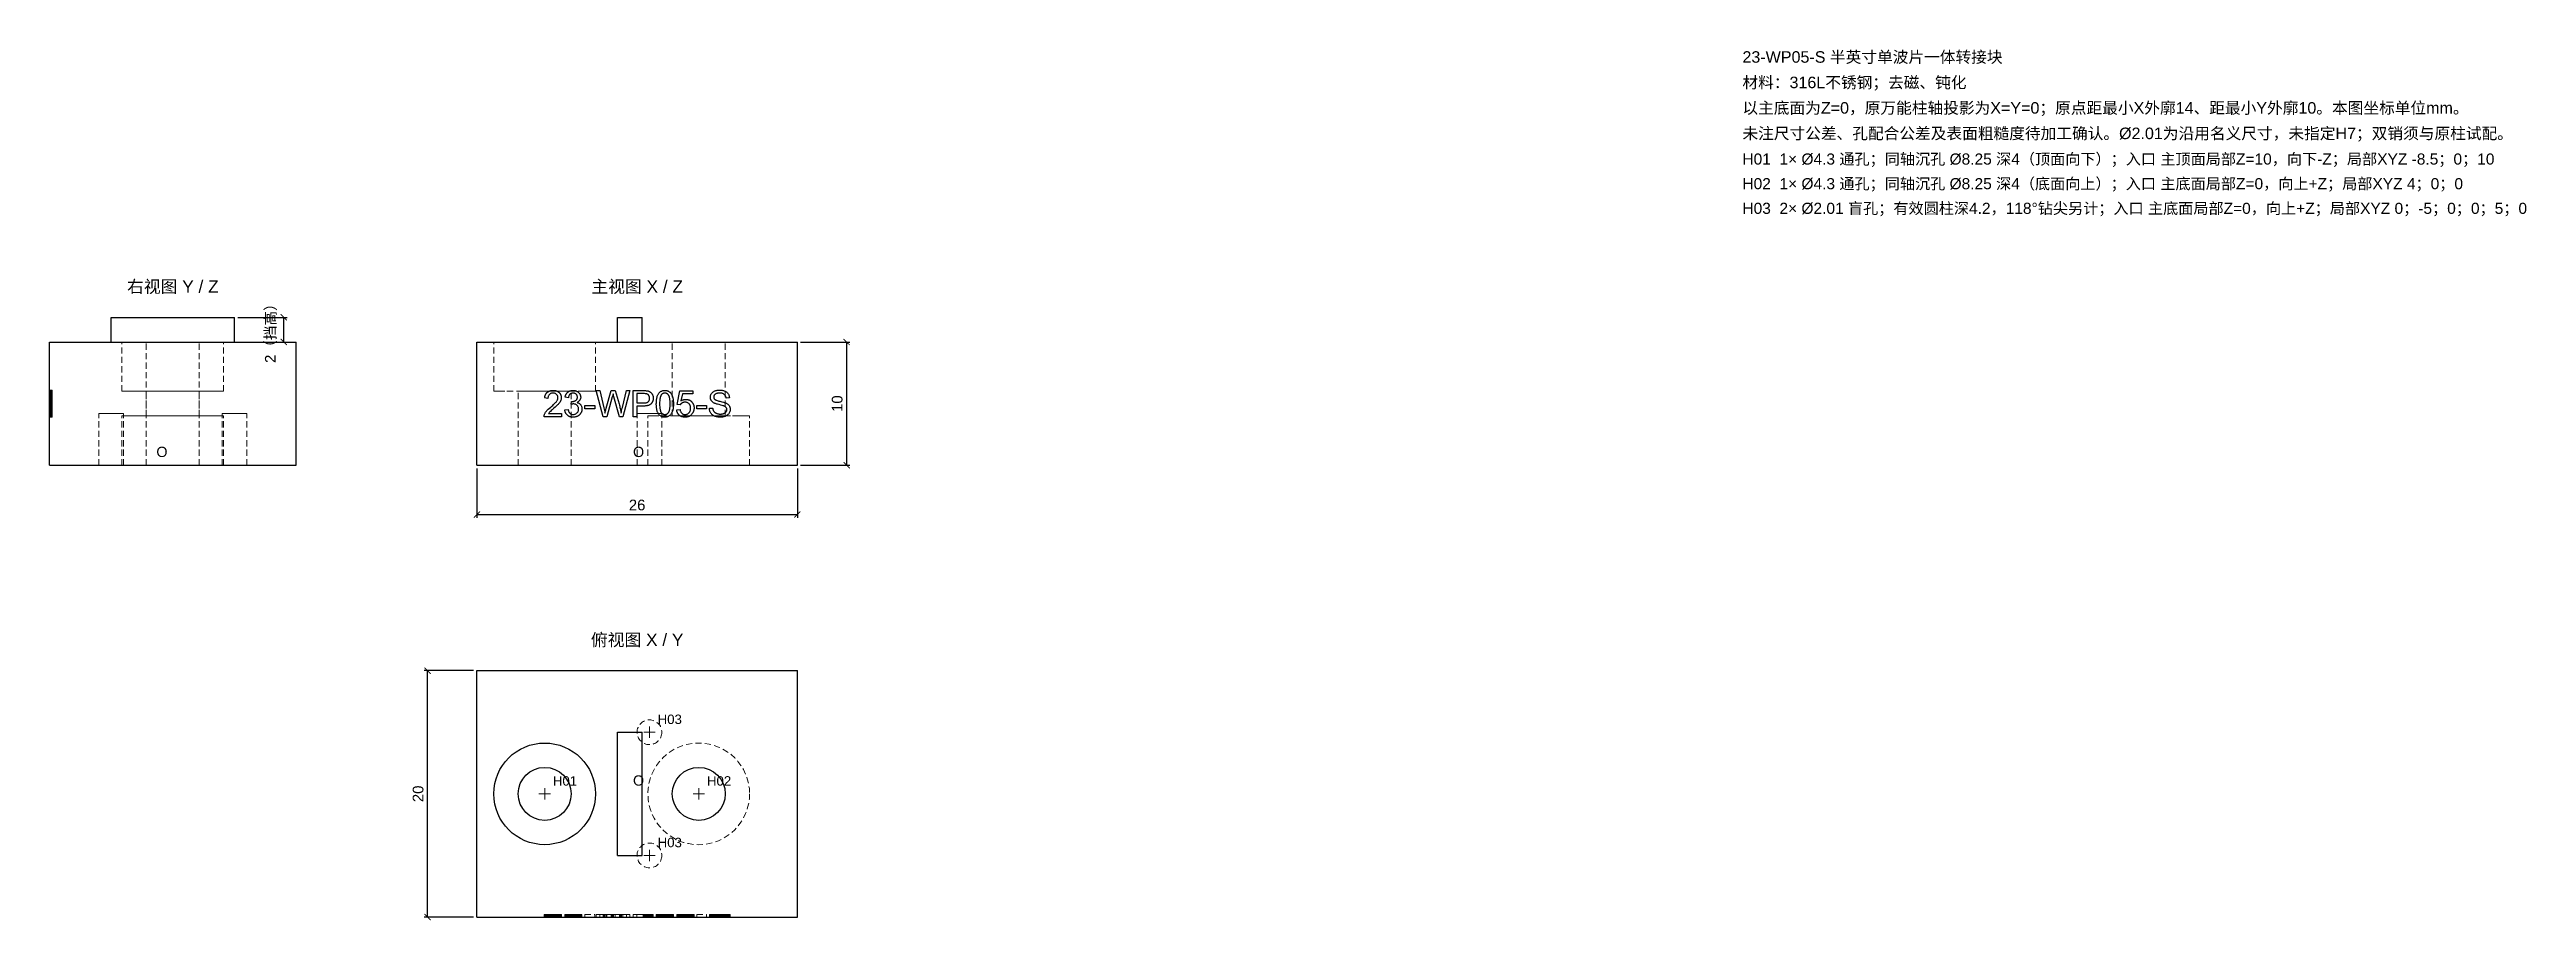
# Model space of a CAD drawing. Header units: millimetres. Extents: x 6 to 207, y 20 to 91.
import ezdxf
from ezdxf.enums import TextEntityAlignment as Align

# ---------------------------------------------------------------- set-up
doc = ezdxf.new("R2010")
doc.units = ezdxf.units.MM
doc.linetypes.add('WP_HIDDEN', pattern=[2.3, 1.5, -0.8])
for name, color, linetype, lineweight in [('ANNOTATIONS', 7, 'CONTINUOUS', 18), ('DIMENSIONS', 7, 'CONTINUOUS', 18), ('HIDDEN', 7, 'WP_HIDDEN', 13), ('VISIBLE', 7, 'CONTINUOUS', 25)]:
    doc.layers.add(name, color=color, linetype=linetype, lineweight=lineweight)
doc.styles.add('CJK', font='Arial Unicode.ttf')
doc.styles.add('OpenSansCondensed-Light', font='OpenSansCondensed-Light.ttf')
doc.dimstyles.new('EZDXF', dxfattribs={"dimtxt": 0.25, "dimasz": 0.175, "dimexe": 0.375, "dimexo": 0.125, "dimgap": 0.1, "dimtad": 1, "dimlfac": 100, "dimzin": 12, "dimdsep": 46, "dimtxsty": 'OpenSansCondensed-Light', "dimblk": 'ARCHTICK', "dimcen": 2.5, "dimazin": 3, "dimtfac": 0.5, "dimtmove": 2, "dimatfit": 3})

msp = doc.modelspace()

# ---------------------------------------------------------------- texts
at = {"layer": 'ANNOTATIONS', "style": 'CJK'}
for s, height, p in [('23-WP05-S 半英寸单波片一体转接块', 0.9333333, (143.33333, 90)), ('材料：316L不锈钢；去磁、钝化', 0.9333333, (143.33333, 87.93333)), ('以主底面为Z=0，原万能柱轴投影为X=Y=0；原点距最小X外廓14、距最小Y外廓10。本图坐标单位mm。', 0.9333333, (143.33333, 85.86667)), ('未注尺寸公差、孔配合公差及表面粗糙度待加工确认。Ø2.01为沿用名义尺寸，未指定H7；双销须与原柱试配。', 0.9333333, (143.33333, 83.8)), ('H01  1× Ø4.3 通孔；同轴沉孔 Ø8.25 深4（顶面向下）；入口 主顶面局部Z=10，向下-Z；局部XYZ -8.5；0；10', 0.9, (143.33333, 81.73333)), ('H02  1× Ø4.3 通孔；同轴沉孔 Ø8.25 深4（底面向上）；入口 主底面局部Z=0，向上+Z；局部XYZ 4；0；0', 0.9, (143.33333, 79.73333)), ('H03  2× Ø2.01 盲孔；有效圆柱深4.2，118°钻尖另计；入口 主底面局部Z=0，向上+Z；局部XYZ 0；-5；0；0；5；0', 0.9, (143.33333, 77.73333)), ('O', 0.83333, (14.66667, 58)), ('O', 0.83333, (53.33333, 58)), ('H03', 0.766667, (55.33333, 36.33333)), ('O', 0.83333, (53.33333, 31.33333)), ('H01', 0.766667, (46.83333, 31.33333)), ('H02', 0.766667, (59.33333, 31.33333)), ('H03', 0.766667, (55.33333, 26.33333))]:
    msp.add_text(s, height=height, dxfattribs=at).set_placement(p)
for s, p in [('右视图 Y / Z', (16, 71.33333)), ('主视图 X / Z', (53.66667, 71.33333)), ('俯视图 X / Y', (53.66667, 42.66667))]:
    msp.add_text(s, height=1, dxfattribs=at).set_placement(p, align=Align.CENTER)

# ---------------------------------------------------------------- blocks, each defined once
blk = doc.blocks.new('_ARCHTICK')
at = {"color": 0, "linetype": 'BYBLOCK', "const_width": 0.15}
blk.add_lwpolyline([(-0.5, -0.5), (0.5, 0.5)], dxfattribs=at)

# ---------------------------------------------------------------- dimensions: what is measured, and where the dimension line sits
at = {"layer": 'DIMENSIONS'}
msp.add_linear_dim(base=(25, 67.33333), p1=(21, 67.33333), p2=(21, 69.33333), angle=90, text='2（挡高）', dimstyle='EZDXF', override={"dimtxt": 0.866667, "dimasz": 0.5, "dimexe": 0.266667, "dimexo": 0.266667, "dimgap": 0.333333, "dimdec": 4, "dimlfac": 1, "dimzin": 8, "dimtxsty": 'CJK', "dimclrd": 7, "dimclre": 7, "dimclrt": 7}, dxfattribs=at).render()
for base, p1, p2 in [((70.66667, 57.33333), (66.66667, 57.33333), (66.66667, 67.33333)), ((36.66667, 20.66667), (40.66667, 20.66667), (40.66667, 40.66667))]:
    msp.add_linear_dim(base=base, p1=p1, p2=p2, angle=90, dimstyle='EZDXF', override={"dimtxt": 0.866667, "dimasz": 0.5, "dimexe": 0.266667, "dimexo": 0.266667, "dimgap": 0.333333, "dimdec": 4, "dimlfac": 1, "dimzin": 8, "dimtxsty": 'CJK', "dimclrd": 7, "dimclre": 7, "dimclrt": 7}, dxfattribs=at).render()
msp.add_linear_dim(base=(40.66667, 53.33333), p1=(40.66667, 57.33333), p2=(66.66667, 57.33333), dimstyle='EZDXF', override={"dimtxt": 0.866667, "dimasz": 0.5, "dimexe": 0.266667, "dimexo": 0.266667, "dimgap": 0.333333, "dimdec": 4, "dimlfac": 1, "dimzin": 8, "dimtxsty": 'CJK', "dimclrd": 7, "dimclre": 7, "dimclrt": 7}, dxfattribs=at).render()

# ---------------------------------------------------------------- linework, layer by layer
at = {"layer": 'ANNOTATIONS'}
for p, q in [((54.2, 35.66667), (55.13333, 35.66667)), ((54.66667, 35.2), (54.66667, 36.13333)), ((45.7, 30.66667), (46.63333, 30.66667)), ((46.16667, 30.2), (46.16667, 31.13333)), ((58.2, 30.66667), (59.13333, 30.66667)), ((58.66667, 30.2), (58.66667, 31.13333)), ((54.66667, 25.2), (54.66667, 26.13333)), ((54.2, 25.66667), (55.13333, 25.66667))]:
    msp.add_line(p, q, dxfattribs=at)
at = {"layer": 'HIDDEN', "ltscale": 0.333333}
for p, q in [((11, 67.33333), (21, 67.33333)), ((11.875, 63.33333), (11.875, 67.33333)), ((13.85, 61.33333), (13.85, 67.33333)), ((18.15, 61.33333), (18.15, 67.33333)), ((20.125, 63.33333), (20.125, 67.33333)), ((42.04167, 63.33333), (42.04167, 67.33333)), ((50.29167, 63.33333), (50.29167, 67.33333)), ((52.06667, 67.33333), (54.06667, 67.33333)), ((56.51667, 61.33333), (56.51667, 67.33333)), ((60.81667, 61.33333), (60.81667, 67.33333)), ((6, 63.43333), (6, 63.43214)), ((6, 63.4322), (6, 63.43333)), ((6, 63.43333), (6.2, 63.43333)), ((6, 63.4288), (6, 63.4322)), ((6, 63.4322), (6.2, 63.4322)), ((6, 63.43214), (6, 63.42857)), ((6, 63.43214), (6.2, 63.43214)), ((6, 63.42314), (6, 63.4288)), ((6, 63.4288), (6.2, 63.4288)), ((6, 63.42857), (6, 63.42263)), ((6, 63.42857), (6.2, 63.42857)), ((6, 63.41521), (6, 63.42314)), ((6, 63.42314), (6.2, 63.42314)), ((6, 63.42263), (6, 63.4143)), ((6, 63.42263), (6.2, 63.42263)), ((6, 63.40501), (6, 63.41521)), ((6, 63.41521), (6.2, 63.41521)), ((6, 63.4143), (6, 63.40359)), ((6, 63.4143), (6.2, 63.4143)), ((6, 63.40578), (6, 63.40461)), ((6, 63.40352), (6, 63.40578)), ((6, 63.40578), (6, 63.40512)), ((6, 63.40516), (6, 63.40578)), ((6, 63.40578), (6, 63.4047)), ((6, 63.40383), (6, 63.40578)), ((6, 63.40578), (6.2, 63.40578)), ((6, 63.40332), (6, 63.40516)), ((6, 63.40516), (6.2, 63.40516)), ((6, 63.40512), (6, 63.40313)), ((6, 63.40512), (6.2, 63.40512)), ((6, 63.39255), (6, 63.40501)), ((6, 63.40501), (6.2, 63.40501)), ((6, 63.4047), (6, 63.40147)), ((6, 63.4047), (6.2, 63.4047)), ((6, 63.40461), (6, 63.40111)), ((6, 63.40461), (6.2, 63.40461)), ((6, 63.39798), (6, 63.40383)), ((6, 63.40383), (6.2, 63.40383)), ((6, 63.40359), (6, 63.39051)), ((6, 63.40359), (6.2, 63.40359)), ((6, 63.39676), (6, 63.40352)), ((6, 63.40352), (6.2, 63.40352)), ((6, 63.40025), (6, 63.40332)), ((6, 63.40332), (6.2, 63.40332)), ((6, 63.40313), (6, 63.39981)), ((6, 63.40313), (6.2, 63.40313)), ((6, 63.40147), (6, 63.39609)), ((6, 63.40147), (6.2, 63.40147)), ((6, 63.40111), (6, 63.39528)), ((6, 63.40111), (6.2, 63.40111)), ((6, 63.39594), (6, 63.40025)), ((6, 63.40025), (6.2, 63.40025)), ((6, 63.39981), (6, 63.39517)), ((6, 63.39981), (6.2, 63.39981)), ((6, 63.38824), (6, 63.39798)), ((6, 63.39798), (6.2, 63.39798)), ((6, 63.39708), (6, 61.27104)), ((6, 62.03096), (6, 63.39708)), ((6, 63.39708), (6, 62.32101)), ((6, 61.96135), (6, 63.39708)), ((6, 63.39708), (6, 62.00341)), ((6, 63.39708), (6, 63.39581)), ((6, 63.39708), (6.2, 63.39708)), ((6, 63.39169), (6, 63.39676)), ((6, 63.39676), (6.2, 63.39676)), ((6, 63.39609), (6, 63.38856)), ((6, 63.39609), (6.2, 63.39609)), ((6, 63.39041), (6, 63.39594)), ((6, 63.39594), (6.2, 63.39594)), ((6, 63.39581), (6, 63.392)), ((6, 63.39581), (6.2, 63.39581)), ((6, 63.39528), (6, 63.38711)), ((6, 63.39528), (6.2, 63.39528)), ((6, 63.39517), (6, 63.38921)), ((6, 63.39517), (6.2, 63.39517)), ((6, 63.37782), (6, 63.39255)), ((6, 63.39255), (6.2, 63.39255)), ((6, 63.392), (6, 63.38566)), ((6, 63.392), (6.2, 63.392)), ((6, 63.38549), (6, 63.39169)), ((6, 63.39169), (6.2, 63.39169)), ((6, 63.39051), (6, 63.37504)), ((6, 63.39051), (6.2, 63.39051)), ((6, 63.38365), (6, 63.39041)), ((6, 63.39041), (6.2, 63.39041)), ((6, 63.38921), (6, 63.38192)), ((6, 63.38921), (6.2, 63.38921)), ((6, 63.38856), (6, 63.37887)), ((6, 63.38856), (6.2, 63.38856)), ((6, 63.3746), (6, 63.38824)), ((6, 63.38824), (6.2, 63.38824)), ((6, 63.38711), (6, 63.3766)), ((6, 63.38711), (6.2, 63.38711)), ((6, 63.38566), (6, 63.37677)), ((6, 63.38566), (6.2, 63.38566)), ((6, 63.37816), (6, 63.38549)), ((6, 63.38549), (6.2, 63.38549)), ((6, 63.37566), (6, 63.38365)), ((6, 63.38365), (6.2, 63.38365)), ((6, 63.38192), (6, 63.3733)), ((6, 63.38192), (6.2, 63.38192)), ((6, 63.37887), (6, 63.36703)), ((6, 63.37887), (6.2, 63.37887)), ((6, 63.3697), (6, 63.37816)), ((6, 63.37816), (6.2, 63.37816)), ((6, 63.36082), (6, 63.37782)), ((6, 63.37782), (6.2, 63.37782)), ((6, 63.37677), (6, 63.36951)), ((6, 63.37677), (6.2, 63.37677)), ((6, 63.3766), (6, 63.36377)), ((6, 63.3766), (6.2, 63.3766)), ((6, 63.36644), (6, 63.37566)), ((6, 63.37566), (6.2, 63.37566)), ((6, 63.37504), (6, 63.3572)), ((6, 63.37504), (6.2, 63.37504)), ((6, 63.35706), (6, 63.3746)), ((6, 63.3746), (6.2, 63.3746)), ((6, 63.3733), (6, 63.36336)), ((6, 63.3733), (6.2, 63.3733)), ((6, 63.36012), (6, 63.3697)), ((6, 63.3697), (6.2, 63.3697)), ((6, 63.36951), (6, 63.36078)), ((6, 63.36951), (6.2, 63.36951)), ((6, 63.36807), (6, 63.11863)), ((6, 62.27605), (6, 63.36807)), ((6, 63.36807), (6.2, 63.36807)), ((6, 63.36703), (6, 63.35304)), ((6, 63.36703), (6.2, 63.36703)), ((6, 63.35599), (6, 63.36644)), ((6, 63.36644), (6.2, 63.36644)), ((6, 63.36377), (6, 63.3486)), ((6, 63.36377), (6.2, 63.36377)), ((6, 63.36336), (6, 63.35209)), ((6, 63.36336), (6.2, 63.36336)), ((6, 63.34164), (6, 63.36082)), ((6, 63.36082), (6.2, 63.36082)), ((6, 63.36078), (6, 63.35057)), ((6, 63.36078), (6.2, 63.36078)), ((6, 63.34941), (6, 63.36012)), ((6, 63.36012), (6.2, 63.36012)), ((6, 63.3572), (6, 63.33704)), ((6, 63.3572), (6.2, 63.3572)), ((6, 63.33562), (6, 63.35706)), ((6, 63.35706), (6.2, 63.35706)), ((6, 63.34431), (6, 63.35599)), ((6, 63.35599), (6.2, 63.35599)), ((6, 63.35304), (6, 63.33689)), ((6, 63.35304), (6.2, 63.35304)), ((6, 63.35209), (6, 63.3395)), ((6, 63.35209), (6.2, 63.35209)), ((6, 63.35057), (6, 63.33889)), ((6, 63.35057), (6.2, 63.35057)), ((6, 63.33758), (6, 63.34941)), ((6, 63.34941), (6.2, 63.34941)), ((6, 63.3486), (6, 63.33109)), ((6, 63.3486), (6.2, 63.3486)), ((6, 63.33141), (6, 63.34431)), ((6, 63.34431), (6.2, 63.34431)), ((6, 63.32035), (6, 63.34164)), ((6, 63.34164), (6.2, 63.34164)), ((6, 63.3395), (6, 63.32558)), ((6, 63.3395), (6.2, 63.3395)), ((6, 63.33889), (6, 63.32573)), ((6, 63.33889), (6.2, 63.33889)), ((6, 63.32461), (6, 63.33758)), ((6, 63.33758), (6.2, 63.33758)), ((6, 63.33704), (6, 63.31464)), ((6, 63.33704), (6.2, 63.33704)), ((6, 63.33689), (6, 63.31872)), ((6, 63.33689), (6.2, 63.33689)), ((6, 63.31029), (6, 63.33562)), ((6, 63.33562), (6.2, 63.33562)), ((6, 63.31727), (6, 63.33141)), ((6, 63.33141), (6.2, 63.33141)), ((6, 63.33109), (6, 63.31157)), ((6, 63.33109), (6.2, 63.33109)), ((6, 63.32573), (6, 63.31111)), ((6, 63.32573), (6.2, 63.32573)), ((6, 63.32558), (6, 63.31034)), ((6, 63.32558), (6.2, 63.32558)), ((6, 63.31052), (6, 63.32461)), ((6, 63.32461), (6.2, 63.32461)), ((6, 63.29695), (6, 63.32035)), ((6, 63.32035), (6.2, 63.32035)), ((6, 63.31872), (6, 63.29864)), ((6, 63.31872), (6.2, 63.31872)), ((6, 63.3019), (6, 63.31727)), ((6, 63.31727), (6.2, 63.31727)), ((6, 63.31464), (6, 63.29)), ((6, 63.31464), (6.2, 63.31464)), ((6, 63.31157), (6, 63.29035)), ((6, 63.31157), (6.2, 63.31157)), ((6, 63.31111), (6, 63.29501)), ((6, 63.31111), (6.2, 63.31111)), ((6, 63.2953), (6, 63.31052)), ((6, 63.31052), (6.2, 63.31052)), ((6, 63.31034), (6, 63.29377)), ((6, 63.31034), (6.2, 63.31034)), ((6, 63.28106), (6, 63.31029)), ((6, 63.31029), (6.2, 63.31029)), ((6, 63.28531), (6, 63.3019)), ((6, 63.3019), (6.2, 63.3019)), ((6, 63.29864), (6, 63.27666)), ((6, 63.29864), (6.2, 63.29864)), ((6, 63.27145), (6, 63.29695)), ((6, 63.29695), (6.2, 63.29695)), ((6, 63.27895), (6, 63.2953)), ((6, 63.2953), (6.2, 63.2953)), ((6, 63.29501), (6, 63.27743)), ((6, 63.29501), (6.2, 63.29501)), ((6, 63.29377), (6, 63.27587)), ((6, 63.29377), (6.2, 63.29377)), ((6, 63.29035), (6, 63.26743)), ((6, 63.29035), (6.2, 63.29035)), ((6, 63.29), (6, 63.26311)), ((6, 63.29), (6.2, 63.29)), ((6, 63.26748), (6, 63.28531)), ((6, 63.28531), (6.2, 63.28531)), ((6, 63.24824), (6, 63.28106)), ((6, 63.28106), (6.2, 63.28106)), ((6, 63.26148), (6, 63.27895)), ((6, 63.27895), (6.2, 63.27895)), ((6, 63.27743), (6, 63.25821)), ((6, 63.27743), (6.2, 63.27743)), ((6, 63.27666), (6, 63.25278)), ((6, 63.27666), (6.2, 63.27666)), ((6, 63.27587), (6, 63.25665)), ((6, 63.27587), (6.2, 63.27587)), ((6, 63.24384), (6, 63.27145)), ((6, 63.27145), (6.2, 63.27145)), ((6, 63.24843), (6, 63.26748)), ((6, 63.26748), (6.2, 63.26748)), ((6, 63.26743), (6, 63.24281)), ((6, 63.26743), (6.2, 63.26743)), ((6, 63.26311), (6, 63.23398)), ((6, 63.26311), (6.2, 63.26311)), ((6, 63.24298), (6, 63.26148)), ((6, 63.26148), (6.2, 63.26148)), ((6, 63.25821), (6, 63.23714)), ((6, 63.25821), (6.2, 63.25821)), ((6, 63.25665), (6, 63.2361)), ((6, 63.25665), (6.2, 63.25665)), ((6, 63.25278), (6, 63.22699)), ((6, 63.25278), (6.2, 63.25278)), ((6, 63.2282), (6, 63.24843)), ((6, 63.24843), (6.2, 63.24843)), ((6, 63.21213), (6, 63.24824)), ((6, 63.24824), (6.2, 63.24824)), ((6, 63.21412), (6, 63.24384)), ((6, 63.24384), (6.2, 63.24384)), ((6, 63.22356), (6, 63.24298)), ((6, 63.24298), (6.2, 63.24298)), ((6, 63.24281), (6, 63.21649)), ((6, 63.24281), (6.2, 63.24281)), ((6, 63.23714), (6, 63.21425)), ((6, 63.23714), (6.2, 63.23714)), ((6, 63.2361), (6, 63.21458)), ((6, 63.2361), (6.2, 63.2361)), ((6, 63.23398), (6, 63.20261)), ((6, 63.23398), (6.2, 63.23398)), ((6, 63.20686), (6, 63.2282)), ((6, 63.2282), (6.2, 63.2282)), ((6, 63.22699), (6, 63.1993)), ((6, 63.22699), (6.2, 63.22699)), ((6, 63.20321), (6, 63.22356)), ((6, 63.22356), (6.2, 63.22356)), ((6, 63.21649), (6, 63.18847)), ((6, 63.21649), (6.2, 63.21649)), ((6, 63.21458), (6, 63.19241)), ((6, 63.21458), (6.2, 63.21458)), ((6, 63.21425), (6, 63.18951)), ((6, 63.21425), (6.2, 63.21425)), ((6, 63.1823), (6, 63.21412)), ((6, 63.21412), (6.2, 63.21412)), ((6, 63.17273), (6, 63.21213)), ((6, 63.21213), (6.2, 63.21213)), ((6, 63.1844), (6, 63.20686)), ((6, 63.20686), (6.2, 63.20686)), ((6, 63.18194), (6, 63.20321)), ((6, 63.20321), (6.2, 63.20321)), ((6, 63.20261), (6, 63.16899)), ((6, 63.20261), (6.2, 63.20261)), ((6, 63.1993), (6, 63.16971)), ((6, 63.1993), (6.2, 63.1993)), ((6, 63.19241), (6, 63.16962)), ((6, 63.19241), (6.2, 63.19241)), ((6, 63.19114), (6, 63.18965)), ((6, 63.18967), (6, 63.19114)), ((6, 63.19114), (6.2, 63.19114)), ((6, 63.18969), (6, 63.18793)), ((6, 63.18803), (6, 63.18969)), ((6, 63.18969), (6.2, 63.18969)), ((6, 63.18969), (6, 63.1891)), ((6, 63.18902), (6, 63.18969)), ((6, 63.18525), (6, 63.18967)), ((6, 63.18967), (6.2, 63.18967)), ((6, 63.18965), (6, 63.18516)), ((6, 63.18965), (6.2, 63.18965)), ((6, 63.18951), (6, 63.16294)), ((6, 63.18951), (6.2, 63.18951)), ((6, 63.1891), (6, 63.18732)), ((6, 63.1891), (6.2, 63.1891)), ((6, 63.18902), (6.2, 63.18902)), ((6, 63.187), (6, 63.18902)), ((6, 63.18847), (6, 63.15875)), ((6, 63.18847), (6.2, 63.18847)), ((6, 63.18303), (6, 63.18803)), ((6, 63.18803), (6.2, 63.18803)), ((6, 63.18793), (6, 63.18262)), ((6, 63.18793), (6.2, 63.18793)), ((6, 63.18732), (6, 63.18434)), ((6, 63.18732), (6.2, 63.18732)), ((6, 63.187), (6.2, 63.187)), ((6, 63.18363), (6, 63.187)), ((6, 63.18534), (6, 63.18388)), ((6, 63.18374), (6, 63.18534)), ((6, 63.18534), (6.2, 63.18534)), ((6, 63.17789), (6, 63.18525)), ((6, 63.18525), (6.2, 63.18525)), ((6, 63.18516), (6, 63.17768)), ((6, 63.18516), (6.2, 63.18516)), ((6, 63.16083), (6, 63.1844)), ((6, 63.1844), (6.2, 63.1844)), ((6, 63.18434), (6, 63.18018)), ((6, 63.18434), (6.2, 63.18434)), ((6, 63.18388), (6, 63.1795)), ((6, 63.18388), (6.2, 63.18388)), ((6, 63.17891), (6, 63.18374)), ((6, 63.18374), (6.2, 63.18374)), ((6, 63.18363), (6.2, 63.18363)), ((6, 63.17891), (6, 63.18363)), ((6, 63.17471), (6, 63.18303)), ((6, 63.18303), (6.2, 63.18303)), ((6, 63.18262), (6, 63.17379)), ((6, 63.18262), (6.2, 63.18262)), ((6, 63.14836), (6, 63.1823)), ((6, 63.1823), (6.2, 63.1823)), ((6, 63.15975), (6, 63.18194)), ((6, 63.18194), (6.2, 63.18194)), ((6, 63.18018), (6, 63.17482)), ((6, 63.18018), (6.2, 63.18018)), ((6, 63.1795), (6, 63.17219)), ((6, 63.1795), (6.2, 63.1795)), ((6, 63.17086), (6, 63.17891)), ((6, 63.17891), (6.2, 63.17891)), ((6, 63.17284), (6, 63.17891)), ((6, 63.16758), (6, 63.17789)), ((6, 63.17789), (6.2, 63.17789)), ((6, 63.17768), (6, 63.16722)), ((6, 63.17768), (6.2, 63.17768)), ((6, 63.17482), (6, 63.16828)), ((6, 63.17482), (6.2, 63.17482)), ((6, 63.16305), (6, 63.17471)), ((6, 63.17471), (6.2, 63.17471)), ((6, 63.17379), (6, 63.16142)), ((6, 63.17379), (6.2, 63.17379)), ((6, 63.17284), (6.2, 63.17284)), ((6, 63.16543), (6, 63.17284)), ((6, 63.13005), (6, 63.17273)), ((6, 63.17273), (6.2, 63.17273)), ((6, 63.17219), (6, 63.16196)), ((6, 63.17219), (6.2, 63.17219)), ((6, 63.1596), (6, 63.17086)), ((6, 63.17086), (6.2, 63.17086)), ((6, 63.16971), (6, 63.13821)), ((6, 63.16971), (6.2, 63.16971)), ((6, 63.16962), (6, 63.14619)), ((6, 63.16962), (6.2, 63.16962)), ((6, 63.16899), (6, 63.13314)), ((6, 63.16899), (6.2, 63.16899)), ((6, 63.16828), (6, 63.16055)), ((6, 63.16828), (6.2, 63.16828)), ((6, 63.15432), (6, 63.16758)), ((6, 63.16758), (6.2, 63.16758)), ((6, 63.16722), (6, 63.15376)), ((6, 63.16722), (6.2, 63.16722)), ((6, 63.16543), (6.2, 63.16543)), ((6, 63.15666), (6, 63.16543)), ((6, 63.14806), (6, 63.16305)), ((6, 63.16305), (6.2, 63.16305)), ((6, 63.16294), (6, 63.13454)), ((6, 63.16294), (6.2, 63.16294)), ((6, 63.16196), (6, 63.1488)), ((6, 63.16196), (6.2, 63.16196)), ((6, 63.16142), (6, 63.14551)), ((6, 63.16142), (6.2, 63.16142)), ((6, 63.13614), (6, 63.16083)), ((6, 63.16083), (6.2, 63.16083)), ((6, 63.16055), (6, 63.15163)), ((6, 63.16055), (6.2, 63.16055)), ((6, 63.13664), (6, 63.15975)), ((6, 63.15975), (6.2, 63.15975)), ((6, 63.14512), (6, 63.1596)), ((6, 63.1596), (6.2, 63.1596)), ((6, 63.15875), (6, 63.12733)), ((6, 63.15875), (6.2, 63.15875)), ((6, 63.15666), (6.2, 63.15666)), ((6, 63.14655), (6, 63.15666)), ((6, 63.13812), (6, 63.15432)), ((6, 63.15432), (6.2, 63.15432)), ((6, 63.15376), (6, 63.1373)), ((6, 63.15376), (6.2, 63.15376)), ((6, 63.15163), (6, 63.14151)), ((6, 63.15163), (6.2, 63.15163)), ((6, 63.1488), (6, 63.13273)), ((6, 63.1488), (6.2, 63.1488)), ((6, 63.11305), (6, 63.14836)), ((6, 63.14836), (6.2, 63.14836)), ((6, 63.12974), (6, 63.14806)), ((6, 63.14806), (6.2, 63.14806)), ((6, 63.14655), (6.2, 63.14655)), ((6, 63.13509), (6, 63.14655)), ((6, 63.14619), (6, 63.12212)), ((6, 63.14619), (6.2, 63.14619)), ((6, 63.14619), (6, 62.38627)), ((6, 63.14501), (6, 63.14619)), ((6, 63.14551), (6, 63.12607)), ((6, 63.14551), (6.2, 63.14551)), ((6, 63.12743), (6, 63.14512)), ((6, 63.14512), (6.2, 63.14512)), ((6, 63.14501), (6.2, 63.14501)), ((6, 63.14147), (6, 63.14501)), ((6, 63.14151), (6, 63.13021)), ((6, 63.14151), (6.2, 63.14151)), ((6, 63.14147), (6.2, 63.14147)), ((6, 63.13558), (6, 63.14147)), ((6, 63.14039), (6, 63.00479)), ((6, 63.05482), (6, 63.14039)), ((6, 63.14039), (6.2, 63.14039)), ((6, 63.13821), (6, 63.10488)), ((6, 63.13821), (6.2, 63.13821)), ((6, 63.11897), (6, 63.13812)), ((6, 63.13812), (6.2, 63.13812)), ((6, 63.1373), (6, 63.11786)), ((6, 63.1373), (6.2, 63.1373)), ((6, 63.1126), (6, 63.13664)), ((6, 63.13664), (6.2, 63.13664)), ((6, 63.11033), (6, 63.13614)), ((6, 63.13614), (6.2, 63.13614)), ((6, 63.13558), (6.2, 63.13558)), ((6, 63.13175), (6, 63.13558)), ((6, 63.13509), (6.2, 63.13509)), ((6, 63.12228), (6, 63.13509)), ((6, 63.13454), (6, 63.1043)), ((6, 63.13454), (6.2, 63.13454)), ((6, 63.13314), (6, 63.09554)), ((6, 63.13314), (6.2, 63.13314)), ((6, 63.13273), (6, 63.11373)), ((6, 63.13273), (6.2, 63.13273)), ((6, 63.13175), (6.2, 63.13175)), ((6, 63.12733), (6, 63.13175)), ((6, 63.13021), (6, 63.11772)), ((6, 63.13021), (6.2, 63.13021)), ((6, 63.08409), (6, 63.13005)), ((6, 63.13005), (6.2, 63.13005)), ((6, 63.10809), (6, 63.12974)), ((6, 63.12974), (6.2, 63.12974)), ((6, 63.10651), (6, 63.12743)), ((6, 63.12743), (6.2, 63.12743)), ((6, 63.12733), (6, 63.09482)), ((6, 63.12733), (6.2, 63.12733)), ((6, 63.11871), (6, 63.12733)), ((6, 63.12607), (6, 63.10309)), ((6, 63.12607), (6.2, 63.12607)), ((6, 63.12228), (6.2, 63.12228)), ((6, 63.10812), (6, 63.12228)), ((6, 63.12212), (6, 63.09742)), ((6, 63.12212), (6.2, 63.12212)), ((6, 63.09688), (6, 63.11897)), ((6, 63.11897), (6.2, 63.11897)), ((6, 63.11871), (6.2, 63.11871)), ((6, 63.10807), (6, 63.11871)), ((6, 63.11863), (6, 62.54724)), ((6, 63.11863), (6.2, 63.11863)), ((6, 63.11786), (6, 63.09543)), ((6, 63.11786), (6.2, 63.11786)), ((6, 63.11772), (6, 63.10404)), ((6, 63.11772), (6.2, 63.11772)), ((6, 63.11373), (6, 63.10313)), ((6, 63.11373), (6.2, 63.11373)), ((6, 63.07708), (6, 63.11305)), ((6, 63.11305), (6.2, 63.11305)), ((6, 63.08763), (6, 63.1126)), ((6, 63.1126), (6.2, 63.1126)), ((6, 63.08341), (6, 63.11033)), ((6, 63.11033), (6.2, 63.11033)), ((6, 63.10812), (6.2, 63.10812)), ((6, 63.09262), (6, 63.10812)), ((6, 63.0831), (6, 63.10809)), ((6, 63.10809), (6.2, 63.10809)), ((6, 63.10807), (6.2, 63.10807)), ((6, 63.09542), (6, 63.10807)), ((6, 63.08238), (6, 63.10651)), ((6, 63.10651), (6.2, 63.10651)), ((6, 63.10488), (6, 63.06978)), ((6, 63.10488), (6.2, 63.10488)), ((6, 63.1043), (6, 63.07223)), ((6, 63.1043), (6.2, 63.1043)), ((6, 63.10404), (6, 63.08917)), ((6, 63.10404), (6.2, 63.10404)), ((6, 63.10313), (6, 63.0918)), ((6, 63.10313), (6.2, 63.10313)), ((6, 63.10309), (6, 63.07658)), ((6, 63.10309), (6.2, 63.10309)), ((6, 63.09742), (6, 63.07209)), ((6, 63.09742), (6.2, 63.09742)), ((6, 63.07254), (6, 63.09688)), ((6, 63.09688), (6.2, 63.09688)), ((6, 63.09554), (6, 63.05673)), ((6, 63.09554), (6.2, 63.09554)), ((6, 63.09543), (6, 63.07001)), ((6, 63.09543), (6.2, 63.09543)), ((6, 63.09542), (6.2, 63.09542)), ((6, 63.08075), (6, 63.09542)), ((6, 63.09482), (6, 63.0618)), ((6, 63.09482), (6.2, 63.09482)), ((6, 63.09262), (6.2, 63.09262)), ((6, 63.07577), (6, 63.09262)), ((6, 63.0918), (6, 63.06782)), ((6, 63.0918), (6.2, 63.0918)), ((6, 63.08917), (6, 63.07311)), ((6, 63.08917), (6.2, 63.08917)), ((6, 63.06175), (6, 63.08763)), ((6, 63.08763), (6.2, 63.08763)), ((6, 63.03484), (6, 63.08409)), ((6, 63.08409), (6.2, 63.08409)), ((6, 63.05537), (6, 63.08341)), ((6, 63.08341), (6.2, 63.08341)), ((6, 63.0557), (6, 63.0831)), ((6, 63.0831), (6.2, 63.0831)), ((6, 63.0551), (6, 63.08238)), ((6, 63.08238), (6.2, 63.08238)), ((6, 63.08075), (6.2, 63.08075)), ((6, 63.06406), (6, 63.08075)), ((6, 63.04045), (6, 63.07708)), ((6, 63.07708), (6.2, 63.07708)), ((6, 63.07658), (6, 63.04694)), ((6, 63.07658), (6.2, 63.07658)), ((6, 63.07577), (6.2, 63.07577)), ((6, 63.05756), (6, 63.07577)), ((6, 63.07311), (6, 63.03742)), ((6, 63.07311), (6.2, 63.07311)), ((6, 63.04667), (6, 63.07254)), ((6, 63.07254), (6.2, 63.07254)), ((6, 63.07223), (6, 63.03883)), ((6, 63.07223), (6.2, 63.07223)), ((6, 63.07209), (6, 63.04612)), ((6, 63.07209), (6.2, 63.07209)), ((6, 63.07001), (6, 63.04159)), ((6, 63.07001), (6.2, 63.07001)), ((6, 63.06978), (6, 63.03291)), ((6, 63.06978), (6.2, 63.06978)), ((6, 63.06782), (6, 63.04263)), ((6, 63.06782), (6.2, 63.06782)), ((6, 63.06406), (6.2, 63.06406)), ((6, 63.04535), (6, 63.06406)), ((6, 63.0618), (6, 63.02829)), ((6, 63.0618), (6.2, 63.0618)), ((6, 63.03494), (6, 63.06175)), ((6, 63.06175), (6.2, 63.06175)), ((6, 63.05756), (6.2, 63.05756)), ((6, 63.03802), (6, 63.05756)), ((6, 63.05673), (6, 63.01669)), ((6, 63.05673), (6.2, 63.05673)), ((6, 63.02677), (6, 63.0557)), ((6, 63.0557), (6.2, 63.0557)), ((6, 63.02621), (6, 63.05537)), ((6, 63.05537), (6.2, 63.05537)), ((6, 63.02473), (6, 63.0551)), ((6, 63.0551), (6.2, 63.0551)), ((6, 62.89095), (6, 63.05482)), ((6, 63.05482), (6.2, 63.05482)), ((6, 63.04694), (6, 63.01458)), ((6, 63.04694), (6.2, 63.04694)), ((6, 63.01925), (6, 63.04667)), ((6, 63.04667), (6.2, 63.04667)), ((6, 63.04612), (6, 63.01952)), ((6, 63.04612), (6.2, 63.04612)), ((6, 63.04535), (6.2, 63.04535)), ((6, 63.02463), (6, 63.04535)), ((6, 63.04263), (6, 63.01624)), ((6, 63.04263), (6.2, 63.04263)), ((6, 63.04159), (6, 63.01018)), ((6, 63.04159), (6.2, 63.04159)), ((6, 63.00316), (6, 63.04045)), ((6, 63.04045), (6.2, 63.04045)), ((6, 63.03883), (6, 63.00461)), ((6, 63.03883), (6.2, 63.03883)), ((6, 63.03802), (6.2, 63.03802)), ((6, 63.01712), (6, 63.03802)), ((6, 63.03742), (6, 63.01184)), ((6, 63.03742), (6.2, 63.03742)), ((6, 63.00721), (6, 63.03494)), ((6, 63.03494), (6.2, 63.03494)), ((6, 62.9823), (6, 63.03484)), ((6, 63.03484), (6.2, 63.03484)), ((6, 63.03291), (6, 62.99428)), ((6, 63.03291), (6.2, 63.03291)), ((6, 63.02829), (6, 62.99428)), ((6, 63.02829), (6.2, 63.02829)), ((6, 62.99633), (6, 63.02677)), ((6, 63.02677), (6.2, 63.02677)), ((6, 62.99594), (6, 63.02621)), ((6, 63.02621), (6.2, 63.02621)), ((6, 62.99128), (6, 63.02473)), ((6, 63.02473), (6.2, 63.02473)), ((6, 63.02463), (6.2, 63.02463)), ((6, 63.00189), (6, 63.02463)), ((6, 63.01952), (6, 62.99228)), ((6, 63.01952), (6.2, 63.01952)), ((6, 62.99029), (6, 63.01925)), ((6, 63.01925), (6.2, 63.01925)), ((6, 63.01712), (6.2, 63.01712)), ((6, 62.99417), (6, 63.01712)), ((6, 63.01669), (6, 62.97542)), ((6, 63.01669), (6.2, 63.01669)), ((6, 63.01624), (6, 62.98866)), ((6, 63.01624), (6.2, 63.01624)), ((6, 63.01458), (6, 62.9795)), ((6, 63.01458), (6.2, 63.01458)), ((6, 63.01184), (6, 62.98369)), ((6, 63.01184), (6.2, 63.01184)), ((6, 63.01018), (6, 62.97579)), ((6, 63.01018), (6.2, 63.01018)), ((6, 62.97855), (6, 63.00721)), ((6, 63.00721), (6.2, 63.00721)), ((6, 63.00479), (6, 62.89095)), ((6, 63.00479), (6.2, 63.00479)), ((6, 63.00461), (6, 62.96958)), ((6, 63.00461), (6.2, 63.00461)), ((6, 62.96521), (6, 63.00316)), ((6, 63.00316), (6.2, 63.00316)), ((6, 63.00189), (6.2, 63.00189)), ((6, 62.97754), (6, 63.00189)), ((6, 62.96436), (6, 62.99633)), ((6, 62.99633), (6.2, 62.99633)), ((6, 62.96455), (6, 62.99594)), ((6, 62.99594), (6.2, 62.99594)), ((6, 62.99428), (6, 62.95977)), ((6, 62.99428), (6, 62.95387)), ((6, 62.99428), (6.2, 62.99428)), ((6, 62.99417), (6.2, 62.99417)), ((6, 62.96847), (6, 62.99417)), ((6, 62.99228), (6, 62.96441)), ((6, 62.99228), (6.2, 62.99228)), ((6, 62.95476), (6, 62.99128)), ((6, 62.99128), (6.2, 62.99128)), ((6, 62.95979), (6, 62.99029)), ((6, 62.99029), (6.2, 62.99029)), ((6, 62.98866), (6, 62.95987)), ((6, 62.98866), (6.2, 62.98866)), ((6, 62.98369), (6, 62.95297)), ((6, 62.98369), (6.2, 62.98369)), ((6, 62.92648), (6, 62.9823)), ((6, 62.9823), (6.2, 62.9823)), ((6, 62.9795), (6, 62.94171)), ((6, 62.9795), (6.2, 62.9795)), ((6, 62.91847), (6, 62.97855)), ((6, 62.97855), (6.2, 62.97855)), ((6, 62.97754), (6.2, 62.97754)), ((6, 62.95199), (6, 62.97754)), ((6, 62.97579), (6, 62.9384)), ((6, 62.97579), (6.2, 62.97579)), ((6, 62.97542), (6, 62.93294)), ((6, 62.97542), (6.2, 62.97542)), ((6, 62.96958), (6, 62.93373)), ((6, 62.96958), (6.2, 62.96958)), ((6, 62.96847), (6.2, 62.96847)), ((6, 62.94001), (6, 62.96847)), ((6, 62.92661), (6, 62.96521)), ((6, 62.96521), (6.2, 62.96521)), ((6, 62.93205), (6, 62.96455)), ((6, 62.96455), (6.2, 62.96455)), ((6, 62.96441), (6, 62.9359)), ((6, 62.96441), (6.2, 62.96441)), ((6, 62.93089), (6, 62.96436)), ((6, 62.96436), (6.2, 62.96436)), ((6, 62.95987), (6, 62.92988)), ((6, 62.95987), (6.2, 62.95987)), ((6, 62.92775), (6, 62.95979)), ((6, 62.95979), (6.2, 62.95979)), ((6, 62.95977), (6, 62.92476)), ((6, 62.95977), (6.2, 62.95977)), ((6, 62.91515), (6, 62.95476)), ((6, 62.95476), (6.2, 62.95476)), ((6, 62.95387), (6, 62.9117)), ((6, 62.95387), (6.2, 62.95387)), ((6, 62.95297), (6, 62.91968)), ((6, 62.95297), (6.2, 62.95297)), ((6, 62.95199), (6.2, 62.95199)), ((6, 62.92524), (6, 62.95199)), ((6, 62.94171), (6, 62.90119)), ((6, 62.94171), (6.2, 62.94171)), ((6, 62.94001), (6.2, 62.94001)), ((6, 62.9088), (6, 62.94001)), ((6, 62.9384), (6, 62.89802)), ((6, 62.9384), (6.2, 62.9384)), ((6, 62.9359), (6, 62.90676)), ((6, 62.9359), (6.2, 62.9359)), ((6, 62.93373), (6, 62.89707)), ((6, 62.93373), (6.2, 62.93373)), ((6, 62.93294), (6, 62.88922)), ((6, 62.93294), (6.2, 62.93294)), ((6, 62.89843), (6, 62.93205)), ((6, 62.93205), (6.2, 62.93205)), ((6, 62.89589), (6, 62.93089)), ((6, 62.93089), (6.2, 62.93089)), ((6, 62.92988), (6, 62.89869)), ((6, 62.92988), (6.2, 62.92988)), ((6, 62.89416), (6, 62.92775)), ((6, 62.92775), (6.2, 62.92775)), ((6, 62.88736), (6, 62.92661)), ((6, 62.92661), (6.2, 62.92661)), ((6, 62.86671), (6, 62.92648)), ((6, 62.92648), (6.2, 62.92648)), ((6, 62.92524), (6.2, 62.92524)), ((6, 62.89729), (6, 62.92524)), ((6, 62.92476), (6, 62.88925)), ((6, 62.92476), (6.2, 62.92476)), ((6, 62.91968), (6, 62.88381)), ((6, 62.91968), (6.2, 62.91968)), ((6, 62.85469), (6, 62.91847)), ((6, 62.91847), (6.2, 62.91847)), ((6, 62.87246), (6, 62.91515)), ((6, 62.91515), (6.2, 62.91515)), ((6, 62.9117), (6, 62.86777)), ((6, 62.9117), (6.2, 62.9117)), ((6, 62.9088), (6.2, 62.9088)), ((6, 62.87484), (6, 62.9088)), ((6, 62.90676), (6, 62.87699)), ((6, 62.90676), (6.2, 62.90676)), ((6, 62.90119), (6, 62.85795)), ((6, 62.90119), (6.2, 62.90119)), ((6, 62.89869), (6, 62.86629)), ((6, 62.89869), (6.2, 62.89869)), ((6, 62.8637), (6, 62.89843)), ((6, 62.89843), (6.2, 62.89843)), ((6, 62.89802), (6, 62.85465)), ((6, 62.89802), (6.2, 62.89802)), ((6, 62.89729), (6.2, 62.89729)), ((6, 62.86814), (6, 62.89729)), ((6, 62.89707), (6, 62.85959)), ((6, 62.89707), (6.2, 62.89707)), ((6, 62.85937), (6, 62.89589)), ((6, 62.89589), (6.2, 62.89589)), ((6, 62.85904), (6, 62.89416)), ((6, 62.89416), (6.2, 62.89416)), ((6, 62.89095), (6, 61.27104)), ((6, 62.89095), (6.2, 62.89095)), ((6, 62.88925), (6, 62.85324)), ((6, 62.88925), (6.2, 62.88925)), ((6, 62.88922), (6, 62.84429)), ((6, 62.88922), (6.2, 62.88922)), ((6, 62.84744), (6, 62.88736)), ((6, 62.88736), (6.2, 62.88736)), ((6, 62.88381), (6, 62.84538)), ((6, 62.88381), (6.2, 62.88381)), ((6, 62.87699), (6, 62.84658)), ((6, 62.87699), (6.2, 62.87699)), ((6, 62.87484), (6.2, 62.87484)), ((6, 62.83813), (6, 62.87484)), ((6, 62.82668), (6, 62.87246)), ((6, 62.87246), (6.2, 62.87246)), ((6, 62.86814), (6.2, 62.86814)), ((6, 62.83779), (6, 62.86814)), ((6, 62.86777), (6, 62.82206)), ((6, 62.86777), (6.2, 62.86777)), ((6, 62.80235), (6, 62.86671)), ((6, 62.86671), (6.2, 62.86671)), ((6, 62.86629), (6, 62.83829)), ((6, 62.86629), (6.2, 62.86629)), ((6, 62.82785), (6, 62.8637)), ((6, 62.8637), (6.2, 62.8637)), ((6, 62.85959), (6, 62.82129)), ((6, 62.85959), (6.2, 62.85959)), ((6, 62.82134), (6, 62.85937)), ((6, 62.85937), (6.2, 62.85937)), ((6, 62.8152), (6, 62.85904)), ((6, 62.85904), (6.2, 62.85904)), ((6, 62.85795), (6, 62.812)), ((6, 62.85795), (6.2, 62.85795)), ((6, 62.80828), (6, 62.85469)), ((6, 62.85469), (6.2, 62.85469)), ((6, 62.85465), (6, 62.80828)), ((6, 62.85465), (6.2, 62.85465)), ((6, 62.85324), (6, 62.81918)), ((6, 62.85324), (6.2, 62.85324)), ((6, 62.81126), (6, 62.84744)), ((6, 62.84744), (6.2, 62.84744)), ((6, 62.84658), (6, 62.81554)), ((6, 62.84658), (6.2, 62.84658)), ((6, 62.84538), (6, 62.80437)), ((6, 62.84538), (6.2, 62.84538)), ((6, 62.84429), (6, 62.79813)), ((6, 62.84429), (6.2, 62.84429)), ((6, 62.83829), (6, 62.81155)), ((6, 62.83829), (6.2, 62.83829)), ((6, 62.83813), (6.2, 62.83813)), ((6, 62.79866), (6, 62.83813)), ((6, 62.83779), (6.2, 62.83779)), ((6, 62.80623), (6, 62.83779)), ((6, 62.79088), (6, 62.82785)), ((6, 62.82785), (6.2, 62.82785)), ((6, 62.77783), (6, 62.82668)), ((6, 62.82668), (6.2, 62.82668)), ((6, 62.82206), (6, 62.77344)), ((6, 62.82206), (6.2, 62.82206)), ((6, 62.78407), (6, 62.82134)), ((6, 62.82134), (6.2, 62.82134)), ((6, 62.82129), (6, 62.78218)), ((6, 62.82129), (6.2, 62.82129)), ((6, 62.81918), (6, 62.7859)), ((6, 62.81918), (6.2, 62.81918)), ((6, 62.81554), (6, 62.7837)), ((6, 62.81554), (6.2, 62.81554)), ((6, 62.77429), (6, 62.8152)), ((6, 62.8152), (6.2, 62.8152)), ((6, 62.812), (6, 62.76333)), ((6, 62.812), (6.2, 62.812)), ((6, 62.81155), (6, 62.78608)), ((6, 62.81155), (6.2, 62.81155)), ((6, 62.77597), (6, 62.81126)), ((6, 62.81126), (6.2, 62.81126)), ((6, 62.80828), (6.2, 62.80828)), ((6, 62.80623), (6.2, 62.80623)), ((6, 62.77348), (6, 62.80623)), ((6, 62.80437), (6, 62.76079)), ((6, 62.80437), (6.2, 62.80437)), ((6, 62.73338), (6, 62.80235)), ((6, 62.80235), (6.2, 62.80235)), ((6, 62.79866), (6.2, 62.79866)), ((6, 62.75644), (6, 62.79866)), ((6, 62.79813), (6, 62.77783)), ((6, 62.79813), (6.2, 62.79813)), ((6, 62.76333), (6, 62.79088)), ((6, 62.79088), (6.2, 62.79088)), ((6, 62.78608), (6, 62.76188)), ((6, 62.78608), (6.2, 62.78608)), ((6, 62.7859), (6, 62.75338)), ((6, 62.7859), (6.2, 62.7859)), ((6, 62.74624), (6, 62.78407)), ((6, 62.78407), (6.2, 62.78407)), ((6, 62.7837), (6, 62.752)), ((6, 62.7837), (6.2, 62.7837)), ((6, 62.78218), (6, 62.74861)), ((6, 62.78218), (6.2, 62.78218)), ((6, 62.77783), (6.2, 62.77783)), ((6, 62.74156), (6, 62.77597)), ((6, 62.77597), (6.2, 62.77597)), ((6, 62.73634), (6, 62.77429)), ((6, 62.77429), (6.2, 62.77429)), ((6, 62.77348), (6.2, 62.77348)), ((6, 62.72873), (6, 62.77348)), ((6, 62.77344), (6, 62.72077)), ((6, 62.77344), (6.2, 62.77344)), ((6, 62.76333), (6.2, 62.76333)), ((6, 62.76188), (6, 62.73894)), ((6, 62.76188), (6.2, 62.76188)), ((6, 62.76079), (6, 62.71464)), ((6, 62.76079), (6.2, 62.76079)), ((6, 62.75644), (6.2, 62.75644)), ((6, 62.71146), (6, 62.75644)), ((6, 62.75338), (6, 62.72163)), ((6, 62.75338), (6.2, 62.75338)), ((6, 62.752), (6, 62.72043)), ((6, 62.752), (6.2, 62.752)), ((6, 62.74861), (6, 62.71568)), ((6, 62.74861), (6.2, 62.74861)), ((6, 62.70784), (6, 62.74624)), ((6, 62.74624), (6.2, 62.74624)), ((6, 62.70804), (6, 62.74156)), ((6, 62.74156), (6.2, 62.74156)), ((6, 62.73894), (6, 62.71728)), ((6, 62.73894), (6.2, 62.73894)), ((6, 62.71847), (6, 62.73634)), ((6, 62.73634), (6.2, 62.73634)), ((6, 62.65982), (6, 62.73338)), ((6, 62.73338), (6.2, 62.73338)), ((6, 62.72873), (6.2, 62.72873)), ((6, 62.68656), (6, 62.72873)), ((6, 62.72163), (6, 62.69066)), ((6, 62.72163), (6.2, 62.72163)), ((6, 62.72077), (6, 62.66404)), ((6, 62.72077), (6.2, 62.72077)), ((6, 62.72043), (6, 62.689)), ((6, 62.72043), (6.2, 62.72043)), ((6, 62.70133), (6, 62.71847)), ((6, 62.71847), (6.2, 62.71847)), ((6, 62.71728), (6, 62.69689)), ((6, 62.71728), (6.2, 62.71728)), ((6, 62.71568), (6, 62.68341)), ((6, 62.71568), (6.2, 62.71568)), ((6, 62.71464), (6, 62.66591)), ((6, 62.71464), (6.2, 62.71464)), ((6, 62.71146), (6.2, 62.71146)), ((6, 62.66374), (6, 62.71146)), ((6, 62.6754), (6, 62.70804)), ((6, 62.70804), (6.2, 62.70804)), ((6, 62.66888), (6, 62.70784)), ((6, 62.70784), (6.2, 62.70784)), ((6, 62.68493), (6, 62.70133)), ((6, 62.70133), (6.2, 62.70133)), ((6, 62.69689), (6, 62.67776)), ((6, 62.69689), (6.2, 62.69689)), ((6, 62.69066), (6, 62.66045)), ((6, 62.69066), (6.2, 62.69066)), ((6, 62.689), (6, 62.65771)), ((6, 62.689), (6.2, 62.689)), ((6, 62.68656), (6.2, 62.68656)), ((6, 62.64697), (6, 62.68656)), ((6, 62.66927), (6, 62.68493)), ((6, 62.68493), (6.2, 62.68493)), ((6, 62.68341), (6, 62.65179)), ((6, 62.68341), (6.2, 62.68341)), ((6, 62.68066), (6, 62.67991)), ((6, 62.67858), (6, 62.68066)), ((6, 62.68066), (6.2, 62.68066)), ((6, 62.67991), (6, 62.67765)), ((6, 62.67991), (6.2, 62.67991)), ((6, 62.67232), (6, 62.67858)), ((6, 62.67858), (6.2, 62.67858)), ((6, 62.67776), (6, 62.6685)), ((6, 62.67776), (6.2, 62.67776)), ((6, 62.67765), (6, 62.67388)), ((6, 62.67765), (6.2, 62.67765)), ((6, 62.64364), (6, 62.6754)), ((6, 62.6754), (6.2, 62.6754)), ((6, 62.67388), (6, 62.66861)), ((6, 62.67388), (6.2, 62.67388)), ((6, 62.6619), (6, 62.67232)), ((6, 62.67232), (6.2, 62.67232)), ((6, 62.65434), (6, 62.66927)), ((6, 62.66927), (6.2, 62.66927)), ((6, 62.62935), (6, 62.66888)), ((6, 62.66888), (6.2, 62.66888)), ((6, 62.66861), (6, 62.66183)), ((6, 62.66861), (6.2, 62.66861)), ((6, 62.6685), (6, 62.65922)), ((6, 62.6685), (6.2, 62.6685)), ((6, 62.66591), (6, 62.61462)), ((6, 62.66591), (6.2, 62.66591)), ((6, 62.66404), (6, 62.60326)), ((6, 62.66404), (6.2, 62.66404)), ((6, 62.66374), (6.2, 62.66374)), ((6, 62.61326), (6, 62.66374)), ((6, 62.64731), (6, 62.6619)), ((6, 62.6619), (6.2, 62.6619)), ((6, 62.66183), (6, 62.65354)), ((6, 62.66183), (6.2, 62.66183)), ((6, 62.66045), (6, 62.63102)), ((6, 62.66045), (6.2, 62.66045)), ((6, 62.58165), (6, 62.65982)), ((6, 62.65982), (6.2, 62.65982)), ((6, 62.65922), (6, 62.64056)), ((6, 62.65922), (6.2, 62.65922)), ((6, 62.65771), (6, 62.62655)), ((6, 62.65771), (6.2, 62.65771)), ((6, 62.64015), (6, 62.65434)), ((6, 62.65434), (6.2, 62.65434)), ((6, 62.65354), (6, 62.64375)), ((6, 62.65354), (6.2, 62.65354)), ((6, 62.65179), (6, 62.62083)), ((6, 62.65179), (6.2, 62.65179)), ((6, 62.62855), (6, 62.64731)), ((6, 62.64731), (6.2, 62.64731)), ((6, 62.64697), (6.2, 62.64697)), ((6, 62.60996), (6, 62.64697)), ((6, 62.64375), (6, 62.63244)), ((6, 62.64375), (6.2, 62.64375)), ((6, 62.61276), (6, 62.64364)), ((6, 62.64364), (6.2, 62.64364)), ((6, 62.64056), (6, 62.62178)), ((6, 62.64056), (6.2, 62.64056)), ((6, 62.62669), (6, 62.64015)), ((6, 62.64015), (6.2, 62.64015)), ((6, 62.63244), (6, 62.61963)), ((6, 62.63244), (6.2, 62.63244)), ((6, 62.63102), (6, 62.60235)), ((6, 62.63102), (6.2, 62.63102)), ((6, 62.58925), (6, 62.62935)), ((6, 62.62935), (6.2, 62.62935)), ((6, 62.60561), (6, 62.62855)), ((6, 62.62855), (6.2, 62.62855)), ((6, 62.61398), (6, 62.62669)), ((6, 62.62669), (6.2, 62.62669)), ((6, 62.62655), (6, 62.59553)), ((6, 62.62655), (6.2, 62.62655)), ((6, 62.62178), (6, 62.60289)), ((6, 62.62178), (6.2, 62.62178)), ((6, 62.62083), (6, 62.59051)), ((6, 62.62083), (6.2, 62.62083)), ((6, 62.61963), (6, 62.60532)), ((6, 62.61963), (6.2, 62.61963)), ((6, 62.61462), (6, 62.56075)), ((6, 62.61462), (6.2, 62.61462)), ((6, 62.60199), (6, 62.61398)), ((6, 62.61398), (6.2, 62.61398)), ((6, 62.61326), (6.2, 62.61326)), ((6, 62.56002), (6, 62.61326)), ((6, 62.58277), (6, 62.61276)), ((6, 62.61276), (6.2, 62.61276)), ((6, 62.60996), (6.2, 62.60996)), ((6, 62.57554), (6, 62.60996)), ((6, 62.57851), (6, 62.60561)), ((6, 62.60561), (6.2, 62.60561)), ((6, 62.60532), (6, 62.5895)), ((6, 62.60532), (6.2, 62.60532)), ((6, 62.60326), (6, 62.53842)), ((6, 62.60326), (6.2, 62.60326)), ((6, 62.60289), (6, 62.58389)), ((6, 62.60289), (6.2, 62.60289)), ((6, 62.60235), (6, 62.5748)), ((6, 62.60235), (6.2, 62.60235)), ((6, 62.59075), (6, 62.60199)), ((6, 62.60199), (6.2, 62.60199)), ((6, 62.59553), (6, 62.56465)), ((6, 62.59553), (6.2, 62.59553)), ((6, 62.57036), (6, 62.59075)), ((6, 62.59075), (6.2, 62.59075)), ((6, 62.59051), (6, 62.56085)), ((6, 62.59051), (6.2, 62.59051)), ((6, 62.5895), (6, 62.57217)), ((6, 62.5895), (6.2, 62.5895)), ((6, 62.54859), (6, 62.58925)), ((6, 62.58925), (6.2, 62.58925)), ((6, 62.58389), (6, 62.56478)), ((6, 62.58389), (6.2, 62.58389)), ((6, 62.55383), (6, 62.58277)), ((6, 62.58277), (6.2, 62.58277)), ((6, 62.49889), (6, 62.58165)), ((6, 62.58165), (6.2, 62.58165)), ((6, 62.54724), (6, 62.57851)), ((6, 62.57851), (6.2, 62.57851)), ((6, 62.57554), (6.2, 62.57554)), ((6, 62.54371), (6, 62.57554)), ((6, 62.5748), (6, 62.54869)), ((6, 62.5748), (6.2, 62.5748)), ((6, 62.57217), (6, 62.55333)), ((6, 62.57217), (6.2, 62.57217)), ((6, 62.55268), (6, 62.57036)), ((6, 62.57036), (6.2, 62.57036)), ((6, 62.56478), (6, 62.54555)), ((6, 62.56478), (6.2, 62.56478)), ((6, 62.56465), (6, 62.53362)), ((6, 62.56465), (6.2, 62.56465)), ((6, 62.56085), (6, 62.53183)), ((6, 62.56085), (6.2, 62.56085)), ((6, 62.56075), (6, 62.4453)), ((6, 62.56075), (6.2, 62.56075)), ((6, 62.56002), (6.2, 62.56002)), ((6, 62.4453), (6, 62.56002)), ((6, 62.52608), (6, 62.55383)), ((6, 62.55383), (6.2, 62.55383)), ((6, 62.55333), (6, 62.53299)), ((6, 62.55333), (6.2, 62.55333)), ((6, 62.53773), (6, 62.55268)), ((6, 62.55268), (6.2, 62.55268)), ((6, 62.54869), (6, 62.52404)), ((6, 62.54869), (6.2, 62.54869)), ((6, 62.50736), (6, 62.54859)), ((6, 62.54859), (6.2, 62.54859)), ((6, 62.54724), (6.2, 62.54724)), ((6, 62.54555), (6, 62.52621)), ((6, 62.54555), (6.2, 62.54555)), ((6, 62.54371), (6.2, 62.54371)), ((6, 62.51445), (6, 62.54371)), ((6, 62.53842), (6, 62.46952)), ((6, 62.53842), (6.2, 62.53842)), ((6, 62.52549), (6, 62.53773)), ((6, 62.53773), (6.2, 62.53773)), ((6, 62.53362), (6, 62.50219)), ((6, 62.53362), (6.2, 62.53362)), ((6, 62.53299), (6, 62.51114)), ((6, 62.53299), (6.2, 62.53299)), ((6, 62.53183), (6, 62.50347)), ((6, 62.53183), (6.2, 62.53183)), ((6, 62.52621), (6, 62.48864)), ((6, 62.49953), (6, 62.52608)), ((6, 62.52608), (6.2, 62.52608)), ((6, 62.51597), (6, 62.52549)), ((6, 62.52549), (6.2, 62.52549)), ((6, 62.52404), (6, 62.50083)), ((6, 62.52404), (6.2, 62.52404)), ((6, 62.50917), (6, 62.51597)), ((6, 62.51597), (6.2, 62.51597)), ((6, 62.51445), (6.2, 62.51445)), ((6, 62.48778), (6, 62.51445)), ((6, 62.51114), (6, 62.48778)), ((6, 62.51114), (6.2, 62.51114)), ((6, 62.5051), (6, 62.50917)), ((6, 62.50917), (6.2, 62.50917)), ((6, 62.464), (6, 62.50736)), ((6, 62.50736), (6.2, 62.50736)), ((6, 62.50664), (6, 62.50374)), ((6, 62.2775), (6, 62.50664)), ((6, 62.50664), (6.2, 62.50664)), ((6, 62.50374), (6, 62.5051)), ((6, 62.5051), (6.2, 62.5051)), ((6, 62.50374), (6.2, 62.50374)), ((6, 62.50347), (6, 62.47576)), ((6, 62.50347), (6.2, 62.50347)), ((6, 62.50219), (6, 62.47036)), ((6, 62.50219), (6.2, 62.50219)), ((6, 62.50083), (6, 62.47908)), ((6, 62.50083), (6.2, 62.50083)), ((6, 62.47419), (6, 62.49953)), ((6, 62.49953), (6.2, 62.49953)), ((6, 62.41152), (6, 62.49889)), ((6, 62.49889), (6.2, 62.49889)), ((6, 62.48864), (6, 62.45352)), ((6, 62.48864), (6.2, 62.48864)), ((6, 62.48778), (6, 62.46324)), ((6, 62.48778), (6.2, 62.48778)), ((6, 62.47549), (6, 62.48778)), ((6, 62.47908), (6, 62.45878)), ((6, 62.47908), (6.2, 62.47908)), ((6, 62.47576), (6, 62.4487)), ((6, 62.47576), (6.2, 62.47576)), ((6, 62.47549), (6.2, 62.47549)), ((6, 62.46399), (6, 62.47549)), ((6, 62.45004), (6, 62.47419)), ((6, 62.47419), (6.2, 62.47419)), ((6, 62.47036), (6, 62.43811)), ((6, 62.47036), (6.2, 62.47036)), ((6, 62.46952), (6, 62.39657)), ((6, 62.46952), (6.2, 62.46952)), ((6, 62.41695), (6, 62.464)), ((6, 62.464), (6.2, 62.464)), ((6, 62.46399), (6.2, 62.46399)), ((6, 62.45328), (6, 62.46399)), ((6, 62.46324), (6, 62.43784)), ((6, 62.46324), (6.2, 62.46324)), ((6, 62.45878), (6, 62.43993)), ((6, 62.45878), (6.2, 62.45878)), ((6, 62.45352), (6, 62.43688)), ((6, 62.45352), (6.2, 62.45352)), ((6, 62.45328), (6.2, 62.45328)), ((6, 62.44337), (6, 62.45328)), ((6, 62.45008), (6, 62.44918)), ((6, 62.44806), (6, 62.45008)), ((6, 62.45008), (6.2, 62.45008)), ((6, 62.4271), (6, 62.45004)), ((6, 62.45004), (6.2, 62.45004)), ((6, 62.44918), (6, 62.4465)), ((6, 62.44918), (6.2, 62.44918)), ((6, 62.4487), (6, 62.4223)), ((6, 62.4487), (6.2, 62.4487)), ((6, 62.44201), (6, 62.44806)), ((6, 62.44806), (6.2, 62.44806)), ((6, 62.4465), (6, 62.44202)), ((6, 62.4465), (6.2, 62.4465)), ((6, 62.4453), (6, 62.31956)), ((6, 62.4453), (6.2, 62.4453)), ((6, 62.44337), (6.2, 62.44337)), ((6, 62.43425), (6, 62.44337)), ((6, 62.44202), (6, 62.43576)), ((6, 62.44202), (6.2, 62.44202)), ((6, 62.43193), (6, 62.44201)), ((6, 62.44201), (6.2, 62.44201)), ((6, 62.43993), (6, 62.42252)), ((6, 62.43993), (6.2, 62.43993)), ((6, 62.43811), (6, 62.40546)), ((6, 62.43811), (6.2, 62.43811)), ((6, 62.43784), (6, 62.41158)), ((6, 62.43784), (6.2, 62.43784)), ((6, 62.43688), (6, 62.42085)), ((6, 62.43688), (6.2, 62.43688)), ((6, 62.43576), (6, 62.4277)), ((6, 62.43576), (6.2, 62.43576)), ((6, 62.43425), (6.2, 62.43425)), ((6, 62.42592), (6, 62.43425)), ((6, 62.41781), (6, 62.43193)), ((6, 62.43193), (6.2, 62.43193)), ((6, 62.4277), (6, 62.41785)), ((6, 62.4277), (6.2, 62.4277)), ((6, 62.40536), (6, 62.4271)), ((6, 62.4271), (6.2, 62.4271)), ((6, 62.42592), (6.2, 62.42592)), ((6, 62.41165), (6, 62.42592)), ((6, 62.42252), (6, 62.41018)), ((6, 62.42252), (6.2, 62.42252)), ((6, 62.4223), (6, 62.39654)), ((6, 62.4223), (6.2, 62.4223)), ((6, 62.42085), (6, 62.40543)), ((6, 62.42085), (6.2, 62.42085)), ((6, 62.41785), (6, 62.40622)), ((6, 62.41785), (6.2, 62.41785)), ((6, 62.39966), (6, 62.41781)), ((6, 62.41781), (6.2, 62.41781)), ((6, 62.3662), (6, 62.41695)), ((6, 62.41695), (6.2, 62.41695)), ((6, 62.41165), (6.2, 62.41165)), ((6, 62.40054), (6, 62.41165)), ((6, 62.41158), (6, 62.38445)), ((6, 62.41158), (6.2, 62.41158)), ((6, 62.31956), (6, 62.41152)), ((6, 62.41152), (6.2, 62.41152)), ((6, 62.41018), (6, 62.39492)), ((6, 62.41018), (6.2, 62.41018)), ((6, 62.40622), (6, 62.39279)), ((6, 62.40622), (6.2, 62.40622)), ((6, 62.40546), (6, 62.3724)), ((6, 62.40546), (6.2, 62.40546)), ((6, 62.40543), (6, 62.39062)), ((6, 62.40543), (6.2, 62.40543)), ((6, 62.38482), (6, 62.40536)), ((6, 62.40536), (6.2, 62.40536)), ((6, 62.40054), (6.2, 62.40054)), ((6, 62.39261), (6, 62.40054)), ((6, 62.37747), (6, 62.39966)), ((6, 62.39966), (6.2, 62.39966)), ((6, 62.39657), (6, 62.31956)), ((6, 62.39657), (6.2, 62.39657)), ((6, 62.39654), (6, 62.37144)), ((6, 62.39654), (6.2, 62.39654)), ((6, 62.39492), (6, 62.37674)), ((6, 62.39492), (6.2, 62.39492)), ((6, 62.39279), (6, 62.37794)), ((6, 62.39279), (6.2, 62.39279)), ((6, 62.39261), (6.2, 62.39261)), ((6, 62.38785), (6, 62.39261)), ((6, 62.39062), (6, 62.36851)), ((6, 62.39062), (6.2, 62.39062)), ((6, 62.38785), (6.2, 62.38785)), ((6, 62.38627), (6, 62.38785)), ((6, 62.38627), (6.2, 62.38627)), ((6, 62.3691), (6, 62.38482)), ((6, 62.38482), (6.2, 62.38482)), ((6, 62.38445), (6, 62.35647)), ((6, 62.38445), (6.2, 62.38445)), ((6, 62.37794), (6, 62.36202)), ((6, 62.37794), (6.2, 62.37794)), ((6, 62.35126), (6, 62.37747)), ((6, 62.37747), (6.2, 62.37747)), ((6, 62.37674), (6, 62.35563)), ((6, 62.37674), (6.2, 62.37674)), ((6, 62.3724), (6, 62.33893)), ((6, 62.3724), (6.2, 62.3724)), ((6, 62.37144), (6, 62.34698)), ((6, 62.37144), (6.2, 62.37144)), ((6, 62.35314), (6, 62.3691)), ((6, 62.3691), (6.2, 62.3691)), ((6, 62.36851), (6, 62.34498)), ((6, 62.36851), (6.2, 62.36851)), ((6, 62.31176), (6, 62.3662)), ((6, 62.3662), (6.2, 62.3662)), ((6, 62.36202), (6, 62.34504)), ((6, 62.36202), (6.2, 62.36202)), ((6, 62.35647), (6, 62.32762)), ((6, 62.35647), (6.2, 62.35647)), ((6, 62.35563), (6, 62.3316)), ((6, 62.35563), (6.2, 62.35563)), ((6, 62.33692), (6, 62.35314)), ((6, 62.35314), (6.2, 62.35314)), ((6, 62.32101), (6, 62.35126)), ((6, 62.35126), (6.2, 62.35126)), ((6, 62.34698), (6, 62.32318)), ((6, 62.34698), (6.2, 62.34698)), ((6, 62.34504), (6, 62.32699)), ((6, 62.34504), (6.2, 62.34504)), ((6, 62.34498), (6, 62.32002)), ((6, 62.34498), (6.2, 62.34498)), ((6, 62.33893), (6, 62.30505)), ((6, 62.33893), (6.2, 62.33893)), ((6, 62.32046), (6, 62.33692)), ((6, 62.33692), (6.2, 62.33692)), ((6, 62.3316), (6, 62.30465)), ((6, 62.3316), (6.2, 62.3316)), ((6, 62.32762), (6, 62.29792)), ((6, 62.32762), (6.2, 62.32762)), ((6, 62.32699), (6, 62.30787)), ((6, 62.32699), (6.2, 62.32699)), ((6, 62.32318), (6, 62.30044)), ((6, 62.32318), (6.2, 62.32318)), ((6, 62.32101), (6, 62.22169)), ((6, 62.3045), (6, 62.32101)), ((6, 62.32101), (6.2, 62.32101)), ((6, 62.30375), (6, 62.32046)), ((6, 62.32046), (6.2, 62.32046)), ((6, 62.32002), (6, 62.29363)), ((6, 62.32002), (6.2, 62.32002)), ((6, 62.24599), (6, 62.31956)), ((6, 62.31956), (6, 62.22827)), ((6, 62.31956), (6.2, 62.31956)), ((6, 62.31956), (6, 62.19415)), ((6, 62.19447), (6, 62.31956)), ((6, 62.25363), (6, 62.31176)), ((6, 62.31176), (6.2, 62.31176)), ((6, 62.30787), (6, 62.2877)), ((6, 62.30787), (6.2, 62.30787)), ((6, 62.3065), (6, 62.30469)), ((6, 62.30468), (6, 62.3065)), ((6, 62.3065), (6.2, 62.3065)), ((6, 62.30505), (6, 62.26939)), ((6, 62.30505), (6.2, 62.30505)), ((6, 62.30469), (6, 62.29925)), ((6, 62.30469), (6.2, 62.30469)), ((6, 62.29921), (6, 62.30468)), ((6, 62.30468), (6.2, 62.30468)), ((6, 62.30465), (6, 62.27477)), ((6, 62.30465), (6.2, 62.30465)), ((6, 62.28727), (6, 62.3045)), ((6, 62.3045), (6.2, 62.3045)), ((6, 62.28679), (6, 62.30375)), ((6, 62.30375), (6.2, 62.30375)), ((6, 62.30044), (6, 62.27916)), ((6, 62.30044), (6.2, 62.30044)), ((6, 62.29925), (6, 62.29019)), ((6, 62.29925), (6.2, 62.29925)), ((6, 62.29009), (6, 62.29921)), ((6, 62.29921), (6.2, 62.29921)), ((6, 62.29792), (6, 62.26735)), ((6, 62.29792), (6.2, 62.29792)), ((6, 62.29363), (6, 62.26582)), ((6, 62.29363), (6.2, 62.29363)), ((6.2, 63.43333), (6.2, 63.4322)), ((6.2, 63.43214), (6.2, 63.43333)), ((6.2, 63.4322), (6.2, 63.4288)), ((6.2, 63.42857), (6.2, 63.43214)), ((6.2, 63.4288), (6.2, 63.42314)), ((6.2, 63.42263), (6.2, 63.42857)), ((6.2, 63.42314), (6.2, 63.41521)), ((6.2, 63.4143), (6.2, 63.42263)), ((6.2, 63.41521), (6.2, 63.40501)), ((6.2, 63.40359), (6.2, 63.4143)), ((6.2, 63.40461), (6.2, 63.40578)), ((6.2, 63.40578), (6.2, 63.40352)), ((6.2, 63.40512), (6.2, 63.40578)), ((6.2, 63.40578), (6.2, 63.40516)), ((6.2, 63.40578), (6.2, 63.40383)), ((6.2, 63.4047), (6.2, 63.40578)), ((6.2, 63.40516), (6.2, 63.40332)), ((6.2, 63.40313), (6.2, 63.40512)), ((6.2, 63.40501), (6.2, 63.39255)), ((6.2, 63.40147), (6.2, 63.4047)), ((6.2, 63.40111), (6.2, 63.40461)), ((6.2, 63.40383), (6.2, 63.39798)), ((6.2, 63.39051), (6.2, 63.40359)), ((6.2, 63.40352), (6.2, 63.39676)), ((6.2, 63.40332), (6.2, 63.40025)), ((6.2, 63.39981), (6.2, 63.40313)), ((6.2, 63.39609), (6.2, 63.40147)), ((6.2, 63.39528), (6.2, 63.40111)), ((6.2, 63.40025), (6.2, 63.39594)), ((6.2, 63.39517), (6.2, 63.39981)), ((6.2, 63.39798), (6.2, 63.38824)), ((6.2, 63.39708), (6.2, 61.27104)), ((6.2, 62.00341), (6.2, 63.39708)), ((6.2, 63.39708), (6.2, 62.03096)), ((6.2, 63.39708), (6.2, 61.96135)), ((6.2, 62.32101), (6.2, 63.39708)), ((6.2, 63.39581), (6.2, 63.39708)), ((6.2, 63.39676), (6.2, 63.39169)), ((6.2, 63.38856), (6.2, 63.39609)), ((6.2, 63.39594), (6.2, 63.39041)), ((6.2, 63.392), (6.2, 63.39581)), ((6.2, 63.38711), (6.2, 63.39528)), ((6.2, 63.38921), (6.2, 63.39517)), ((6.2, 63.39255), (6.2, 63.37782)), ((6.2, 63.38566), (6.2, 63.392)), ((6.2, 63.39169), (6.2, 63.38549)), ((6.2, 63.37504), (6.2, 63.39051)), ((6.2, 63.39041), (6.2, 63.38365)), ((6.2, 63.38192), (6.2, 63.38921)), ((6.2, 63.37887), (6.2, 63.38856)), ((6.2, 63.38824), (6.2, 63.3746)), ((6.2, 63.3766), (6.2, 63.38711)), ((6.2, 63.37677), (6.2, 63.38566)), ((6.2, 63.38549), (6.2, 63.37816)), ((6.2, 63.38365), (6.2, 63.37566)), ((6.2, 63.3733), (6.2, 63.38192)), ((6.2, 63.36703), (6.2, 63.37887)), ((6.2, 63.37816), (6.2, 63.3697)), ((6.2, 63.37782), (6.2, 63.36082)), ((6.2, 63.36951), (6.2, 63.37677)), ((6.2, 63.36377), (6.2, 63.3766)), ((6.2, 63.37566), (6.2, 63.36644)), ((6.2, 63.3572), (6.2, 63.37504)), ((6.2, 63.3746), (6.2, 63.35706)), ((6.2, 63.36336), (6.2, 63.3733)), ((6.2, 63.3697), (6.2, 63.36012)), ((6.2, 63.36078), (6.2, 63.36951)), ((6.2, 63.36807), (6.2, 62.27605)), ((6.2, 63.11863), (6.2, 63.36807)), ((6.2, 63.35304), (6.2, 63.36703)), ((6.2, 63.36644), (6.2, 63.35599)), ((6.2, 63.3486), (6.2, 63.36377)), ((6.2, 63.35209), (6.2, 63.36336)), ((6.2, 63.36082), (6.2, 63.34164)), ((6.2, 63.35057), (6.2, 63.36078)), ((6.2, 63.36012), (6.2, 63.34941)), ((6.2, 63.33704), (6.2, 63.3572)), ((6.2, 63.35706), (6.2, 63.33562)), ((6.2, 63.35599), (6.2, 63.34431)), ((6.2, 63.33689), (6.2, 63.35304)), ((6.2, 63.3395), (6.2, 63.35209)), ((6.2, 63.33889), (6.2, 63.35057)), ((6.2, 63.34941), (6.2, 63.33758)), ((6.2, 63.33109), (6.2, 63.3486)), ((6.2, 63.34431), (6.2, 63.33141)), ((6.2, 63.34164), (6.2, 63.32035)), ((6.2, 63.32558), (6.2, 63.3395)), ((6.2, 63.32573), (6.2, 63.33889)), ((6.2, 63.33758), (6.2, 63.32461)), ((6.2, 63.31464), (6.2, 63.33704)), ((6.2, 63.31872), (6.2, 63.33689)), ((6.2, 63.33562), (6.2, 63.31029)), ((6.2, 63.33141), (6.2, 63.31727)), ((6.2, 63.31157), (6.2, 63.33109)), ((6.2, 63.31111), (6.2, 63.32573)), ((6.2, 63.31034), (6.2, 63.32558)), ((6.2, 63.32461), (6.2, 63.31052)), ((6.2, 63.32035), (6.2, 63.29695)), ((6.2, 63.29864), (6.2, 63.31872)), ((6.2, 63.31727), (6.2, 63.3019)), ((6.2, 63.29), (6.2, 63.31464)), ((6.2, 63.29035), (6.2, 63.31157)), ((6.2, 63.29501), (6.2, 63.31111)), ((6.2, 63.31052), (6.2, 63.2953)), ((6.2, 63.29377), (6.2, 63.31034)), ((6.2, 63.31029), (6.2, 63.28106)), ((6.2, 63.3019), (6.2, 63.28531)), ((6.2, 63.27666), (6.2, 63.29864)), ((6.2, 63.29695), (6.2, 63.27145)), ((6.2, 63.2953), (6.2, 63.27895)), ((6.2, 63.27743), (6.2, 63.29501)), ((6.2, 63.27587), (6.2, 63.29377)), ((6.2, 63.26743), (6.2, 63.29035)), ((6.2, 63.26311), (6.2, 63.29)), ((6.2, 63.28531), (6.2, 63.26748)), ((6.2, 63.28106), (6.2, 63.24824)), ((6.2, 63.27895), (6.2, 63.26148)), ((6.2, 63.25821), (6.2, 63.27743)), ((6.2, 63.25278), (6.2, 63.27666)), ((6.2, 63.25665), (6.2, 63.27587)), ((6.2, 63.27145), (6.2, 63.24384)), ((6.2, 63.26748), (6.2, 63.24843)), ((6.2, 63.24281), (6.2, 63.26743)), ((6.2, 63.23398), (6.2, 63.26311)), ((6.2, 63.26148), (6.2, 63.24298)), ((6.2, 63.23714), (6.2, 63.25821)), ((6.2, 63.2361), (6.2, 63.25665)), ((6.2, 63.22699), (6.2, 63.25278)), ((6.2, 63.24843), (6.2, 63.2282)), ((6.2, 63.24824), (6.2, 63.21213)), ((6.2, 63.24384), (6.2, 63.21412)), ((6.2, 63.24298), (6.2, 63.22356)), ((6.2, 63.21649), (6.2, 63.24281)), ((6.2, 63.21425), (6.2, 63.23714)), ((6.2, 63.21458), (6.2, 63.2361)), ((6.2, 63.20261), (6.2, 63.23398)), ((6.2, 63.2282), (6.2, 63.20686)), ((6.2, 63.1993), (6.2, 63.22699)), ((6.2, 63.22356), (6.2, 63.20321)), ((6.2, 63.18847), (6.2, 63.21649)), ((6.2, 63.19241), (6.2, 63.21458)), ((6.2, 63.18951), (6.2, 63.21425)), ((6.2, 63.21412), (6.2, 63.1823)), ((6.2, 63.21213), (6.2, 63.17273)), ((6.2, 63.20686), (6.2, 63.1844)), ((6.2, 63.20321), (6.2, 63.18194)), ((6.2, 63.16899), (6.2, 63.20261)), ((6.2, 63.16971), (6.2, 63.1993)), ((6.2, 63.16962), (6.2, 63.19241)), ((6.2, 63.19114), (6.2, 63.18967)), ((6.2, 63.18965), (6.2, 63.19114)), ((6.2, 63.18969), (6.2, 63.18803)), ((6.2, 63.18793), (6.2, 63.18969)), ((6.2, 63.1891), (6.2, 63.18969)), ((6.2, 63.18969), (6.2, 63.18902)), ((6.2, 63.18967), (6.2, 63.18525)), ((6.2, 63.18516), (6.2, 63.18965)), ((6.2, 63.16294), (6.2, 63.18951)), ((6.2, 63.18732), (6.2, 63.1891)), ((6.2, 63.18902), (6.2, 63.187)), ((6.2, 63.15875), (6.2, 63.18847)), ((6.2, 63.18803), (6.2, 63.18303)), ((6.2, 63.18262), (6.2, 63.18793)), ((6.2, 63.18434), (6.2, 63.18732)), ((6.2, 63.187), (6.2, 63.18363)), ((6.2, 63.18534), (6.2, 63.18374)), ((6.2, 63.18388), (6.2, 63.18534)), ((6.2, 63.18525), (6.2, 63.17789)), ((6.2, 63.17768), (6.2, 63.18516)), ((6.2, 63.1844), (6.2, 63.16083)), ((6.2, 63.18018), (6.2, 63.18434)), ((6.2, 63.1795), (6.2, 63.18388)), ((6.2, 63.18374), (6.2, 63.17891)), ((6.2, 63.18363), (6.2, 63.17891)), ((6.2, 63.18303), (6.2, 63.17471)), ((6.2, 63.17379), (6.2, 63.18262)), ((6.2, 63.1823), (6.2, 63.14836)), ((6.2, 63.18194), (6.2, 63.15975)), ((6.2, 63.17482), (6.2, 63.18018)), ((6.2, 63.17219), (6.2, 63.1795)), ((6.2, 63.17891), (6.2, 63.17086)), ((6.2, 63.17891), (6.2, 63.17284)), ((6.2, 63.17789), (6.2, 63.16758)), ((6.2, 63.16722), (6.2, 63.17768)), ((6.2, 63.16828), (6.2, 63.17482)), ((6.2, 63.17471), (6.2, 63.16305)), ((6.2, 63.16142), (6.2, 63.17379)), ((6.2, 63.17284), (6.2, 63.16543)), ((6.2, 63.17273), (6.2, 63.13005)), ((6.2, 63.16196), (6.2, 63.17219)), ((6.2, 63.17086), (6.2, 63.1596)), ((6.2, 63.13821), (6.2, 63.16971)), ((6.2, 63.14619), (6.2, 63.16962)), ((6.2, 63.13314), (6.2, 63.16899)), ((6.2, 63.16055), (6.2, 63.16828)), ((6.2, 63.16758), (6.2, 63.15432)), ((6.2, 63.15376), (6.2, 63.16722)), ((6.2, 63.16543), (6.2, 63.15666)), ((6.2, 63.16305), (6.2, 63.14806)), ((6.2, 63.13454), (6.2, 63.16294)), ((6.2, 63.1488), (6.2, 63.16196)), ((6.2, 63.14551), (6.2, 63.16142)), ((6.2, 63.16083), (6.2, 63.13614)), ((6.2, 63.15163), (6.2, 63.16055)), ((6.2, 63.15975), (6.2, 63.13664)), ((6.2, 63.1596), (6.2, 63.14512)), ((6.2, 63.12733), (6.2, 63.15875)), ((6.2, 63.15666), (6.2, 63.14655)), ((6.2, 63.15432), (6.2, 63.13812)), ((6.2, 63.1373), (6.2, 63.15376)), ((6.2, 63.14151), (6.2, 63.15163)), ((6.2, 63.13273), (6.2, 63.1488)), ((6.2, 63.14836), (6.2, 63.11305)), ((6.2, 63.14806), (6.2, 63.12974)), ((6.2, 63.14655), (6.2, 63.13509)), ((6.2, 63.12212), (6.2, 63.14619)), ((6.2, 62.38627), (6.2, 63.14619)), ((6.2, 63.14619), (6.2, 63.14501)), ((6.2, 63.12607), (6.2, 63.14551)), ((6.2, 63.14512), (6.2, 63.12743)), ((6.2, 63.14501), (6.2, 63.14147)), ((6.2, 63.13021), (6.2, 63.14151)), ((6.2, 63.14147), (6.2, 63.13558)), ((6.2, 63.00479), (6.2, 63.14039)), ((6.2, 63.14039), (6.2, 63.05482)), ((6.2, 63.10488), (6.2, 63.13821)), ((6.2, 63.13812), (6.2, 63.11897)), ((6.2, 63.11786), (6.2, 63.1373)), ((6.2, 63.13664), (6.2, 63.1126)), ((6.2, 63.13614), (6.2, 63.11033)), ((6.2, 63.13558), (6.2, 63.13175)), ((6.2, 63.13509), (6.2, 63.12228)), ((6.2, 63.1043), (6.2, 63.13454)), ((6.2, 63.09554), (6.2, 63.13314)), ((6.2, 63.11373), (6.2, 63.13273)), ((6.2, 63.13175), (6.2, 63.12733)), ((6.2, 63.11772), (6.2, 63.13021)), ((6.2, 63.13005), (6.2, 63.08409)), ((6.2, 63.12974), (6.2, 63.10809)), ((6.2, 63.12743), (6.2, 63.10651)), ((6.2, 63.09482), (6.2, 63.12733)), ((6.2, 63.12733), (6.2, 63.11871)), ((6.2, 63.10309), (6.2, 63.12607)), ((6.2, 63.12228), (6.2, 63.10812)), ((6.2, 63.09742), (6.2, 63.12212)), ((6.2, 63.11897), (6.2, 63.09688)), ((6.2, 63.11871), (6.2, 63.10807)), ((6.2, 62.54724), (6.2, 63.11863)), ((6.2, 63.09543), (6.2, 63.11786)), ((6.2, 63.10404), (6.2, 63.11772)), ((6.2, 63.10313), (6.2, 63.11373)), ((6.2, 63.11305), (6.2, 63.07708)), ((6.2, 63.1126), (6.2, 63.08763)), ((6.2, 63.11033), (6.2, 63.08341)), ((6.2, 63.10812), (6.2, 63.09262)), ((6.2, 63.10809), (6.2, 63.0831)), ((6.2, 63.10807), (6.2, 63.09542)), ((6.2, 63.10651), (6.2, 63.08238)), ((6.2, 63.06978), (6.2, 63.10488)), ((6.2, 63.07223), (6.2, 63.1043)), ((6.2, 63.08917), (6.2, 63.10404)), ((6.2, 63.0918), (6.2, 63.10313)), ((6.2, 63.07658), (6.2, 63.10309)), ((6.2, 63.07209), (6.2, 63.09742)), ((6.2, 63.09688), (6.2, 63.07254)), ((6.2, 63.05673), (6.2, 63.09554)), ((6.2, 63.07001), (6.2, 63.09543)), ((6.2, 63.09542), (6.2, 63.08075)), ((6.2, 63.0618), (6.2, 63.09482)), ((6.2, 63.09262), (6.2, 63.07577)), ((6.2, 63.06782), (6.2, 63.0918)), ((6.2, 63.07311), (6.2, 63.08917)), ((6.2, 63.08763), (6.2, 63.06175)), ((6.2, 63.08409), (6.2, 63.03484)), ((6.2, 63.08341), (6.2, 63.05537)), ((6.2, 63.0831), (6.2, 63.0557)), ((6.2, 63.08238), (6.2, 63.0551)), ((6.2, 63.08075), (6.2, 63.06406)), ((6.2, 63.07708), (6.2, 63.04045)), ((6.2, 63.04694), (6.2, 63.07658)), ((6.2, 63.07577), (6.2, 63.05756)), ((6.2, 63.03742), (6.2, 63.07311)), ((6.2, 63.07254), (6.2, 63.04667)), ((6.2, 63.03883), (6.2, 63.07223)), ((6.2, 63.04612), (6.2, 63.07209)), ((6.2, 63.04159), (6.2, 63.07001)), ((6.2, 63.03291), (6.2, 63.06978)), ((6.2, 63.04263), (6.2, 63.06782)), ((6.2, 63.06406), (6.2, 63.04535)), ((6.2, 63.02829), (6.2, 63.0618)), ((6.2, 63.06175), (6.2, 63.03494)), ((6.2, 63.05756), (6.2, 63.03802)), ((6.2, 63.01669), (6.2, 63.05673)), ((6.2, 63.0557), (6.2, 63.02677)), ((6.2, 63.05537), (6.2, 63.02621)), ((6.2, 63.0551), (6.2, 63.02473)), ((6.2, 63.05482), (6.2, 62.89095)), ((6.2, 63.01458), (6.2, 63.04694)), ((6.2, 63.04667), (6.2, 63.01925)), ((6.2, 63.01952), (6.2, 63.04612)), ((6.2, 63.04535), (6.2, 63.02463)), ((6.2, 63.01624), (6.2, 63.04263)), ((6.2, 63.01018), (6.2, 63.04159)), ((6.2, 63.04045), (6.2, 63.00316)), ((6.2, 63.00461), (6.2, 63.03883)), ((6.2, 63.03802), (6.2, 63.01712)), ((6.2, 63.01184), (6.2, 63.03742)), ((6.2, 63.03494), (6.2, 63.00721)), ((6.2, 63.03484), (6.2, 62.9823)), ((6.2, 62.99428), (6.2, 63.03291)), ((6.2, 62.99428), (6.2, 63.02829)), ((6.2, 63.02677), (6.2, 62.99633)), ((6.2, 63.02621), (6.2, 62.99594)), ((6.2, 63.02473), (6.2, 62.99128)), ((6.2, 63.02463), (6.2, 63.00189)), ((6.2, 62.99228), (6.2, 63.01952)), ((6.2, 63.01925), (6.2, 62.99029)), ((6.2, 63.01712), (6.2, 62.99417)), ((6.2, 62.97542), (6.2, 63.01669)), ((6.2, 62.98866), (6.2, 63.01624)), ((6.2, 62.9795), (6.2, 63.01458)), ((6.2, 62.98369), (6.2, 63.01184)), ((6.2, 62.97579), (6.2, 63.01018)), ((6.2, 63.00721), (6.2, 62.97855)), ((6.2, 62.89095), (6.2, 63.00479)), ((6.2, 62.96958), (6.2, 63.00461)), ((6.2, 63.00316), (6.2, 62.96521)), ((6.2, 63.00189), (6.2, 62.97754)), ((6.2, 62.99633), (6.2, 62.96436)), ((6.2, 62.99594), (6.2, 62.96455)), ((6.2, 62.95977), (6.2, 62.99428)), ((6.2, 62.95387), (6.2, 62.99428)), ((6.2, 62.99417), (6.2, 62.96847)), ((6.2, 62.96441), (6.2, 62.99228)), ((6.2, 62.99128), (6.2, 62.95476)), ((6.2, 62.99029), (6.2, 62.95979)), ((6.2, 62.95987), (6.2, 62.98866)), ((6.2, 62.95297), (6.2, 62.98369)), ((6.2, 62.9823), (6.2, 62.92648)), ((6.2, 62.94171), (6.2, 62.9795)), ((6.2, 62.97855), (6.2, 62.91847)), ((6.2, 62.97754), (6.2, 62.95199)), ((6.2, 62.9384), (6.2, 62.97579)), ((6.2, 62.93294), (6.2, 62.97542)), ((6.2, 62.93373), (6.2, 62.96958)), ((6.2, 62.96847), (6.2, 62.94001)), ((6.2, 62.96521), (6.2, 62.92661)), ((6.2, 62.96455), (6.2, 62.93205)), ((6.2, 62.9359), (6.2, 62.96441)), ((6.2, 62.96436), (6.2, 62.93089)), ((6.2, 62.92988), (6.2, 62.95987)), ((6.2, 62.95979), (6.2, 62.92775)), ((6.2, 62.92476), (6.2, 62.95977)), ((6.2, 62.95476), (6.2, 62.91515)), ((6.2, 62.9117), (6.2, 62.95387)), ((6.2, 62.91968), (6.2, 62.95297)), ((6.2, 62.95199), (6.2, 62.92524)), ((6.2, 62.90119), (6.2, 62.94171)), ((6.2, 62.94001), (6.2, 62.9088)), ((6.2, 62.89802), (6.2, 62.9384)), ((6.2, 62.90676), (6.2, 62.9359)), ((6.2, 62.89707), (6.2, 62.93373)), ((6.2, 62.88922), (6.2, 62.93294)), ((6.2, 62.93205), (6.2, 62.89843)), ((6.2, 62.93089), (6.2, 62.89589)), ((6.2, 62.89869), (6.2, 62.92988)), ((6.2, 62.92775), (6.2, 62.89416)), ((6.2, 62.92661), (6.2, 62.88736)), ((6.2, 62.92648), (6.2, 62.86671)), ((6.2, 62.92524), (6.2, 62.89729)), ((6.2, 62.88925), (6.2, 62.92476)), ((6.2, 62.88381), (6.2, 62.91968)), ((6.2, 62.91847), (6.2, 62.85469)), ((6.2, 62.91515), (6.2, 62.87246)), ((6.2, 62.86777), (6.2, 62.9117)), ((6.2, 62.9088), (6.2, 62.87484)), ((6.2, 62.87699), (6.2, 62.90676)), ((6.2, 62.85795), (6.2, 62.90119)), ((6.2, 62.86629), (6.2, 62.89869)), ((6.2, 62.89843), (6.2, 62.8637)), ((6.2, 62.85465), (6.2, 62.89802)), ((6.2, 62.89729), (6.2, 62.86814)), ((6.2, 62.85959), (6.2, 62.89707)), ((6.2, 62.89589), (6.2, 62.85937)), ((6.2, 62.89416), (6.2, 62.85904)), ((6.2, 61.27104), (6.2, 62.89095)), ((6.2, 62.85324), (6.2, 62.88925)), ((6.2, 62.84429), (6.2, 62.88922)), ((6.2, 62.88736), (6.2, 62.84744)), ((6.2, 62.84538), (6.2, 62.88381)), ((6.2, 62.84658), (6.2, 62.87699)), ((6.2, 62.87484), (6.2, 62.83813)), ((6.2, 62.87246), (6.2, 62.82668)), ((6.2, 62.86814), (6.2, 62.83779)), ((6.2, 62.82206), (6.2, 62.86777)), ((6.2, 62.86671), (6.2, 62.80235)), ((6.2, 62.83829), (6.2, 62.86629)), ((6.2, 62.8637), (6.2, 62.82785)), ((6.2, 62.82129), (6.2, 62.85959)), ((6.2, 62.85937), (6.2, 62.82134)), ((6.2, 62.85904), (6.2, 62.8152)), ((6.2, 62.812), (6.2, 62.85795)), ((6.2, 62.85469), (6.2, 62.80828)), ((6.2, 62.80828), (6.2, 62.85465)), ((6.2, 62.81918), (6.2, 62.85324)), ((6.2, 62.84744), (6.2, 62.81126)), ((6.2, 62.81554), (6.2, 62.84658)), ((6.2, 62.80437), (6.2, 62.84538)), ((6.2, 62.79813), (6.2, 62.84429)), ((6.2, 62.81155), (6.2, 62.83829)), ((6.2, 62.83813), (6.2, 62.79866)), ((6.2, 62.83779), (6.2, 62.80623)), ((6.2, 62.82785), (6.2, 62.79088)), ((6.2, 62.82668), (6.2, 62.77783)), ((6.2, 62.77344), (6.2, 62.82206)), ((6.2, 62.82134), (6.2, 62.78407)), ((6.2, 62.78218), (6.2, 62.82129)), ((6.2, 62.7859), (6.2, 62.81918)), ((6.2, 62.7837), (6.2, 62.81554)), ((6.2, 62.8152), (6.2, 62.77429)), ((6.2, 62.76333), (6.2, 62.812)), ((6.2, 62.78608), (6.2, 62.81155)), ((6.2, 62.81126), (6.2, 62.77597)), ((6.2, 62.80623), (6.2, 62.77348)), ((6.2, 62.76079), (6.2, 62.80437)), ((6.2, 62.80235), (6.2, 62.73338)), ((6.2, 62.79866), (6.2, 62.75644)), ((6.2, 62.77783), (6.2, 62.79813)), ((6.2, 62.79088), (6.2, 62.76333)), ((6.2, 62.76188), (6.2, 62.78608)), ((6.2, 62.75338), (6.2, 62.7859)), ((6.2, 62.78407), (6.2, 62.74624)), ((6.2, 62.752), (6.2, 62.7837)), ((6.2, 62.74861), (6.2, 62.78218)), ((6.2, 62.77597), (6.2, 62.74156)), ((6.2, 62.77429), (6.2, 62.73634)), ((6.2, 62.77348), (6.2, 62.72873)), ((6.2, 62.72077), (6.2, 62.77344)), ((6.2, 62.73894), (6.2, 62.76188)), ((6.2, 62.71464), (6.2, 62.76079)), ((6.2, 62.75644), (6.2, 62.71146)), ((6.2, 62.72163), (6.2, 62.75338)), ((6.2, 62.72043), (6.2, 62.752)), ((6.2, 62.71568), (6.2, 62.74861)), ((6.2, 62.74624), (6.2, 62.70784)), ((6.2, 62.74156), (6.2, 62.70804)), ((6.2, 62.71728), (6.2, 62.73894)), ((6.2, 62.73634), (6.2, 62.71847)), ((6.2, 62.73338), (6.2, 62.65982)), ((6.2, 62.72873), (6.2, 62.68656)), ((6.2, 62.69066), (6.2, 62.72163)), ((6.2, 62.66404), (6.2, 62.72077)), ((6.2, 62.689), (6.2, 62.72043)), ((6.2, 62.71847), (6.2, 62.70133)), ((6.2, 62.69689), (6.2, 62.71728)), ((6.2, 62.68341), (6.2, 62.71568)), ((6.2, 62.66591), (6.2, 62.71464)), ((6.2, 62.71146), (6.2, 62.66374)), ((6.2, 62.70804), (6.2, 62.6754)), ((6.2, 62.70784), (6.2, 62.66888)), ((6.2, 62.70133), (6.2, 62.68493)), ((6.2, 62.67776), (6.2, 62.69689)), ((6.2, 62.66045), (6.2, 62.69066)), ((6.2, 62.65771), (6.2, 62.689)), ((6.2, 62.68656), (6.2, 62.64697)), ((6.2, 62.68493), (6.2, 62.66927)), ((6.2, 62.65179), (6.2, 62.68341)), ((6.2, 62.68066), (6.2, 62.67858)), ((6.2, 62.67991), (6.2, 62.68066)), ((6.2, 62.67765), (6.2, 62.67991)), ((6.2, 62.67858), (6.2, 62.67232)), ((6.2, 62.6685), (6.2, 62.67776)), ((6.2, 62.67388), (6.2, 62.67765)), ((6.2, 62.6754), (6.2, 62.64364)), ((6.2, 62.66861), (6.2, 62.67388)), ((6.2, 62.67232), (6.2, 62.6619)), ((6.2, 62.66927), (6.2, 62.65434)), ((6.2, 62.66888), (6.2, 62.62935)), ((6.2, 62.66183), (6.2, 62.66861)), ((6.2, 62.65922), (6.2, 62.6685)), ((6.2, 62.61462), (6.2, 62.66591)), ((6.2, 62.60326), (6.2, 62.66404)), ((6.2, 62.66374), (6.2, 62.61326)), ((6.2, 62.6619), (6.2, 62.64731)), ((6.2, 62.65354), (6.2, 62.66183)), ((6.2, 62.63102), (6.2, 62.66045)), ((6.2, 62.65982), (6.2, 62.58165)), ((6.2, 62.64056), (6.2, 62.65922)), ((6.2, 62.62655), (6.2, 62.65771)), ((6.2, 62.65434), (6.2, 62.64015)), ((6.2, 62.64375), (6.2, 62.65354)), ((6.2, 62.62083), (6.2, 62.65179)), ((6.2, 62.64731), (6.2, 62.62855)), ((6.2, 62.64697), (6.2, 62.60996)), ((6.2, 62.63244), (6.2, 62.64375)), ((6.2, 62.64364), (6.2, 62.61276)), ((6.2, 62.62178), (6.2, 62.64056)), ((6.2, 62.64015), (6.2, 62.62669)), ((6.2, 62.61963), (6.2, 62.63244)), ((6.2, 62.60235), (6.2, 62.63102)), ((6.2, 62.62935), (6.2, 62.58925)), ((6.2, 62.62855), (6.2, 62.60561)), ((6.2, 62.62669), (6.2, 62.61398)), ((6.2, 62.59553), (6.2, 62.62655)), ((6.2, 62.60289), (6.2, 62.62178)), ((6.2, 62.59051), (6.2, 62.62083)), ((6.2, 62.60532), (6.2, 62.61963)), ((6.2, 62.56075), (6.2, 62.61462)), ((6.2, 62.61398), (6.2, 62.60199)), ((6.2, 62.61326), (6.2, 62.56002)), ((6.2, 62.61276), (6.2, 62.58277)), ((6.2, 62.60996), (6.2, 62.57554)), ((6.2, 62.60561), (6.2, 62.57851)), ((6.2, 62.5895), (6.2, 62.60532)), ((6.2, 62.53842), (6.2, 62.60326)), ((6.2, 62.58389), (6.2, 62.60289)), ((6.2, 62.5748), (6.2, 62.60235)), ((6.2, 62.60199), (6.2, 62.59075)), ((6.2, 62.56465), (6.2, 62.59553)), ((6.2, 62.59075), (6.2, 62.57036)), ((6.2, 62.56085), (6.2, 62.59051)), ((6.2, 62.57217), (6.2, 62.5895)), ((6.2, 62.58925), (6.2, 62.54859)), ((6.2, 62.56478), (6.2, 62.58389)), ((6.2, 62.58277), (6.2, 62.55383)), ((6.2, 62.58165), (6.2, 62.49889)), ((6.2, 62.57851), (6.2, 62.54724)), ((6.2, 62.57554), (6.2, 62.54371)), ((6.2, 62.54869), (6.2, 62.5748)), ((6.2, 62.55333), (6.2, 62.57217)), ((6.2, 62.57036), (6.2, 62.55268)), ((6.2, 62.54555), (6.2, 62.56478)), ((6.2, 62.53362), (6.2, 62.56465)), ((6.2, 62.53183), (6.2, 62.56085)), ((6.2, 62.4453), (6.2, 62.56075)), ((6.2, 62.56002), (6.2, 62.4453)), ((6.2, 62.55383), (6.2, 62.52608)), ((6.2, 62.53299), (6.2, 62.55333)), ((6.2, 62.55268), (6.2, 62.53773)), ((6.2, 62.52404), (6.2, 62.54869)), ((6.2, 62.54859), (6.2, 62.50736)), ((6.2, 62.52621), (6.2, 62.54555)), ((6.2, 62.54371), (6.2, 62.51445)), ((6.2, 62.46952), (6.2, 62.53842)), ((6.2, 62.53773), (6.2, 62.52549)), ((6.2, 62.50219), (6.2, 62.53362)), ((6.2, 62.51114), (6.2, 62.53299)), ((6.2, 62.50347), (6.2, 62.53183)), ((6.2, 62.48864), (6.2, 62.52621)), ((6.2, 62.52608), (6.2, 62.49953)), ((6.2, 62.52549), (6.2, 62.51597)), ((6.2, 62.50083), (6.2, 62.52404)), ((6.2, 62.51597), (6.2, 62.50917)), ((6.2, 62.51445), (6.2, 62.48778)), ((6.2, 62.48778), (6.2, 62.51114)), ((6.2, 62.50917), (6.2, 62.5051)), ((6.2, 62.50736), (6.2, 62.464)), ((6.2, 62.50664), (6.2, 62.2775)), ((6.2, 62.50374), (6.2, 62.50664)), ((6.2, 62.5051), (6.2, 62.50374)), ((6.2, 62.47576), (6.2, 62.50347)), ((6.2, 62.47036), (6.2, 62.50219)), ((6.2, 62.47908), (6.2, 62.50083)), ((6.2, 62.49953), (6.2, 62.47419)), ((6.2, 62.49889), (6.2, 62.41152)), ((6.2, 62.45352), (6.2, 62.48864)), ((6.2, 62.46324), (6.2, 62.48778)), ((6.2, 62.48778), (6.2, 62.47549)), ((6.2, 62.45878), (6.2, 62.47908)), ((6.2, 62.4487), (6.2, 62.47576)), ((6.2, 62.47549), (6.2, 62.46399)), ((6.2, 62.47419), (6.2, 62.45004)), ((6.2, 62.43811), (6.2, 62.47036)), ((6.2, 62.39657), (6.2, 62.46952)), ((6.2, 62.464), (6.2, 62.41695)), ((6.2, 62.46399), (6.2, 62.45328)), ((6.2, 62.43784), (6.2, 62.46324)), ((6.2, 62.43993), (6.2, 62.45878)), ((6.2, 62.43688), (6.2, 62.45352)), ((6.2, 62.45328), (6.2, 62.44337)), ((6.2, 62.45008), (6.2, 62.44806)), ((6.2, 62.44918), (6.2, 62.45008)), ((6.2, 62.45004), (6.2, 62.4271)), ((6.2, 62.4465), (6.2, 62.44918)), ((6.2, 62.4223), (6.2, 62.4487)), ((6.2, 62.44806), (6.2, 62.44201)), ((6.2, 62.44202), (6.2, 62.4465)), ((6.2, 62.31956), (6.2, 62.4453)), ((6.2, 62.44337), (6.2, 62.43425)), ((6.2, 62.43576), (6.2, 62.44202)), ((6.2, 62.44201), (6.2, 62.43193)), ((6.2, 62.42252), (6.2, 62.43993)), ((6.2, 62.40546), (6.2, 62.43811)), ((6.2, 62.41158), (6.2, 62.43784)), ((6.2, 62.42085), (6.2, 62.43688)), ((6.2, 62.4277), (6.2, 62.43576)), ((6.2, 62.43425), (6.2, 62.42592)), ((6.2, 62.43193), (6.2, 62.41781)), ((6.2, 62.41785), (6.2, 62.4277)), ((6.2, 62.4271), (6.2, 62.40536)), ((6.2, 62.42592), (6.2, 62.41165)), ((6.2, 62.41018), (6.2, 62.42252)), ((6.2, 62.39654), (6.2, 62.4223)), ((6.2, 62.40543), (6.2, 62.42085)), ((6.2, 62.40622), (6.2, 62.41785)), ((6.2, 62.41781), (6.2, 62.39966)), ((6.2, 62.41695), (6.2, 62.3662)), ((6.2, 62.41165), (6.2, 62.40054)), ((6.2, 62.38445), (6.2, 62.41158)), ((6.2, 62.41152), (6.2, 62.31956)), ((6.2, 62.39492), (6.2, 62.41018)), ((6.2, 62.39279), (6.2, 62.40622)), ((6.2, 62.3724), (6.2, 62.40546)), ((6.2, 62.39062), (6.2, 62.40543)), ((6.2, 62.40536), (6.2, 62.38482)), ((6.2, 62.40054), (6.2, 62.39261)), ((6.2, 62.39966), (6.2, 62.37747)), ((6.2, 62.31956), (6.2, 62.39657)), ((6.2, 62.37144), (6.2, 62.39654)), ((6.2, 62.37674), (6.2, 62.39492)), ((6.2, 62.37794), (6.2, 62.39279)), ((6.2, 62.39261), (6.2, 62.38785)), ((6.2, 62.36851), (6.2, 62.39062)), ((6.2, 62.38785), (6.2, 62.38627)), ((6.2, 62.38482), (6.2, 62.3691)), ((6.2, 62.35647), (6.2, 62.38445)), ((6.2, 62.36202), (6.2, 62.37794)), ((6.2, 62.37747), (6.2, 62.35126)), ((6.2, 62.35563), (6.2, 62.37674)), ((6.2, 62.33893), (6.2, 62.3724)), ((6.2, 62.34698), (6.2, 62.37144)), ((6.2, 62.3691), (6.2, 62.35314)), ((6.2, 62.34498), (6.2, 62.36851)), ((6.2, 62.3662), (6.2, 62.31176)), ((6.2, 62.34504), (6.2, 62.36202)), ((6.2, 62.32762), (6.2, 62.35647)), ((6.2, 62.3316), (6.2, 62.35563)), ((6.2, 62.35314), (6.2, 62.33692)), ((6.2, 62.35126), (6.2, 62.32101)), ((6.2, 62.32318), (6.2, 62.34698)), ((6.2, 62.32699), (6.2, 62.34504)), ((6.2, 62.32002), (6.2, 62.34498)), ((6.2, 62.30505), (6.2, 62.33893)), ((6.2, 62.33692), (6.2, 62.32046)), ((6.2, 62.30465), (6.2, 62.3316)), ((6.2, 62.29792), (6.2, 62.32762)), ((6.2, 62.30787), (6.2, 62.32699)), ((6.2, 62.30044), (6.2, 62.32318)), ((6.2, 62.22169), (6.2, 62.32101)), ((6.2, 62.32101), (6.2, 62.3045)), ((6.2, 62.32046), (6.2, 62.30375)), ((6.2, 62.29363), (6.2, 62.32002)), ((6.2, 62.31956), (6.2, 62.24599)), ((6.2, 62.22827), (6.2, 62.31956)), ((6.2, 62.19415), (6.2, 62.31956)), ((6.2, 62.31956), (6.2, 62.19447)), ((6.2, 62.31176), (6.2, 62.25363)), ((6.2, 62.2877), (6.2, 62.30787)), ((6.2, 62.3065), (6.2, 62.30468)), ((6.2, 62.30469), (6.2, 62.3065)), ((6.2, 62.26939), (6.2, 62.30505)), ((6.2, 62.29925), (6.2, 62.30469)), ((6.2, 62.30468), (6.2, 62.29921)), ((6.2, 62.27477), (6.2, 62.30465)), ((6.2, 62.3045), (6.2, 62.28727)), ((6.2, 62.30375), (6.2, 62.28679)), ((6.2, 62.27916), (6.2, 62.30044)), ((6.2, 62.29019), (6.2, 62.29925)), ((6.2, 62.29921), (6.2, 62.29009)), ((6.2, 62.26735), (6.2, 62.29792)), ((6.2, 62.26582), (6.2, 62.29363)), ((13.85, 57.33333), (13.85, 63.33333)), ((18.15, 57.33333), (18.15, 63.33333)), ((44.01667, 57.33333), (44.01667, 63.33333)), ((48.31667, 57.33333), (48.31667, 63.33333)), ((6, 62.29019), (6, 62.2775)), ((6, 62.29019), (6.2, 62.29019)), ((6, 62.27732), (6, 62.29009)), ((6, 62.29009), (6.2, 62.29009)), ((6, 62.2877), (6, 62.26645)), ((6, 62.2877), (6.2, 62.2877)), ((6, 62.26929), (6, 62.28727)), ((6, 62.28727), (6.2, 62.28727)), ((6, 62.25212), (6, 62.28679)), ((6, 62.28679), (6.2, 62.28679)), ((6, 62.27916), (6, 62.25936)), ((6, 62.27916), (6.2, 62.27916)), ((6, 62.2775), (6.2, 62.2775)), ((6, 62.2609), (6, 62.27732)), ((6, 62.27732), (6.2, 62.27732)), ((6, 62.24414), (6, 62.27605)), ((6, 62.27605), (6.2, 62.27605)), ((6, 62.27477), (6, 62.24197)), ((6, 62.27477), (6.2, 62.27477)), ((6, 62.26939), (6, 62.23055)), ((6, 62.26939), (6.2, 62.26939)), ((6, 62.25058), (6, 62.26929)), ((6, 62.26929), (6.2, 62.26929)), ((6, 62.26735), (6, 62.23592)), ((6, 62.26735), (6.2, 62.26735)), ((6, 62.26645), (6, 62.24414)), ((6, 62.26645), (6.2, 62.26645)), ((6, 62.26582), (6, 62.23658)), ((6, 62.26582), (6.2, 62.26582)), ((6, 62.24084), (6, 62.2609)), ((6, 62.2609), (6.2, 62.2609)), ((6, 62.25936), (6, 62.24102)), ((6, 62.25936), (6.2, 62.25936)), ((6, 62.1918), (6, 62.25363)), ((6, 62.25363), (6.2, 62.25363)), ((6, 62.21926), (6, 62.25212)), ((6, 62.23113), (6, 62.25058)), ((6, 62.25058), (6.2, 62.25058)), ((6, 62.17503), (6, 62.24599)), ((6, 62.24599), (6.2, 62.24599)), ((6, 62.24414), (6.2, 62.24414)), ((6, 62.24197), (6, 62.20663)), ((6, 62.24197), (6.2, 62.24197)), ((6, 62.24102), (6, 62.22414)), ((6, 62.24102), (6.2, 62.24102)), ((6, 62.21712), (6, 62.24084)), ((6, 62.24084), (6.2, 62.24084)), ((6, 62.23658), (6, 62.20591)), ((6, 62.23658), (6.2, 62.23658)), ((6, 62.23592), (6, 62.20363)), ((6, 62.23592), (6.2, 62.23592)), ((6, 62.21095), (6, 62.23113)), ((6, 62.23113), (6.2, 62.23113)), ((6, 62.23055), (6, 62.14335)), ((6, 62.23055), (6.2, 62.23055)), ((6, 62.22827), (6, 62.1415)), ((6, 62.22827), (6.2, 62.22827)), ((6, 62.22414), (6, 62.20874)), ((6, 62.22414), (6.2, 62.22414)), ((6, 62.22169), (6, 62.12387)), ((6, 62.22169), (6.2, 62.22169)), ((6, 62.19103), (6, 62.21926)), ((6, 62.21926), (6.2, 62.21926)), ((6, 62.18976), (6, 62.21712)), ((6, 62.21712), (6.2, 62.21712)), ((6, 62.16837), (6, 62.21095)), ((6, 62.21095), (6.2, 62.21095)), ((6, 62.20874), (6, 62.1948)), ((6, 62.20874), (6.2, 62.20874)), ((6, 62.20663), (6, 62.16914)), ((6, 62.20663), (6.2, 62.20663)), ((6, 62.20591), (6, 62.17381)), ((6, 62.20591), (6.2, 62.20591)), ((6, 62.20363), (6, 62.17048)), ((6, 62.20363), (6.2, 62.20363)), ((6, 62.1948), (6, 62.18233)), ((6, 62.1948), (6.2, 62.1948)), ((6, 62.19447), (6.2, 62.19447)), ((6, 62.08027), (6, 62.19447)), ((6, 62.19415), (6, 62.07968)), ((6, 62.19415), (6.2, 62.19415)), ((6, 62.12628), (6, 62.1918)), ((6, 62.1918), (6.2, 62.1918)), ((6, 62.16742), (6, 62.19103)), ((6, 62.19103), (6.2, 62.19103)), ((6, 62.15959), (6, 62.18976)), ((6, 62.18976), (6.2, 62.18976)), ((6, 62.18233), (6, 62.17132)), ((6, 62.18233), (6.2, 62.18233)), ((6, 62.10668), (6, 62.17503)), ((6, 62.17503), (6.2, 62.17503)), ((6, 62.17381), (6, 62.14037)), ((6, 62.17381), (6.2, 62.17381)), ((6, 62.17163), (6, 61.90914)), ((6, 62.17163), (6.2, 62.17163)), ((6, 62.17132), (6, 62.16179)), ((6, 62.17132), (6.2, 62.17132)), ((6, 62.17048), (6, 62.13646)), ((6, 62.17048), (6.2, 62.17048)), ((6, 62.16914), (6, 62.1295)), ((6, 62.16914), (6.2, 62.16914)), ((6, 62.12285), (6, 62.16837)), ((6, 62.16837), (6.2, 62.16837)), ((6, 62.14843), (6, 62.16742)), ((6, 62.16742), (6.2, 62.16742)), ((6, 62.16179), (6, 62.15372)), ((6, 62.16179), (6.2, 62.16179)), ((6, 62.12745), (6, 62.15959)), ((6, 62.15959), (6.2, 62.15959)), ((6, 62.15372), (6, 62.14711)), ((6, 62.15372), (6.2, 62.15372)), ((6, 62.13537), (6, 62.14843)), ((6, 62.14843), (6.2, 62.14843)), ((6, 62.14711), (6, 62.14198)), ((6, 62.14711), (6.2, 62.14711)), ((6, 62.14335), (6, 62.04347)), ((6, 62.14335), (6.2, 62.14335)), ((6, 62.14198), (6, 62.13831)), ((6, 62.14198), (6.2, 62.14198)), ((6, 62.1415), (6, 62.05923)), ((6, 62.1415), (6.2, 62.1415)), ((6, 62.14037), (6, 62.10569)), ((6, 62.14037), (6.2, 62.14037)), ((6, 62.13831), (6, 62.13611)), ((6, 62.13831), (6.2, 62.13831)), ((6, 62.13646), (6, 62.10159)), ((6, 62.13646), (6.2, 62.13646)), ((6, 62.13611), (6, 62.13538)), ((6, 62.13611), (6.2, 62.13611)), ((6, 62.13538), (6, 61.27104)), ((6, 62.13538), (6.2, 62.13538)), ((6, 62.12155), (6, 62.13537)), ((6, 62.13537), (6.2, 62.13537)), ((6, 62.1295), (6, 62.0877)), ((6, 62.1295), (6.2, 62.1295)), ((6, 62.09333), (6, 62.12745)), ((6, 62.12745), (6.2, 62.12745)), ((6, 62.05706), (6, 62.12628)), ((6, 62.12628), (6.2, 62.12628)), ((6, 62.12387), (6, 62.02754)), ((6, 62.12387), (6.2, 62.12387)), ((6, 62.07438), (6, 62.12285)), ((6, 62.12285), (6.2, 62.12285)), ((6, 62.107), (6, 62.12155)), ((6, 62.12155), (6.2, 62.12155)), ((6, 62.09169), (6, 62.107)), ((6, 62.107), (6.2, 62.107)), ((6, 62.04093), (6, 62.10668)), ((6, 62.10668), (6.2, 62.10668)), ((6, 62.10569), (6, 62.06977)), ((6, 62.10569), (6.2, 62.10569)), ((6, 62.10159), (6, 62.06586)), ((6, 62.10159), (6.2, 62.10159)), ((6, 62.05725), (6, 62.09333)), ((6, 62.09333), (6.2, 62.09333)), ((6, 62.07563), (6, 62.09169)), ((6, 62.09169), (6.2, 62.09169)), ((6, 62.0877), (6, 62.04375)), ((6, 62.0877), (6.2, 62.0877)), ((6, 62.08027), (6.2, 62.08027)), ((6, 62.02724), (6, 62.08027)), ((6, 62.07968), (6, 62.02655)), ((6, 62.07968), (6.2, 62.07968)), ((6, 62.05883), (6, 62.07563)), ((6, 62.07563), (6.2, 62.07563)), ((6, 62.02296), (6, 62.07438)), ((6, 62.07438), (6.2, 62.07438)), ((6, 62.06977), (6, 62.03259)), ((6, 62.06977), (6.2, 62.06977)), ((6, 62.06586), (6, 62.02926)), ((6, 62.06586), (6.2, 62.06586)), ((6, 62.05923), (6, 61.98147)), ((6, 62.05923), (6.2, 62.05923)), ((6, 62.04128), (6, 62.05883)), ((6, 62.05883), (6.2, 62.05883)), ((6, 62.01919), (6, 62.05725)), ((6, 62.05725), (6.2, 62.05725)), ((6, 61.96842), (6, 62.05706)), ((6, 62.04375), (6, 61.99765)), ((6, 62.04375), (6.2, 62.04375)), ((6, 62.04347), (6, 61.93089)), ((6, 62.04347), (6.2, 62.04347)), ((6, 62.02298), (6, 62.04128)), ((6, 62.04128), (6.2, 62.04128)), ((6, 61.97779), (6, 62.04093)), ((6, 62.04093), (6.2, 62.04093)), ((6, 62.03259), (6, 61.99417)), ((6, 62.03259), (6.2, 62.03259)), ((6, 61.90416), (6, 62.03096)), ((6, 62.02926), (6, 61.9918)), ((6, 62.02926), (6.2, 62.02926)), ((6, 62.02754), (6, 61.93271)), ((6, 62.02754), (6.2, 62.02754)), ((6, 62.02724), (6.2, 62.02724)), ((6, 61.97694), (6, 62.02724)), ((6, 62.02655), (6, 61.97616)), ((6, 62.02655), (6.2, 62.02655)), ((6, 62.00392), (6, 62.02298)), ((6, 62.02298), (6.2, 62.02298)), ((6, 61.9686), (6, 62.02296)), ((6, 62.02296), (6.2, 62.02296)), ((6, 61.97916), (6, 62.01919)), ((6, 62.01919), (6.2, 62.01919)), ((6, 61.98405), (6, 62.00392)), ((6, 62.00392), (6.2, 62.00392)), ((6, 62.00341), (6, 61.89409)), ((6, 61.99765), (6, 61.9494)), ((6, 61.99765), (6.2, 61.99765)), ((6, 61.99417), (6, 61.95451)), ((6, 61.99417), (6.2, 61.99417)), ((6, 61.9918), (6, 61.95604)), ((6, 61.9918), (6.2, 61.9918)), ((6, 61.9634), (6, 61.98405)), ((6, 61.98405), (6.2, 61.98405)), ((6, 61.98147), (6, 61.90822)), ((6, 61.98147), (6.2, 61.98147)), ((6, 61.93716), (6, 61.97916)), ((6, 61.97916), (6.2, 61.97916)), ((6, 61.91725), (6, 61.97779)), ((6, 61.97779), (6.2, 61.97779)), ((6, 61.9541), (6, 61.9773)), ((6, 61.9773), (6, 61.93832)), ((6, 61.9773), (6.2, 61.9773)), ((6, 61.97694), (6.2, 61.97694)), ((6, 61.92935), (6, 61.97694)), ((6, 61.97616), (6, 61.9285)), ((6, 61.97616), (6.2, 61.97616)), ((6, 61.91132), (6, 61.9686)), ((6, 61.9686), (6.2, 61.9686)), ((6, 61.88521), (6, 61.96842)), ((6, 61.96842), (6.2, 61.96842)), ((6, 61.94195), (6, 61.9634)), ((6, 61.9634), (6.2, 61.9634)), ((6, 61.83699), (6, 61.96135)), ((6, 61.96135), (6.2, 61.96135)), ((6, 61.95604), (6, 61.92088)), ((6, 61.95604), (6.2, 61.95604)), ((6, 61.95451), (6, 61.91359)), ((6, 61.95451), (6.2, 61.95451)), ((6, 61.90149), (6, 61.9541)), ((6, 61.9541), (6.2, 61.9541)), ((6, 61.9494), (6, 61.89899)), ((6, 61.9494), (6.2, 61.9494)), ((6, 61.91971), (6, 61.94195)), ((6, 61.94195), (6.2, 61.94195)), ((6, 61.93832), (6, 61.90112)), ((6, 61.93832), (6.2, 61.93832)), ((6, 61.89319), (6, 61.93716)), ((6, 61.93716), (6.2, 61.93716)), ((6, 61.93271), (6, 61.83937)), ((6, 61.93271), (6.2, 61.93271)), ((6, 61.93089), (6, 61.84021)), ((6, 61.92935), (6.2, 61.92935)), ((6, 61.88449), (6, 61.92935)), ((6, 61.9285), (6, 61.88358)), ((6, 61.9285), (6.2, 61.9285)), ((6, 61.92088), (6, 61.88633)), ((6, 61.92088), (6.2, 61.92088)), ((6, 61.89668), (6, 61.91971)), ((6, 61.91971), (6.2, 61.91971)), ((6, 61.85932), (6, 61.91725)), ((6, 61.91725), (6.2, 61.91725)), ((6, 61.91359), (6, 61.87143)), ((6, 61.91359), (6.2, 61.91359)), ((6, 61.85693), (6, 61.91132)), ((6, 61.91132), (6.2, 61.91132)), ((6, 61.90914), (6.2, 61.90914)), ((6, 61.90822), (6, 61.83948)), ((6, 61.90822), (6.2, 61.90822)), ((6, 61.78478), (6, 61.90416)), ((6, 61.85027), (6, 61.90149)), ((6, 61.90149), (6.2, 61.90149)), ((6, 61.90112), (6, 61.86571)), ((6, 61.90112), (6.2, 61.90112)), ((6, 61.89899), (6, 61.86452)), ((6, 61.89899), (6.2, 61.89899)), ((6, 61.87285), (6, 61.89668)), ((6, 61.89668), (6.2, 61.89668)), ((6, 61.89409), (6, 61.78515)), ((6, 61.89409), (6.2, 61.89409)), ((6, 61.84701), (6, 61.89319)), ((6, 61.89319), (6.2, 61.89319)), ((6, 61.88633), (6, 61.8524)), ((6, 61.88633), (6.2, 61.88633)), ((6, 61.84565), (6, 61.88521)), ((6, 61.88521), (6.2, 61.88521)), ((6, 61.88449), (6.2, 61.88449)), ((6, 61.84234), (6, 61.88449)), ((6, 61.88358), (6, 61.8414)), ((6, 61.88358), (6.2, 61.88358)), ((6, 61.84823), (6, 61.87285)), ((6, 61.87285), (6.2, 61.87285)), ((6, 61.87143), (6, 61.82932)), ((6, 61.87143), (6.2, 61.87143)), ((6, 61.83228), (6, 61.86708)), ((6, 61.86708), (6, 61.81355)), ((6, 61.86708), (6.2, 61.86708)), ((6, 61.86571), (6, 61.8321)), ((6, 61.86571), (6.2, 61.86571)), ((6, 61.86452), (6, 61.8307)), ((6, 61.86452), (6.2, 61.86452)), ((6, 61.804), (6, 61.85932)), ((6, 61.85932), (6.2, 61.85932)), ((6, 61.80545), (6, 61.85693)), ((6, 61.85693), (6.2, 61.85693)), ((6, 61.8524), (6, 61.81908)), ((6, 61.8524), (6.2, 61.8524)), ((6, 61.82793), (6, 61.85113)), ((6, 61.85113), (6, 61.80265)), ((6, 61.85113), (6.2, 61.85113)), ((6, 61.80043), (6, 61.85027)), ((6, 61.85027), (6.2, 61.85027)), ((6, 61.82382), (6, 61.84823)), ((6, 61.84823), (6.2, 61.84823)), ((6, 61.80273), (6, 61.84701)), ((6, 61.84701), (6.2, 61.84701)), ((6, 61.80744), (6, 61.84565)), ((6, 61.84565), (6.2, 61.84565)), ((6, 61.84234), (6.2, 61.84234)), ((6, 61.80291), (6, 61.84234)), ((6, 61.8414), (6, 61.80195)), ((6, 61.8414), (6.2, 61.8414)), ((6, 61.84021), (6, 61.76539)), ((6, 61.84021), (6.2, 61.84021)), ((6, 61.83948), (6, 61.77526)), ((6, 61.83948), (6.2, 61.83948)), ((6, 61.83937), (6, 61.74753)), ((6, 61.83937), (6.2, 61.83937)), ((6, 61.56834), (6, 61.83699)), ((6, 61.79949), (6, 61.83228)), ((6, 61.83228), (6.2, 61.83228)), ((6, 61.8321), (6, 61.80027)), ((6, 61.8321), (6.2, 61.8321)), ((6, 61.8307), (6, 61.79756)), ((6, 61.8307), (6.2, 61.8307)), ((6, 61.82932), (6, 61.78782)), ((6, 61.82932), (6.2, 61.82932)), ((6, 61.7948), (6, 61.82793)), ((6, 61.82793), (6.2, 61.82793)), ((6, 61.79988), (6, 61.82382)), ((6, 61.82382), (6.2, 61.82382)), ((6, 61.81908), (6, 61.78637)), ((6, 61.81908), (6.2, 61.81908)), ((6, 61.81355), (6, 61.76389)), ((6, 61.81355), (6.2, 61.81355)), ((6, 61.7706), (6, 61.80744)), ((6, 61.80744), (6.2, 61.80744)), ((6, 61.75687), (6, 61.80545)), ((6, 61.80545), (6.2, 61.80545)), ((6, 61.75128), (6, 61.804)), ((6, 61.804), (6.2, 61.804)), ((6, 61.80291), (6.2, 61.80291)), ((6, 61.7662), (6, 61.80291)), ((6, 61.76036), (6, 61.80273)), ((6, 61.80273), (6.2, 61.80273)), ((6, 61.80265), (6, 61.75727)), ((6, 61.80265), (6.2, 61.80265)), ((6, 61.80195), (6, 61.76524)), ((6, 61.80195), (6.2, 61.80195)), ((6, 61.75197), (6, 61.80043)), ((6, 61.80043), (6.2, 61.80043)), ((6, 61.80027), (6, 61.77024)), ((6, 61.80027), (6.2, 61.80027)), ((6, 61.77641), (6, 61.79988)), ((6, 61.79988), (6.2, 61.79988)), ((6, 61.76747), (6, 61.79949)), ((6, 61.79949), (6.2, 61.79949)), ((6, 61.79756), (6, 61.76507)), ((6, 61.79756), (6.2, 61.79756)), ((6, 61.76251), (6, 61.7948)), ((6, 61.7948), (6.2, 61.7948)), ((6, 61.78782), (6, 61.74693)), ((6, 61.78782), (6.2, 61.78782)), ((6, 61.78637), (6, 61.75427)), ((6, 61.78637), (6.2, 61.78637)), ((6, 61.78515), (6, 61.67656)), ((6, 61.78515), (6.2, 61.78515)), ((6, 61.67284), (6, 61.78478)), ((6, 61.78478), (6.2, 61.78478)), ((6, 61.75342), (6, 61.77641)), ((6, 61.77641), (6.2, 61.77641)), ((6, 61.77526), (6, 61.71554)), ((6, 61.77526), (6.2, 61.77526)), ((6, 61.73511), (6, 61.7706)), ((6, 61.7706), (6.2, 61.7706)), ((6, 61.77024), (6, 61.74199)), ((6, 61.77024), (6.2, 61.77024)), ((6, 61.73622), (6, 61.76747)), ((6, 61.76747), (6.2, 61.76747)), ((6, 61.7662), (6.2, 61.7662)), ((6, 61.73221), (6, 61.7662)), ((6, 61.76539), (6, 61.70643)), ((6, 61.76539), (6.2, 61.76539)), ((6, 61.76524), (6, 61.73126)), ((6, 61.76524), (6.2, 61.76524)), ((6, 61.76507), (6, 61.73325)), ((6, 61.76507), (6.2, 61.76507)), ((6, 61.76389), (6, 61.71811)), ((6, 61.76389), (6.2, 61.76389)), ((6, 61.73104), (6, 61.76251)), ((6, 61.76251), (6.2, 61.76251)), ((6, 61.71989), (6, 61.76036)), ((6, 61.76036), (6.2, 61.76036)), ((6, 61.75727), (6, 61.715)), ((6, 61.75727), (6.2, 61.75727)), ((6, 61.73366), (6, 61.75687)), ((6, 61.75687), (6.2, 61.75687)), ((6, 61.75427), (6, 61.72279)), ((6, 61.75427), (6.2, 61.75427)), ((6, 61.73091), (6, 61.75342)), ((6, 61.75342), (6.2, 61.75342)), ((6, 61.7049), (6, 61.75197)), ((6, 61.75197), (6.2, 61.75197)), ((6, 61.70117), (6, 61.75128)), ((6, 61.75128), (6.2, 61.75128)), ((6, 61.74753), (6, 61.65719)), ((6, 61.74753), (6.2, 61.74753)), ((6, 61.74693), (6, 61.70665)), ((6, 61.74693), (6.2, 61.74693)), ((6, 61.74199), (6, 61.71554)), ((6, 61.74199), (6.2, 61.74199)), ((6, 61.70575), (6, 61.73622)), ((6, 61.73622), (6.2, 61.73622)), ((6, 61.70024), (6, 61.73511)), ((6, 61.73511), (6.2, 61.73511)), ((6, 61.71118), (6, 61.73366)), ((6, 61.73366), (6.2, 61.73366)), ((6, 61.73325), (6, 61.70209)), ((6, 61.73325), (6.2, 61.73325)), ((6, 61.73221), (6.2, 61.73221)), ((6, 61.70094), (6, 61.73221)), ((6, 61.73126), (6, 61.70002)), ((6, 61.73126), (6.2, 61.73126)), ((6, 61.7004), (6, 61.73104)), ((6, 61.73104), (6.2, 61.73104)), ((6, 61.70887), (6, 61.73091)), ((6, 61.73091), (6.2, 61.73091)), ((6, 61.72279), (6, 61.69191)), ((6, 61.72279), (6.2, 61.72279)), ((6, 61.68132), (6, 61.71989)), ((6, 61.71989), (6.2, 61.71989)), ((6, 61.71811), (6, 61.6762)), ((6, 61.71811), (6.2, 61.71811)), ((6, 61.71554), (6, 61.6597)), ((6, 61.71554), (6, 61.69059)), ((6, 61.71554), (6.2, 61.71554)), ((6, 61.715), (6, 61.67583)), ((6, 61.715), (6.2, 61.715)), ((6, 61.68943), (6, 61.71118)), ((6, 61.71118), (6.2, 61.71118)), ((6, 61.68731), (6, 61.70887)), ((6, 61.70887), (6.2, 61.70887)), ((6, 61.70665), (6, 61.66699)), ((6, 61.70665), (6.2, 61.70665)), ((6, 61.70643), (6, 61.66333)), ((6, 61.70643), (6.2, 61.70643)), ((6, 61.67604), (6, 61.70575)), ((6, 61.70575), (6.2, 61.70575)), ((6, 61.6592), (6, 61.7049)), ((6, 61.7049), (6.2, 61.7049)), ((6, 61.70209), (6, 61.67159)), ((6, 61.70209), (6.2, 61.70209)), ((6, 61.65366), (6, 61.70117)), ((6, 61.70117), (6.2, 61.70117)), ((6, 61.70094), (6.2, 61.70094)), ((6, 61.67239), (6, 61.70094)), ((6, 61.67058), (6, 61.7004)), ((6, 61.7004), (6.2, 61.7004)), ((6, 61.66523), (6, 61.70024)), ((6, 61.70024), (6.2, 61.70024)), ((6, 61.70002), (6, 61.67152)), ((6, 61.70002), (6.2, 61.70002)), ((6, 61.69191), (6, 61.66165)), ((6, 61.69191), (6.2, 61.69191)), ((6, 61.69059), (6, 61.66686)), ((6, 61.69059), (6.2, 61.69059)), ((6, 61.6684), (6, 61.68943)), ((6, 61.68943), (6.2, 61.68943)), ((6, 61.66623), (6, 61.68731)), ((6, 61.68731), (6.2, 61.68731)), ((6, 61.64466), (6, 61.68132)), ((6, 61.68132), (6.2, 61.68132)), ((6, 61.67656), (6, 61.56834)), ((6, 61.67656), (6.2, 61.67656)), ((6, 61.6762), (6, 61.63816)), ((6, 61.6762), (6.2, 61.6762)), ((6, 61.6471), (6, 61.67604)), ((6, 61.67604), (6.2, 61.67604)), ((6, 61.67583), (6, 61.63977)), ((6, 61.67583), (6.2, 61.67583)), ((6, 61.56834), (6, 61.67284)), ((6, 61.67284), (6.2, 61.67284)), ((6, 61.67239), (6.2, 61.67239)), ((6, 61.64656), (6, 61.67239)), ((6, 61.67159), (6, 61.64175)), ((6, 61.67159), (6.2, 61.67159)), ((6, 61.67152), (6, 61.64575)), ((6, 61.67152), (6.2, 61.67152)), ((6, 61.6416), (6, 61.67058)), ((6, 61.67058), (6.2, 61.67058)), ((6, 61.6481), (6, 61.6684)), ((6, 61.6684), (6.2, 61.6684)), ((6, 61.66699), (6, 61.62793)), ((6, 61.66699), (6.2, 61.66699)), ((6, 61.66686), (6, 61.64436)), ((6, 61.66686), (6.2, 61.66686)), ((6, 61.64594), (6, 61.66623)), ((6, 61.66623), (6.2, 61.66623)), ((6, 61.63008), (6, 61.66523)), ((6, 61.66523), (6.2, 61.66523)), ((6, 61.66333), (6, 61.62811)), ((6, 61.66333), (6.2, 61.66333)), ((6, 61.66165), (6, 61.632)), ((6, 61.66165), (6.2, 61.66165)), ((6, 61.6597), (6, 61.60713)), ((6, 61.6597), (6.2, 61.6597)), ((6, 61.61489), (6, 61.6592)), ((6, 61.6592), (6.2, 61.6592)), ((6, 61.65719), (6, 61.56834)), ((6, 61.65719), (6.2, 61.65719)), ((6, 61.60876), (6, 61.65366)), ((6, 61.65366), (6.2, 61.65366)), ((6, 61.62852), (6, 61.6481)), ((6, 61.6481), (6.2, 61.6481)), ((6, 61.61894), (6, 61.6471)), ((6, 61.6471), (6.2, 61.6471)), ((6, 61.64656), (6.2, 61.64656)), ((6, 61.62345), (6, 61.64656)), ((6, 61.62675), (6, 61.64594)), ((6, 61.64594), (6.2, 61.64594)), ((6, 61.64575), (6, 61.62272)), ((6, 61.64575), (6.2, 61.64575)), ((6, 61.60989), (6, 61.64466)), ((6, 61.64466), (6.2, 61.64466)), ((6, 61.64436), (6, 61.62308)), ((6, 61.64436), (6.2, 61.64436)), ((6, 61.64175), (6, 61.61258)), ((6, 61.64175), (6.2, 61.64175)), ((6, 61.61344), (6, 61.6416)), ((6, 61.6416), (6.2, 61.6416)), ((6, 61.63977), (6, 61.60681)), ((6, 61.63977), (6.2, 61.63977)), ((6, 61.63816), (6, 61.604)), ((6, 61.63816), (6.2, 61.63816)), ((6, 61.632), (6, 61.60296)), ((6, 61.632), (6.2, 61.632)), ((6, 61.5948), (6, 61.63008)), ((6, 61.63008), (6.2, 61.63008)), ((6, 61.60967), (6, 61.62852)), ((6, 61.62852), (6.2, 61.62852)), ((6, 61.62811), (6, 61.59281)), ((6, 61.62811), (6.2, 61.62811)), ((6, 61.62793), (6, 61.58949)), ((6, 61.62793), (6.2, 61.62793)), ((6, 61.60868), (6, 61.62675)), ((6, 61.62675), (6.2, 61.62675)), ((6, 61.62345), (6.2, 61.62345)), ((6, 61.58266), (6, 61.62345)), ((6, 61.62308), (6, 61.60303)), ((6, 61.62308), (6.2, 61.62308)), ((6, 61.62272), (6.2, 61.62272)), ((6, 61.62272), (6, 61.5821)), ((6, 61.59154), (6, 61.61894)), ((6, 61.61894), (6.2, 61.61894)), ((6, 61.57196), (6, 61.61489)), ((6, 61.61489), (6.2, 61.61489)), ((6, 61.5861), (6, 61.61344)), ((6, 61.61344), (6.2, 61.61344)), ((6, 61.61258), (6, 61.58407)), ((6, 61.61258), (6.2, 61.61258)), ((6, 61.57704), (6, 61.60989)), ((6, 61.60989), (6.2, 61.60989)), ((6, 61.59154), (6, 61.60967)), ((6, 61.60967), (6.2, 61.60967)), ((6, 61.56647), (6, 61.60876)), ((6, 61.60876), (6.2, 61.60876)), ((6, 61.59172), (6, 61.60868)), ((6, 61.60868), (6.2, 61.60868)), ((6, 61.60713), (6, 61.55782)), ((6, 61.60713), (6.2, 61.60713)), ((6, 61.60681), (6, 61.57696)), ((6, 61.60681), (6.2, 61.60681)), ((6, 61.604), (6, 61.57372)), ((6, 61.604), (6.2, 61.604)), ((6, 61.60303), (6, 61.5842)), ((6, 61.60303), (6.2, 61.60303)), ((6, 61.60296), (6, 61.57453)), ((6, 61.60296), (6.2, 61.60296)), ((6, 61.55939), (6, 61.5948)), ((6, 61.5948), (6.2, 61.5948)), ((6, 61.59281), (6, 61.55741)), ((6, 61.59281), (6.2, 61.59281)), ((6, 61.57587), (6, 61.59172)), ((6, 61.59172), (6.2, 61.59172)), ((6, 61.56491), (6, 61.59154)), ((6, 61.55823), (6, 61.59154)), ((6, 61.59154), (6.2, 61.59154)), ((6, 61.58949), (6, 61.55166)), ((6, 61.58949), (6.2, 61.58949)), ((6, 61.5596), (6, 61.5861)), ((6, 61.5861), (6.2, 61.5861)), ((6, 61.5842), (6, 61.56659)), ((6, 61.5842), (6.2, 61.5842)), ((6, 61.58407), (6, 61.55623)), ((6, 61.58407), (6.2, 61.58407)), ((6, 61.58266), (6.2, 61.58266)), ((6, 61.5643), (6, 61.58266)), ((6, 61.5821), (6, 61.56382)), ((6, 61.5821), (6.2, 61.5821)), ((6, 61.54713), (6, 61.57704)), ((6, 61.57704), (6.2, 61.57704)), ((6, 61.57696), (6, 61.55021)), ((6, 61.57696), (6.2, 61.57696)), ((6, 61.56113), (6, 61.57587)), ((6, 61.57587), (6.2, 61.57587)), ((6, 61.57453), (6, 61.54672)), ((6, 61.57453), (6.2, 61.57453)), ((6, 61.57372), (6, 61.54731)), ((6, 61.57372), (6.2, 61.57372)), ((6, 61.53105), (6, 61.57196)), ((6, 61.57196), (6.2, 61.57196)), ((6, 61.56834), (6.2, 61.56834)), ((6, 61.56659), (6, 61.55021)), ((6, 61.56659), (6.2, 61.56659)), ((6, 61.52678), (6, 61.56647)), ((6, 61.56647), (6.2, 61.56647)), ((6, 61.53906), (6, 61.56491)), ((6, 61.56491), (6.2, 61.56491)), ((6, 61.5643), (6.2, 61.5643)), ((6, 61.54731), (6, 61.5643)), ((6, 61.56382), (6, 61.5469)), ((6, 61.56382), (6.2, 61.56382)), ((6, 61.5475), (6, 61.56113)), ((6, 61.56113), (6.2, 61.56113)), ((6, 61.53392), (6, 61.5596)), ((6, 61.5596), (6.2, 61.5596)), ((6, 61.52383), (6, 61.55939)), ((6, 61.55939), (6.2, 61.55939)), ((6, 61.52936), (6, 61.55823)), ((6, 61.55823), (6.2, 61.55823)), ((6, 61.55782), (6, 61.51178)), ((6, 61.55782), (6.2, 61.55782)), ((6, 61.55741), (6, 61.52193)), ((6, 61.55741), (6.2, 61.55741)), ((6, 61.55623), (6, 61.52904)), ((6, 61.55623), (6.2, 61.55623)), ((6, 61.55166), (6, 61.51518)), ((6, 61.55166), (6.2, 61.55166)), ((6, 61.55021), (6, 61.52659)), ((6, 61.55021), (6, 61.53542)), ((6, 61.55021), (6.2, 61.55021)), ((6, 61.53498), (6, 61.5475)), ((6, 61.5475), (6.2, 61.5475)), ((6, 61.54731), (6, 61.52437)), ((6, 61.54731), (6.2, 61.54731)), ((6, 61.53167), (6, 61.54731)), ((6, 61.5212), (6, 61.54713)), ((6, 61.54713), (6.2, 61.54713)), ((6, 61.5469), (6, 61.53133)), ((6, 61.5469), (6.2, 61.5469)), ((6, 61.54672), (6, 61.51952)), ((6, 61.54672), (6.2, 61.54672)), ((6, 61.51398), (6, 61.53906)), ((6, 61.53906), (6.2, 61.53906)), ((6, 61.53542), (6, 61.52261)), ((6, 61.53542), (6.2, 61.53542)), ((6, 61.52376), (6, 61.53498)), ((6, 61.53498), (6.2, 61.53498)), ((6, 61.50906), (6, 61.53392)), ((6, 61.53392), (6.2, 61.53392)), ((6, 61.53167), (6.2, 61.53167)), ((6, 61.5174), (6, 61.53167)), ((6, 61.53133), (6, 61.51711)), ((6, 61.53133), (6.2, 61.53133)), ((6, 61.49279), (6, 61.53105)), ((6, 61.53105), (6.2, 61.53105)), ((6, 61.50493), (6, 61.52936)), ((6, 61.52936), (6.2, 61.52936)), ((6, 61.52904), (6, 61.50252)), ((6, 61.52904), (6.2, 61.52904)), ((6, 61.4897), (6, 61.52678)), ((6, 61.52678), (6.2, 61.52678)), ((6, 61.52659), (6, 61.50611)), ((6, 61.52659), (6.2, 61.52659)), ((6, 61.52437), (6, 61.50448)), ((6, 61.52437), (6.2, 61.52437)), ((6, 61.48814), (6, 61.52383)), ((6, 61.52383), (6.2, 61.52383)), ((6, 61.51404), (6, 61.52376)), ((6, 61.52376), (6.2, 61.52376)), ((6, 61.52261), (6, 61.51177)), ((6, 61.52261), (6.2, 61.52261)), ((6, 61.52193), (6, 61.27104)), ((6, 61.52193), (6.2, 61.52193)), ((6, 61.49927), (6, 61.5212)), ((6, 61.5212), (6.2, 61.5212)), ((6, 61.51952), (6, 61.49292)), ((6, 61.51952), (6.2, 61.51952)), ((6, 61.5174), (6.2, 61.5174)), ((6, 61.50448), (6, 61.5174)), ((6, 61.51711), (6, 61.50425)), ((6, 61.51711), (6.2, 61.51711)), ((6, 61.51518), (6, 61.48078)), ((6, 61.51518), (6.2, 61.51518)), ((6, 61.50582), (6, 61.51404)), ((6, 61.51404), (6.2, 61.51404)), ((6, 61.48966), (6, 61.51398)), ((6, 61.51398), (6.2, 61.51398)), ((6, 61.51178), (6, 61.469)), ((6, 61.51178), (6.2, 61.51178)), ((6, 61.51177), (6, 61.50289)), ((6, 61.51177), (6.2, 61.51177)), ((6, 61.48504), (6, 61.50906)), ((6, 61.50906), (6.2, 61.50906)), ((6, 61.50611), (6, 61.48879)), ((6, 61.50611), (6.2, 61.50611)), ((6, 61.49909), (6, 61.50582)), ((6, 61.50582), (6.2, 61.50582)), ((6, 61.48495), (6, 61.50493)), ((6, 61.50493), (6.2, 61.50493)), ((6, 61.50448), (6, 61.48766)), ((6, 61.50448), (6.2, 61.50448)), ((6, 61.49292), (6, 61.50448)), ((6, 61.50425), (6, 61.49274)), ((6, 61.50425), (6.2, 61.50425)), ((6, 61.50289), (6, 61.496)), ((6, 61.50289), (6.2, 61.50289)), ((6, 61.50252), (6, 61.47667)), ((6, 61.50252), (6.2, 61.50252)), ((6, 61.48132), (6, 61.49927)), ((6, 61.49927), (6.2, 61.49927)), ((6, 61.49385), (6, 61.49909)), ((6, 61.49909), (6.2, 61.49909)), ((6, 61.496), (6, 61.49107)), ((6, 61.496), (6.2, 61.496)), ((6, 61.49011), (6, 61.49385)), ((6, 61.49385), (6.2, 61.49385)), ((6, 61.49292), (6, 61.46167)), ((6, 61.49292), (6.2, 61.49292)), ((6, 61.48273), (6, 61.49292)), ((6, 61.45718), (6, 61.49279)), ((6, 61.49279), (6.2, 61.49279)), ((6, 61.49274), (6, 61.48259)), ((6, 61.49274), (6.2, 61.49274)), ((6, 61.49107), (6, 61.48811)), ((6, 61.49107), (6.2, 61.49107)), ((6, 61.48787), (6, 61.49011)), ((6, 61.49011), (6.2, 61.49011)), ((6, 61.45522), (6, 61.4897)), ((6, 61.4897), (6.2, 61.4897)), ((6, 61.46612), (6, 61.48966)), ((6, 61.48966), (6.2, 61.48966)), ((6, 61.48879), (6, 61.47462)), ((6, 61.48879), (6.2, 61.48879)), ((6, 61.45232), (6, 61.48814)), ((6, 61.48814), (6.2, 61.48814)), ((6, 61.48811), (6, 61.48712)), ((6, 61.48811), (6.2, 61.48811)), ((6, 61.48712), (6, 61.48787)), ((6, 61.48787), (6.2, 61.48787)), ((6, 61.48766), (6, 61.47389)), ((6, 61.48766), (6.2, 61.48766)), ((6, 61.48712), (6.2, 61.48712)), ((6, 61.46184), (6, 61.48504)), ((6, 61.48504), (6.2, 61.48504)), ((6, 61.4694), (6, 61.48495)), ((6, 61.48495), (6.2, 61.48495)), ((6, 61.48273), (6.2, 61.48273)), ((6, 61.47389), (6, 61.48273)), ((6, 61.48259), (6, 61.47379)), ((6, 61.48259), (6.2, 61.48259)), ((6, 61.46736), (6, 61.48132)), ((6, 61.48132), (6.2, 61.48132)), ((6, 61.48078), (6, 61.44847)), ((6, 61.48078), (6.2, 61.48078)), ((6, 61.47667), (6, 61.45147)), ((6, 61.47667), (6.2, 61.47667)), ((6, 61.47462), (6, 61.46359)), ((6, 61.47462), (6.2, 61.47462)), ((6, 61.47389), (6, 61.46318)), ((6, 61.47389), (6.2, 61.47389)), ((6, 61.46641), (6, 61.47389)), ((6, 61.47379), (6, 61.46634)), ((6, 61.47379), (6.2, 61.47379)), ((6, 61.4583), (6, 61.4694)), ((6, 61.4694), (6.2, 61.4694)), ((6, 61.469), (6, 61.42948)), ((6, 61.469), (6.2, 61.469)), ((6, 61.45739), (6, 61.46736)), ((6, 61.46736), (6.2, 61.46736)), ((6, 61.46641), (6.2, 61.46641)), ((6, 61.46029), (6, 61.46641)), ((6, 61.46634), (6, 61.46025)), ((6, 61.46634), (6.2, 61.46634)), ((6, 61.44334), (6, 61.46612)), ((6, 61.46612), (6.2, 61.46612)), ((6, 61.46359), (6, 61.45572)), ((6, 61.46359), (6.2, 61.46359)), ((6, 61.46318), (6, 61.45554)), ((6, 61.46318), (6.2, 61.46318)), ((6, 61.43947), (6, 61.46184)), ((6, 61.46184), (6.2, 61.46184)), ((6, 61.46167), (6, 61.43242)), ((6, 61.46167), (6.2, 61.46167)), ((6, 61.46029), (6.2, 61.46029)), ((6, 61.45554), (6, 61.46029)), ((6, 61.46025), (6, 61.45551)), ((6, 61.46025), (6.2, 61.46025)), ((6, 61.45164), (6, 61.4583)), ((6, 61.4583), (6.2, 61.4583)), ((6, 61.45141), (6, 61.45739)), ((6, 61.45739), (6.2, 61.45739)), ((6, 61.42422), (6, 61.45718)), ((6, 61.45718), (6.2, 61.45718)), ((6, 61.45572), (6, 61.45099)), ((6, 61.45572), (6.2, 61.45572)), ((6, 61.45554), (6, 61.45095)), ((6, 61.45554), (6.2, 61.45554)), ((6, 61.45214), (6, 61.45554)), ((6, 61.45551), (6, 61.45213)), ((6, 61.45551), (6.2, 61.45551)), ((6, 61.42853), (6, 61.45522)), ((6, 61.45522), (6.2, 61.45522)), ((6, 61.40836), (6, 61.45232)), ((6, 61.45232), (6.2, 61.45232)), ((6, 61.45214), (6.2, 61.45214)), ((6, 61.4501), (6, 61.45214)), ((6, 61.45213), (6, 61.45009)), ((6, 61.45213), (6.2, 61.45213)), ((6, 61.44942), (6, 61.45164)), ((6, 61.45164), (6.2, 61.45164)), ((6, 61.45147), (6, 61.42694)), ((6, 61.45147), (6.2, 61.45147)), ((6, 61.44942), (6, 61.45141)), ((6, 61.45141), (6.2, 61.45141)), ((6, 61.45099), (6, 61.44942)), ((6, 61.45099), (6.2, 61.45099)), ((6, 61.45095), (6, 61.44942)), ((6, 61.45095), (6.2, 61.45095)), ((6, 61.4501), (6.2, 61.4501)), ((6, 61.44942), (6, 61.4501)), ((6, 61.45009), (6, 61.44942)), ((6, 61.45009), (6.2, 61.45009)), ((6, 61.44942), (6.2, 61.44942)), ((6, 61.44847), (6, 61.41824)), ((6, 61.44847), (6.2, 61.44847)), ((6, 61.42134), (6, 61.44334)), ((6, 61.44334), (6.2, 61.44334)), ((6, 61.41793), (6, 61.43947)), ((6, 61.43947), (6.2, 61.43947)), ((6, 61.43242), (6, 61.4052)), ((6, 61.43242), (6.2, 61.43242)), ((6, 61.42948), (6, 61.39322)), ((6, 61.42948), (6.2, 61.42948)), ((6, 61.40355), (6, 61.42853)), ((6, 61.42853), (6.2, 61.42853)), ((6, 61.42694), (6, 61.40349)), ((6, 61.42694), (6.2, 61.42694)), ((6, 61.39391), (6, 61.42422)), ((6, 61.42422), (6.2, 61.42422)), ((6, 61.40011), (6, 61.42134)), ((6, 61.42134), (6.2, 61.42134)), ((6, 61.41824), (6, 61.39009)), ((6, 61.41824), (6.2, 61.41824)), ((6, 61.39721), (6, 61.41793)), ((6, 61.41793), (6.2, 61.41793)), ((6, 61.36349), (6, 61.40836)), ((6, 61.40836), (6.2, 61.40836)), ((6, 61.4052), (6, 61.37999)), ((6, 61.4052), (6.2, 61.4052)), ((6, 61.38031), (6, 61.40355)), ((6, 61.40355), (6.2, 61.40355)), ((6, 61.40349), (6, 61.38156)), ((6, 61.40349), (6.2, 61.40349)), ((6, 61.37991), (6, 61.40011)), ((6, 61.40011), (6.2, 61.40011)), ((6, 61.37754), (6, 61.39721)), ((6, 61.39721), (6.2, 61.39721)), ((6, 61.36626), (6, 61.39391)), ((6, 61.39391), (6.2, 61.39391)), ((6, 61.39322), (6, 61.36023)), ((6, 61.39322), (6.2, 61.39322)), ((6, 61.39009), (6, 61.36404)), ((6, 61.39009), (6.2, 61.39009)), ((6, 61.38156), (6, 61.36114)), ((6, 61.38156), (6.2, 61.38156)), ((6, 61.35878), (6, 61.38031)), ((6, 61.38031), (6.2, 61.38031)), ((6, 61.37999), (6, 61.3568)), ((6, 61.37999), (6.2, 61.37999)), ((6, 61.36102), (6, 61.37991)), ((6, 61.37991), (6.2, 61.37991)), ((6, 61.35914), (6, 61.37754)), ((6, 61.37754), (6.2, 61.37754)), ((6, 61.34125), (6, 61.36626)), ((6, 61.36626), (6.2, 61.36626)), ((6, 61.36404), (6, 61.34006)), ((6, 61.36404), (6.2, 61.36404)), ((6, 61.31772), (6, 61.36349)), ((6, 61.36349), (6.2, 61.36349)), ((6, 61.36114), (6, 61.34224)), ((6, 61.36114), (6.2, 61.36114)), ((6, 61.34343), (6, 61.36102)), ((6, 61.36102), (6.2, 61.36102)), ((6, 61.36023), (6, 61.33083)), ((6, 61.36023), (6.2, 61.36023)), ((6, 61.34201), (6, 61.35914)), ((6, 61.35914), (6.2, 61.35914)), ((6, 61.33897), (6, 61.35878)), ((6, 61.35878), (6.2, 61.35878)), ((6, 61.3568), (6, 61.33562)), ((6, 61.3568), (6.2, 61.3568)), ((6, 61.32715), (6, 61.34343)), ((6, 61.34343), (6.2, 61.34343)), ((6, 61.34224), (6, 61.32484)), ((6, 61.34224), (6.2, 61.34224)), ((6, 61.32615), (6, 61.34201)), ((6, 61.34201), (6.2, 61.34201)), ((6, 61.3189), (6, 61.34125)), ((6, 61.34125), (6.2, 61.34125)), ((6, 61.34006), (6, 61.31817)), ((6, 61.34006), (6.2, 61.34006)), ((6, 61.32089), (6, 61.33897)), ((6, 61.33897), (6.2, 61.33897)), ((6, 61.33562), (6, 61.31646)), ((6, 61.33562), (6.2, 61.33562)), ((6, 61.33083), (6, 61.30535)), ((6, 61.33083), (6.2, 61.33083)), ((6, 61.31216), (6, 61.32715)), ((6, 61.32715), (6.2, 61.32715)), ((6, 61.31156), (6, 61.32615)), ((6, 61.32615), (6.2, 61.32615)), ((6, 61.32484), (6, 61.30896)), ((6, 61.32484), (6.2, 61.32484)), ((6, 61.30453), (6, 61.32089)), ((6, 61.32089), (6.2, 61.32089)), ((6, 61.29918), (6, 61.3189)), ((6, 61.3189), (6.2, 61.3189)), ((6, 61.31817), (6, 61.29863)), ((6, 61.31817), (6.2, 61.31817)), ((6, 61.27104), (6, 61.31772)), ((6, 61.31772), (6.2, 61.31772)), ((6, 61.31646), (6, 61.29932)), ((6, 61.31646), (6.2, 61.31646)), ((6, 61.29848), (6, 61.31216)), ((6, 61.31216), (6.2, 61.31216)), ((6, 61.29823), (6, 61.31156)), ((6, 61.31156), (6.2, 61.31156)), ((6, 61.30896), (6, 61.29459)), ((6, 61.30896), (6.2, 61.30896)), ((6, 61.30535), (6, 61.28379)), ((6, 61.30535), (6.2, 61.30535)), ((6, 61.28989), (6, 61.30453)), ((6, 61.30453), (6.2, 61.30453)), ((6, 61.29932), (6, 61.28419)), ((6, 61.29932), (6.2, 61.29932)), ((6, 61.2821), (6, 61.29918)), ((6, 61.29918), (6.2, 61.29918)), ((6, 61.29863), (6, 61.28169)), ((6, 61.29863), (6.2, 61.29863)), ((6, 61.2861), (6, 61.29848)), ((6, 61.29848), (6.2, 61.29848)), ((6, 61.28618), (6, 61.29823)), ((6, 61.29823), (6.2, 61.29823)), ((6, 61.29459), (6, 61.28173)), ((6, 61.29459), (6.2, 61.29459)), ((6, 61.27698), (6, 61.28989)), ((6, 61.28989), (6.2, 61.28989)), ((6, 61.27539), (6, 61.28618)), ((6, 61.28618), (6.2, 61.28618)), ((6, 61.27503), (6, 61.2861)), ((6, 61.2861), (6.2, 61.2861)), ((6, 61.28419), (6, 61.27108)), ((6, 61.28419), (6.2, 61.28419)), ((6, 61.28379), (6, 61.26614)), ((6, 61.28379), (6.2, 61.28379)), ((6, 61.26764), (6, 61.2821)), ((6, 61.2821), (6.2, 61.2821)), ((6, 61.28173), (6, 61.27039)), ((6, 61.28173), (6.2, 61.28173)), ((6, 61.28169), (6, 61.26736)), ((6, 61.28169), (6.2, 61.28169)), ((6, 61.26578), (6, 61.27698)), ((6, 61.27698), (6.2, 61.27698)), ((6, 61.26587), (6, 61.27539)), ((6, 61.27539), (6.2, 61.27539)), ((6, 61.26526), (6, 61.27503)), ((6, 61.27503), (6.2, 61.27503)), ((6, 61.27108), (6, 61.25999)), ((6, 61.27108), (6.2, 61.27108)), ((6, 61.27104), (6.2, 61.27104)), ((6, 61.27039), (6, 61.26056)), ((6, 61.27039), (6.2, 61.27039)), ((6, 61.25581), (6, 61.26764)), ((6, 61.26764), (6.2, 61.26764)), ((6, 61.26736), (6, 61.25563)), ((6, 61.26736), (6.2, 61.26736)), ((6, 61.26614), (6, 61.25242)), ((6, 61.26614), (6.2, 61.26614)), ((6, 61.25762), (6, 61.26587)), ((6, 61.26587), (6.2, 61.26587)), ((6, 61.25631), (6, 61.26578)), ((6, 61.26578), (6.2, 61.26578)), ((6, 61.25679), (6, 61.26526)), ((6, 61.26526), (6.2, 61.26526)), ((6, 61.26056), (6, 61.25224)), ((6, 61.26056), (6.2, 61.26056)), ((6, 61.25999), (6, 61.25092)), ((6, 61.25999), (6.2, 61.25999)), ((6, 61.25065), (6, 61.25762)), ((6, 61.25762), (6.2, 61.25762)), ((6, 61.24962), (6, 61.25679)), ((6, 61.25679), (6.2, 61.25679)), ((6, 61.24856), (6, 61.25631)), ((6, 61.25631), (6.2, 61.25631)), ((6, 61.24661), (6, 61.25581)), ((6, 61.25581), (6.2, 61.25581)), ((6, 61.25563), (6, 61.24651)), ((6, 61.25563), (6.2, 61.25563)), ((6, 61.25242), (6, 61.24262)), ((6, 61.25242), (6.2, 61.25242)), ((6, 61.25224), (6, 61.24543)), ((6, 61.25224), (6.2, 61.25224)), ((6, 61.25092), (6, 61.24386)), ((6, 61.25092), (6.2, 61.25092)), ((6, 61.24494), (6, 61.25065)), ((6, 61.25065), (6.2, 61.25065)), ((6, 61.24376), (6, 61.24962)), ((6, 61.24962), (6.2, 61.24962)), ((6, 61.24253), (6, 61.24856)), ((6, 61.24856), (6.2, 61.24856)), ((6, 61.24004), (6, 61.24661)), ((6, 61.24661), (6.2, 61.24661)), ((6, 61.24651), (6, 61.24)), ((6, 61.24651), (6.2, 61.24651)), ((6, 61.24543), (6, 61.24014)), ((6, 61.24543), (6.2, 61.24543)), ((6, 61.24049), (6, 61.24494)), ((6, 61.24494), (6.2, 61.24494)), ((6, 61.24386), (6, 61.23882)), ((6, 61.24386), (6.2, 61.24386)), ((6, 61.2392), (6, 61.24376)), ((6, 61.24376), (6.2, 61.24376)), ((6, 61.24262), (6, 61.23674)), ((6, 61.24262), (6.2, 61.24262)), ((6, 61.23823), (6, 61.24253)), ((6, 61.24253), (6.2, 61.24253)), ((6, 61.23732), (6, 61.24049)), ((6, 61.24049), (6.2, 61.24049)), ((6, 61.24014), (6, 61.23636)), ((6, 61.24014), (6.2, 61.24014)), ((6, 61.2361), (6, 61.24004)), ((6, 61.24004), (6.2, 61.24004)), ((6, 61.24), (6, 61.23609)), ((6, 61.24), (6.2, 61.24)), ((6, 61.23594), (6, 61.2392)), ((6, 61.2392), (6.2, 61.2392)), ((6, 61.23882), (6, 61.23579)), ((6, 61.23882), (6.2, 61.23882)), ((6, 61.23564), (6, 61.23823)), ((6, 61.23823), (6.2, 61.23823)), ((6, 61.23542), (6, 61.23732)), ((6, 61.23732), (6.2, 61.23732)), ((6, 61.23674), (6, 61.23478)), ((6, 61.23674), (6.2, 61.23674)), ((6, 61.23636), (6, 61.23409)), ((6, 61.23636), (6.2, 61.23636)), ((6, 61.23478), (6, 61.2361)), ((6, 61.2361), (6.2, 61.2361)), ((6, 61.23609), (6, 61.23478)), ((6, 61.23609), (6.2, 61.23609)), ((6, 61.23398), (6, 61.23594)), ((6, 61.23594), (6.2, 61.23594)), ((6, 61.23579), (6, 61.23478)), ((6, 61.23579), (6.2, 61.23579)), ((6, 61.23478), (6, 61.23564)), ((6, 61.23564), (6.2, 61.23564)), ((6, 61.23478), (6, 61.23542)), ((6, 61.23542), (6.2, 61.23542)), ((6, 61.23478), (6.2, 61.23478)), ((6, 61.23409), (6, 61.23333)), ((6, 61.23409), (6.2, 61.23409)), ((6, 61.23333), (6, 61.23398)), ((6, 61.23398), (6.2, 61.23398)), ((6, 61.23333), (6.2, 61.23333)), ((6.2, 62.2775), (6.2, 62.29019)), ((6.2, 62.29009), (6.2, 62.27732)), ((6.2, 62.26645), (6.2, 62.2877)), ((6.2, 62.28727), (6.2, 62.26929)), ((6.2, 62.28679), (6.2, 62.25212)), ((6.2, 62.25936), (6.2, 62.27916)), ((6.2, 62.27732), (6.2, 62.2609)), ((6.2, 62.27605), (6.2, 62.24414)), ((6.2, 62.24197), (6.2, 62.27477)), ((6.2, 62.23055), (6.2, 62.26939)), ((6.2, 62.26929), (6.2, 62.25058)), ((6.2, 62.23592), (6.2, 62.26735)), ((6.2, 62.24414), (6.2, 62.26645)), ((6.2, 62.23658), (6.2, 62.26582)), ((6.2, 62.2609), (6.2, 62.24084)), ((6.2, 62.24102), (6.2, 62.25936)), ((6.2, 62.25363), (6.2, 62.1918)), ((6.2, 62.25212), (6.2, 62.21926)), ((6.2, 62.25058), (6.2, 62.23113)), ((6.2, 62.24599), (6.2, 62.17503)), ((6.2, 62.20663), (6.2, 62.24197)), ((6.2, 62.22414), (6.2, 62.24102)), ((6.2, 62.24084), (6.2, 62.21712)), ((6.2, 62.20591), (6.2, 62.23658)), ((6.2, 62.20363), (6.2, 62.23592)), ((6.2, 62.23113), (6.2, 62.21095)), ((6.2, 62.14335), (6.2, 62.23055)), ((6.2, 62.1415), (6.2, 62.22827)), ((6.2, 62.20874), (6.2, 62.22414)), ((6.2, 62.12387), (6.2, 62.22169)), ((6.2, 62.21926), (6.2, 62.19103)), ((6.2, 62.21712), (6.2, 62.18976)), ((6.2, 62.21095), (6.2, 62.16837)), ((6.2, 62.1948), (6.2, 62.20874)), ((6.2, 62.16914), (6.2, 62.20663)), ((6.2, 62.17381), (6.2, 62.20591)), ((6.2, 62.17048), (6.2, 62.20363)), ((6.2, 62.18233), (6.2, 62.1948)), ((6.2, 62.19447), (6.2, 62.08027)), ((6.2, 62.07968), (6.2, 62.19415)), ((6.2, 62.1918), (6.2, 62.12628)), ((6.2, 62.19103), (6.2, 62.16742)), ((6.2, 62.18976), (6.2, 62.15959)), ((6.2, 62.17132), (6.2, 62.18233)), ((6.2, 62.17503), (6.2, 62.10668)), ((6.2, 62.14037), (6.2, 62.17381)), ((6.2, 61.90914), (6.2, 62.17163)), ((6.2, 62.16179), (6.2, 62.17132)), ((6.2, 62.13646), (6.2, 62.17048)), ((6.2, 62.1295), (6.2, 62.16914)), ((6.2, 62.16837), (6.2, 62.12285)), ((6.2, 62.16742), (6.2, 62.14843)), ((6.2, 62.15372), (6.2, 62.16179)), ((6.2, 62.15959), (6.2, 62.12745)), ((6.2, 62.14711), (6.2, 62.15372)), ((6.2, 62.14843), (6.2, 62.13537)), ((6.2, 62.14198), (6.2, 62.14711)), ((6.2, 62.04347), (6.2, 62.14335)), ((6.2, 62.13831), (6.2, 62.14198)), ((6.2, 62.05923), (6.2, 62.1415)), ((6.2, 62.10569), (6.2, 62.14037)), ((6.2, 62.13611), (6.2, 62.13831)), ((6.2, 62.10159), (6.2, 62.13646)), ((6.2, 62.13538), (6.2, 62.13611)), ((6.2, 61.27104), (6.2, 62.13538)), ((6.2, 62.13537), (6.2, 62.12155)), ((6.2, 62.0877), (6.2, 62.1295)), ((6.2, 62.12745), (6.2, 62.09333)), ((6.2, 62.12628), (6.2, 62.05706)), ((6.2, 62.02754), (6.2, 62.12387)), ((6.2, 62.12285), (6.2, 62.07438)), ((6.2, 62.12155), (6.2, 62.107)), ((6.2, 62.107), (6.2, 62.09169)), ((6.2, 62.10668), (6.2, 62.04093)), ((6.2, 62.06977), (6.2, 62.10569)), ((6.2, 62.06586), (6.2, 62.10159)), ((6.2, 62.09333), (6.2, 62.05725)), ((6.2, 62.09169), (6.2, 62.07563)), ((6.2, 62.04375), (6.2, 62.0877)), ((6.2, 62.08027), (6.2, 62.02724)), ((6.2, 62.02655), (6.2, 62.07968)), ((6.2, 62.07563), (6.2, 62.05883)), ((6.2, 62.07438), (6.2, 62.02296)), ((6.2, 62.03259), (6.2, 62.06977)), ((6.2, 62.02926), (6.2, 62.06586)), ((6.2, 61.98147), (6.2, 62.05923)), ((6.2, 62.05883), (6.2, 62.04128)), ((6.2, 62.05725), (6.2, 62.01919)), ((6.2, 62.05706), (6.2, 61.96842)), ((6.2, 61.99765), (6.2, 62.04375)), ((6.2, 61.93089), (6.2, 62.04347)), ((6.2, 62.04128), (6.2, 62.02298)), ((6.2, 62.04093), (6.2, 61.97779)), ((6.2, 61.99417), (6.2, 62.03259)), ((6.2, 62.03096), (6.2, 61.90416)), ((6.2, 61.9918), (6.2, 62.02926)), ((6.2, 61.93271), (6.2, 62.02754)), ((6.2, 62.02724), (6.2, 61.97694)), ((6.2, 61.97616), (6.2, 62.02655)), ((6.2, 62.02298), (6.2, 62.00392)), ((6.2, 62.02296), (6.2, 61.9686)), ((6.2, 62.01919), (6.2, 61.97916)), ((6.2, 62.00392), (6.2, 61.98405)), ((6.2, 61.89409), (6.2, 62.00341)), ((6.2, 61.9494), (6.2, 61.99765)), ((6.2, 61.95451), (6.2, 61.99417)), ((6.2, 61.95604), (6.2, 61.9918)), ((6.2, 61.98405), (6.2, 61.9634)), ((6.2, 61.90822), (6.2, 61.98147)), ((6.2, 61.97916), (6.2, 61.93716)), ((6.2, 61.97779), (6.2, 61.91725)), ((6.2, 61.9773), (6.2, 61.9541)), ((6.2, 61.93832), (6.2, 61.9773)), ((6.2, 61.97694), (6.2, 61.92935)), ((6.2, 61.9285), (6.2, 61.97616)), ((6.2, 61.9686), (6.2, 61.91132)), ((6.2, 61.96842), (6.2, 61.88521)), ((6.2, 61.9634), (6.2, 61.94195)), ((6.2, 61.96135), (6.2, 61.83699)), ((6.2, 61.92088), (6.2, 61.95604)), ((6.2, 61.91359), (6.2, 61.95451)), ((6.2, 61.9541), (6.2, 61.90149)), ((6.2, 61.89899), (6.2, 61.9494)), ((6.2, 61.94195), (6.2, 61.91971)), ((6.2, 61.90112), (6.2, 61.93832)), ((6.2, 61.93716), (6.2, 61.89319)), ((6.2, 61.83937), (6.2, 61.93271)), ((6.2, 61.84021), (6.2, 61.93089)), ((6.2, 61.92935), (6.2, 61.88449)), ((6.2, 61.88358), (6.2, 61.9285)), ((6.2, 61.88633), (6.2, 61.92088)), ((6.2, 61.91971), (6.2, 61.89668)), ((6.2, 61.91725), (6.2, 61.85932)), ((6.2, 61.87143), (6.2, 61.91359)), ((6.2, 61.91132), (6.2, 61.85693)), ((6.2, 61.83948), (6.2, 61.90822)), ((6.2, 61.90416), (6.2, 61.78478)), ((6.2, 61.90149), (6.2, 61.85027)), ((6.2, 61.86571), (6.2, 61.90112)), ((6.2, 61.86452), (6.2, 61.89899)), ((6.2, 61.89668), (6.2, 61.87285)), ((6.2, 61.78515), (6.2, 61.89409)), ((6.2, 61.89319), (6.2, 61.84701)), ((6.2, 61.8524), (6.2, 61.88633)), ((6.2, 61.88521), (6.2, 61.84565)), ((6.2, 61.88449), (6.2, 61.84234)), ((6.2, 61.8414), (6.2, 61.88358)), ((6.2, 61.87285), (6.2, 61.84823)), ((6.2, 61.82932), (6.2, 61.87143)), ((6.2, 61.86708), (6.2, 61.83228)), ((6.2, 61.81355), (6.2, 61.86708)), ((6.2, 61.8321), (6.2, 61.86571)), ((6.2, 61.8307), (6.2, 61.86452)), ((6.2, 61.85932), (6.2, 61.804)), ((6.2, 61.85693), (6.2, 61.80545)), ((6.2, 61.81908), (6.2, 61.8524)), ((6.2, 61.85113), (6.2, 61.82793)), ((6.2, 61.80265), (6.2, 61.85113)), ((6.2, 61.85027), (6.2, 61.80043)), ((6.2, 61.84823), (6.2, 61.82382)), ((6.2, 61.84701), (6.2, 61.80273)), ((6.2, 61.84565), (6.2, 61.80744)), ((6.2, 61.84234), (6.2, 61.80291)), ((6.2, 61.80195), (6.2, 61.8414)), ((6.2, 61.76539), (6.2, 61.84021)), ((6.2, 61.77526), (6.2, 61.83948)), ((6.2, 61.74753), (6.2, 61.83937)), ((6.2, 61.83699), (6.2, 61.56834)), ((6.2, 61.83228), (6.2, 61.79949)), ((6.2, 61.80027), (6.2, 61.8321)), ((6.2, 61.79756), (6.2, 61.8307)), ((6.2, 61.78782), (6.2, 61.82932)), ((6.2, 61.82793), (6.2, 61.7948)), ((6.2, 61.82382), (6.2, 61.79988)), ((6.2, 61.78637), (6.2, 61.81908)), ((6.2, 61.76389), (6.2, 61.81355)), ((6.2, 61.80744), (6.2, 61.7706)), ((6.2, 61.80545), (6.2, 61.75687)), ((6.2, 61.804), (6.2, 61.75128)), ((6.2, 61.80291), (6.2, 61.7662)), ((6.2, 61.80273), (6.2, 61.76036)), ((6.2, 61.75727), (6.2, 61.80265)), ((6.2, 61.76524), (6.2, 61.80195)), ((6.2, 61.80043), (6.2, 61.75197)), ((6.2, 61.77024), (6.2, 61.80027)), ((6.2, 61.79988), (6.2, 61.77641)), ((6.2, 61.79949), (6.2, 61.76747)), ((6.2, 61.76507), (6.2, 61.79756)), ((6.2, 61.7948), (6.2, 61.76251)), ((6.2, 61.74693), (6.2, 61.78782)), ((6.2, 61.75427), (6.2, 61.78637)), ((6.2, 61.67656), (6.2, 61.78515)), ((6.2, 61.78478), (6.2, 61.67284)), ((6.2, 61.77641), (6.2, 61.75342)), ((6.2, 61.71554), (6.2, 61.77526)), ((6.2, 61.7706), (6.2, 61.73511)), ((6.2, 61.74199), (6.2, 61.77024)), ((6.2, 61.76747), (6.2, 61.73622)), ((6.2, 61.7662), (6.2, 61.73221)), ((6.2, 61.70643), (6.2, 61.76539)), ((6.2, 61.73126), (6.2, 61.76524)), ((6.2, 61.73325), (6.2, 61.76507)), ((6.2, 61.71811), (6.2, 61.76389)), ((6.2, 61.76251), (6.2, 61.73104)), ((6.2, 61.76036), (6.2, 61.71989)), ((6.2, 61.715), (6.2, 61.75727)), ((6.2, 61.75687), (6.2, 61.73366)), ((6.2, 61.72279), (6.2, 61.75427)), ((6.2, 61.75342), (6.2, 61.73091)), ((6.2, 61.75197), (6.2, 61.7049)), ((6.2, 61.75128), (6.2, 61.70117)), ((6.2, 61.65719), (6.2, 61.74753)), ((6.2, 61.70665), (6.2, 61.74693)), ((6.2, 61.71554), (6.2, 61.74199)), ((6.2, 61.73622), (6.2, 61.70575)), ((6.2, 61.73511), (6.2, 61.70024)), ((6.2, 61.73366), (6.2, 61.71118)), ((6.2, 61.70209), (6.2, 61.73325)), ((6.2, 61.73221), (6.2, 61.70094)), ((6.2, 61.70002), (6.2, 61.73126)), ((6.2, 61.73104), (6.2, 61.7004)), ((6.2, 61.73091), (6.2, 61.70887)), ((6.2, 61.69191), (6.2, 61.72279)), ((6.2, 61.71989), (6.2, 61.68132)), ((6.2, 61.6762), (6.2, 61.71811)), ((6.2, 61.6597), (6.2, 61.71554)), ((6.2, 61.69059), (6.2, 61.71554)), ((6.2, 61.67583), (6.2, 61.715)), ((6.2, 61.71118), (6.2, 61.68943)), ((6.2, 61.70887), (6.2, 61.68731)), ((6.2, 61.66699), (6.2, 61.70665)), ((6.2, 61.66333), (6.2, 61.70643)), ((6.2, 61.70575), (6.2, 61.67604)), ((6.2, 61.7049), (6.2, 61.6592)), ((6.2, 61.67159), (6.2, 61.70209)), ((6.2, 61.70117), (6.2, 61.65366)), ((6.2, 61.70094), (6.2, 61.67239)), ((6.2, 61.7004), (6.2, 61.67058)), ((6.2, 61.70024), (6.2, 61.66523)), ((6.2, 61.67152), (6.2, 61.70002)), ((6.2, 61.66165), (6.2, 61.69191)), ((6.2, 61.66686), (6.2, 61.69059)), ((6.2, 61.68943), (6.2, 61.6684)), ((6.2, 61.68731), (6.2, 61.66623)), ((6.2, 61.68132), (6.2, 61.64466)), ((6.2, 61.56834), (6.2, 61.67656)), ((6.2, 61.63816), (6.2, 61.6762)), ((6.2, 61.67604), (6.2, 61.6471)), ((6.2, 61.63977), (6.2, 61.67583)), ((6.2, 61.67284), (6.2, 61.56834)), ((6.2, 61.67239), (6.2, 61.64656)), ((6.2, 61.64175), (6.2, 61.67159)), ((6.2, 61.64575), (6.2, 61.67152)), ((6.2, 61.67058), (6.2, 61.6416)), ((6.2, 61.6684), (6.2, 61.6481)), ((6.2, 61.62793), (6.2, 61.66699)), ((6.2, 61.64436), (6.2, 61.66686)), ((6.2, 61.66623), (6.2, 61.64594)), ((6.2, 61.66523), (6.2, 61.63008)), ((6.2, 61.62811), (6.2, 61.66333)), ((6.2, 61.632), (6.2, 61.66165)), ((6.2, 61.60713), (6.2, 61.6597)), ((6.2, 61.6592), (6.2, 61.61489)), ((6.2, 61.56834), (6.2, 61.65719)), ((6.2, 61.65366), (6.2, 61.60876)), ((6.2, 61.6481), (6.2, 61.62852)), ((6.2, 61.6471), (6.2, 61.61894)), ((6.2, 61.64656), (6.2, 61.62345)), ((6.2, 61.64594), (6.2, 61.62675)), ((6.2, 61.62272), (6.2, 61.64575)), ((6.2, 61.64466), (6.2, 61.60989)), ((6.2, 61.62308), (6.2, 61.64436)), ((6.2, 61.61258), (6.2, 61.64175)), ((6.2, 61.6416), (6.2, 61.61344)), ((6.2, 61.60681), (6.2, 61.63977)), ((6.2, 61.604), (6.2, 61.63816)), ((6.2, 61.60296), (6.2, 61.632)), ((6.2, 61.63008), (6.2, 61.5948)), ((6.2, 61.62852), (6.2, 61.60967)), ((6.2, 61.59281), (6.2, 61.62811)), ((6.2, 61.58949), (6.2, 61.62793)), ((6.2, 61.62675), (6.2, 61.60868)), ((6.2, 61.62345), (6.2, 61.58266)), ((6.2, 61.60303), (6.2, 61.62308)), ((6.2, 61.5821), (6.2, 61.62272)), ((6.2, 61.61894), (6.2, 61.59154)), ((6.2, 61.61489), (6.2, 61.57196)), ((6.2, 61.61344), (6.2, 61.5861)), ((6.2, 61.58407), (6.2, 61.61258)), ((6.2, 61.60989), (6.2, 61.57704)), ((6.2, 61.60967), (6.2, 61.59154)), ((6.2, 61.60876), (6.2, 61.56647)), ((6.2, 61.60868), (6.2, 61.59172)), ((6.2, 61.55782), (6.2, 61.60713)), ((6.2, 61.57696), (6.2, 61.60681)), ((6.2, 61.57372), (6.2, 61.604)), ((6.2, 61.5842), (6.2, 61.60303)), ((6.2, 61.57453), (6.2, 61.60296)), ((6.2, 61.5948), (6.2, 61.55939)), ((6.2, 61.55741), (6.2, 61.59281)), ((6.2, 61.59172), (6.2, 61.57587)), ((6.2, 61.59154), (6.2, 61.56491)), ((6.2, 61.59154), (6.2, 61.55823)), ((6.2, 61.55166), (6.2, 61.58949)), ((6.2, 61.5861), (6.2, 61.5596)), ((6.2, 61.56659), (6.2, 61.5842)), ((6.2, 61.55623), (6.2, 61.58407)), ((6.2, 61.58266), (6.2, 61.5643)), ((6.2, 61.56382), (6.2, 61.5821)), ((6.2, 61.57704), (6.2, 61.54713)), ((6.2, 61.55021), (6.2, 61.57696)), ((6.2, 61.57587), (6.2, 61.56113)), ((6.2, 61.54672), (6.2, 61.57453)), ((6.2, 61.54731), (6.2, 61.57372)), ((6.2, 61.57196), (6.2, 61.53105)), ((6.2, 61.55021), (6.2, 61.56659)), ((6.2, 61.56647), (6.2, 61.52678)), ((6.2, 61.56491), (6.2, 61.53906)), ((6.2, 61.5643), (6.2, 61.54731)), ((6.2, 61.5469), (6.2, 61.56382)), ((6.2, 61.56113), (6.2, 61.5475)), ((6.2, 61.5596), (6.2, 61.53392)), ((6.2, 61.55939), (6.2, 61.52383)), ((6.2, 61.55823), (6.2, 61.52936)), ((6.2, 61.51178), (6.2, 61.55782)), ((6.2, 61.52193), (6.2, 61.55741)), ((6.2, 61.52904), (6.2, 61.55623)), ((6.2, 61.51518), (6.2, 61.55166)), ((6.2, 61.52659), (6.2, 61.55021)), ((6.2, 61.53542), (6.2, 61.55021)), ((6.2, 61.5475), (6.2, 61.53498)), ((6.2, 61.52437), (6.2, 61.54731)), ((6.2, 61.54731), (6.2, 61.53167)), ((6.2, 61.54713), (6.2, 61.5212)), ((6.2, 61.53133), (6.2, 61.5469)), ((6.2, 61.51952), (6.2, 61.54672)), ((6.2, 61.53906), (6.2, 61.51398)), ((6.2, 61.52261), (6.2, 61.53542)), ((6.2, 61.53498), (6.2, 61.52376)), ((6.2, 61.53392), (6.2, 61.50906)), ((6.2, 61.53167), (6.2, 61.5174)), ((6.2, 61.51711), (6.2, 61.53133)), ((6.2, 61.53105), (6.2, 61.49279)), ((6.2, 61.52936), (6.2, 61.50493)), ((6.2, 61.50252), (6.2, 61.52904)), ((6.2, 61.52678), (6.2, 61.4897)), ((6.2, 61.50611), (6.2, 61.52659)), ((6.2, 61.50448), (6.2, 61.52437)), ((6.2, 61.52383), (6.2, 61.48814)), ((6.2, 61.52376), (6.2, 61.51404)), ((6.2, 61.51177), (6.2, 61.52261)), ((6.2, 61.27104), (6.2, 61.52193)), ((6.2, 61.5212), (6.2, 61.49927)), ((6.2, 61.49292), (6.2, 61.51952)), ((6.2, 61.5174), (6.2, 61.50448)), ((6.2, 61.50425), (6.2, 61.51711)), ((6.2, 61.48078), (6.2, 61.51518)), ((6.2, 61.51404), (6.2, 61.50582)), ((6.2, 61.51398), (6.2, 61.48966)), ((6.2, 61.469), (6.2, 61.51178)), ((6.2, 61.50289), (6.2, 61.51177)), ((6.2, 61.50906), (6.2, 61.48504)), ((6.2, 61.48879), (6.2, 61.50611)), ((6.2, 61.50582), (6.2, 61.49909)), ((6.2, 61.50493), (6.2, 61.48495)), ((6.2, 61.48766), (6.2, 61.50448)), ((6.2, 61.50448), (6.2, 61.49292)), ((6.2, 61.49274), (6.2, 61.50425)), ((6.2, 61.496), (6.2, 61.50289)), ((6.2, 61.47667), (6.2, 61.50252)), ((6.2, 61.49927), (6.2, 61.48132)), ((6.2, 61.49909), (6.2, 61.49385)), ((6.2, 61.49107), (6.2, 61.496)), ((6.2, 61.49385), (6.2, 61.49011)), ((6.2, 61.46167), (6.2, 61.49292)), ((6.2, 61.49292), (6.2, 61.48273)), ((6.2, 61.49279), (6.2, 61.45718)), ((6.2, 61.48259), (6.2, 61.49274)), ((6.2, 61.48811), (6.2, 61.49107)), ((6.2, 61.49011), (6.2, 61.48787)), ((6.2, 61.4897), (6.2, 61.45522)), ((6.2, 61.48966), (6.2, 61.46612)), ((6.2, 61.47462), (6.2, 61.48879)), ((6.2, 61.48814), (6.2, 61.45232)), ((6.2, 61.48712), (6.2, 61.48811)), ((6.2, 61.48787), (6.2, 61.48712)), ((6.2, 61.47389), (6.2, 61.48766)), ((6.2, 61.48504), (6.2, 61.46184)), ((6.2, 61.48495), (6.2, 61.4694)), ((6.2, 61.48273), (6.2, 61.47389)), ((6.2, 61.47379), (6.2, 61.48259)), ((6.2, 61.48132), (6.2, 61.46736)), ((6.2, 61.44847), (6.2, 61.48078)), ((6.2, 61.45147), (6.2, 61.47667)), ((6.2, 61.46359), (6.2, 61.47462)), ((6.2, 61.46318), (6.2, 61.47389)), ((6.2, 61.47389), (6.2, 61.46641)), ((6.2, 61.46634), (6.2, 61.47379)), ((6.2, 61.4694), (6.2, 61.4583)), ((6.2, 61.42948), (6.2, 61.469)), ((6.2, 61.46736), (6.2, 61.45739)), ((6.2, 61.46641), (6.2, 61.46029)), ((6.2, 61.46025), (6.2, 61.46634)), ((6.2, 61.46612), (6.2, 61.44334)), ((6.2, 61.45572), (6.2, 61.46359)), ((6.2, 61.45554), (6.2, 61.46318)), ((6.2, 61.46184), (6.2, 61.43947)), ((6.2, 61.43242), (6.2, 61.46167)), ((6.2, 61.46029), (6.2, 61.45554)), ((6.2, 61.45551), (6.2, 61.46025)), ((6.2, 61.4583), (6.2, 61.45164)), ((6.2, 61.45739), (6.2, 61.45141)), ((6.2, 61.45718), (6.2, 61.42422)), ((6.2, 61.45099), (6.2, 61.45572)), ((6.2, 61.45095), (6.2, 61.45554)), ((6.2, 61.45554), (6.2, 61.45214)), ((6.2, 61.45213), (6.2, 61.45551)), ((6.2, 61.45522), (6.2, 61.42853)), ((6.2, 61.45232), (6.2, 61.40836)), ((6.2, 61.45214), (6.2, 61.4501)), ((6.2, 61.45009), (6.2, 61.45213)), ((6.2, 61.45164), (6.2, 61.44942)), ((6.2, 61.42694), (6.2, 61.45147)), ((6.2, 61.45141), (6.2, 61.44942)), ((6.2, 61.44942), (6.2, 61.45099)), ((6.2, 61.44942), (6.2, 61.45095)), ((6.2, 61.4501), (6.2, 61.44942)), ((6.2, 61.44942), (6.2, 61.45009)), ((6.2, 61.41824), (6.2, 61.44847)), ((6.2, 61.44334), (6.2, 61.42134)), ((6.2, 61.43947), (6.2, 61.41793)), ((6.2, 61.4052), (6.2, 61.43242)), ((6.2, 61.39322), (6.2, 61.42948)), ((6.2, 61.42853), (6.2, 61.40355)), ((6.2, 61.40349), (6.2, 61.42694)), ((6.2, 61.42422), (6.2, 61.39391)), ((6.2, 61.42134), (6.2, 61.40011)), ((6.2, 61.39009), (6.2, 61.41824)), ((6.2, 61.41793), (6.2, 61.39721)), ((6.2, 61.40836), (6.2, 61.36349)), ((6.2, 61.37999), (6.2, 61.4052)), ((6.2, 61.40355), (6.2, 61.38031)), ((6.2, 61.38156), (6.2, 61.40349)), ((6.2, 61.40011), (6.2, 61.37991)), ((6.2, 61.39721), (6.2, 61.37754)), ((6.2, 61.39391), (6.2, 61.36626)), ((6.2, 61.36023), (6.2, 61.39322)), ((6.2, 61.36404), (6.2, 61.39009)), ((6.2, 61.36114), (6.2, 61.38156)), ((6.2, 61.38031), (6.2, 61.35878)), ((6.2, 61.3568), (6.2, 61.37999)), ((6.2, 61.37991), (6.2, 61.36102)), ((6.2, 61.37754), (6.2, 61.35914)), ((6.2, 61.36626), (6.2, 61.34125)), ((6.2, 61.34006), (6.2, 61.36404)), ((6.2, 61.36349), (6.2, 61.31772)), ((6.2, 61.34224), (6.2, 61.36114)), ((6.2, 61.36102), (6.2, 61.34343)), ((6.2, 61.33083), (6.2, 61.36023)), ((6.2, 61.35914), (6.2, 61.34201)), ((6.2, 61.35878), (6.2, 61.33897)), ((6.2, 61.33562), (6.2, 61.3568)), ((6.2, 61.34343), (6.2, 61.32715)), ((6.2, 61.32484), (6.2, 61.34224)), ((6.2, 61.34201), (6.2, 61.32615)), ((6.2, 61.34125), (6.2, 61.3189)), ((6.2, 61.31817), (6.2, 61.34006)), ((6.2, 61.33897), (6.2, 61.32089)), ((6.2, 61.31646), (6.2, 61.33562)), ((6.2, 61.30535), (6.2, 61.33083)), ((6.2, 61.32715), (6.2, 61.31216)), ((6.2, 61.32615), (6.2, 61.31156)), ((6.2, 61.30896), (6.2, 61.32484)), ((6.2, 61.32089), (6.2, 61.30453)), ((6.2, 61.3189), (6.2, 61.29918)), ((6.2, 61.29863), (6.2, 61.31817)), ((6.2, 61.31772), (6.2, 61.27104)), ((6.2, 61.29932), (6.2, 61.31646)), ((6.2, 61.31216), (6.2, 61.29848)), ((6.2, 61.31156), (6.2, 61.29823)), ((6.2, 61.29459), (6.2, 61.30896)), ((6.2, 61.28379), (6.2, 61.30535)), ((6.2, 61.30453), (6.2, 61.28989)), ((6.2, 61.28419), (6.2, 61.29932)), ((6.2, 61.29918), (6.2, 61.2821)), ((6.2, 61.28169), (6.2, 61.29863)), ((6.2, 61.29848), (6.2, 61.2861)), ((6.2, 61.29823), (6.2, 61.28618)), ((6.2, 61.28173), (6.2, 61.29459)), ((6.2, 61.28989), (6.2, 61.27698)), ((6.2, 61.28618), (6.2, 61.27539)), ((6.2, 61.2861), (6.2, 61.27503)), ((6.2, 61.27108), (6.2, 61.28419)), ((6.2, 61.26614), (6.2, 61.28379)), ((6.2, 61.2821), (6.2, 61.26764)), ((6.2, 61.27039), (6.2, 61.28173)), ((6.2, 61.26736), (6.2, 61.28169)), ((6.2, 61.27698), (6.2, 61.26578)), ((6.2, 61.27539), (6.2, 61.26587)), ((6.2, 61.27503), (6.2, 61.26526)), ((6.2, 61.25999), (6.2, 61.27108)), ((6.2, 61.26056), (6.2, 61.27039)), ((6.2, 61.26764), (6.2, 61.25581)), ((6.2, 61.25563), (6.2, 61.26736)), ((6.2, 61.25242), (6.2, 61.26614)), ((6.2, 61.26587), (6.2, 61.25762)), ((6.2, 61.26578), (6.2, 61.25631)), ((6.2, 61.26526), (6.2, 61.25679)), ((6.2, 61.25224), (6.2, 61.26056)), ((6.2, 61.25092), (6.2, 61.25999)), ((6.2, 61.25762), (6.2, 61.25065)), ((6.2, 61.25679), (6.2, 61.24962)), ((6.2, 61.25631), (6.2, 61.24856)), ((6.2, 61.25581), (6.2, 61.24661)), ((6.2, 61.24651), (6.2, 61.25563)), ((6.2, 61.24262), (6.2, 61.25242)), ((6.2, 61.24543), (6.2, 61.25224)), ((6.2, 61.24386), (6.2, 61.25092)), ((6.2, 61.25065), (6.2, 61.24494)), ((6.2, 61.24962), (6.2, 61.24376)), ((6.2, 61.24856), (6.2, 61.24253)), ((6.2, 61.24661), (6.2, 61.24004)), ((6.2, 61.24), (6.2, 61.24651)), ((6.2, 61.24014), (6.2, 61.24543)), ((6.2, 61.24494), (6.2, 61.24049)), ((6.2, 61.23882), (6.2, 61.24386)), ((6.2, 61.24376), (6.2, 61.2392)), ((6.2, 61.23674), (6.2, 61.24262)), ((6.2, 61.24253), (6.2, 61.23823)), ((6.2, 61.24049), (6.2, 61.23732)), ((6.2, 61.23636), (6.2, 61.24014)), ((6.2, 61.24004), (6.2, 61.2361)), ((6.2, 61.23609), (6.2, 61.24)), ((6.2, 61.2392), (6.2, 61.23594)), ((6.2, 61.23579), (6.2, 61.23882)), ((6.2, 61.23823), (6.2, 61.23564)), ((6.2, 61.23732), (6.2, 61.23542)), ((6.2, 61.23478), (6.2, 61.23674)), ((6.2, 61.23409), (6.2, 61.23636)), ((6.2, 61.2361), (6.2, 61.23478)), ((6.2, 61.23478), (6.2, 61.23609)), ((6.2, 61.23594), (6.2, 61.23398)), ((6.2, 61.23478), (6.2, 61.23579)), ((6.2, 61.23564), (6.2, 61.23478)), ((6.2, 61.23542), (6.2, 61.23478)), ((6.2, 61.23333), (6.2, 61.23409)), ((6.2, 61.23398), (6.2, 61.23333)), ((9.995, 57.33333), (9.995, 61.53333)), ((11.875, 57.33333), (11.875, 61.33333)), ((12.005, 57.33333), (12.005, 61.53333)), ((19.995, 57.33333), (19.995, 61.53333)), ((20.125, 57.33333), (20.125, 61.33333)), ((22.005, 57.33333), (22.005, 61.53333)), ((53.66167, 57.33333), (53.66167, 61.53333)), ((54.54167, 57.33333), (54.54167, 61.33333)), ((55.67167, 57.33333), (55.67167, 61.53333)), ((62.79167, 57.33333), (62.79167, 61.33333)), ((46.11398, 20.66667), (46.11398, 20.86667)), ((46.11398, 20.86667), (47.51925, 20.86667)), ((46.1148, 20.86667), (46.11398, 20.86667)), ((46.11398, 20.66667), (46.1148, 20.66667)), ((47.51925, 20.66667), (46.11398, 20.66667)), ((46.1148, 20.66667), (46.1148, 20.86667)), ((46.12014, 20.86667), (46.1148, 20.86667)), ((46.1148, 20.66667), (46.12014, 20.66667)), ((46.12014, 20.66667), (46.12014, 20.86667)), ((46.13002, 20.86667), (46.12014, 20.86667)), ((46.12014, 20.66667), (46.13002, 20.66667)), ((46.13002, 20.66667), (46.13002, 20.86667)), ((46.14444, 20.86667), (46.13002, 20.86667)), ((46.13002, 20.66667), (46.14444, 20.66667)), ((46.14444, 20.66667), (46.14444, 20.86667)), ((46.15886, 20.86667), (46.14444, 20.86667)), ((46.14444, 20.66667), (46.15886, 20.66667)), ((46.15886, 20.66667), (46.15886, 20.86667)), ((46.1753, 20.86667), (46.15886, 20.86667)), ((46.15886, 20.66667), (46.1753, 20.66667)), ((46.16329, 20.66667), (46.16329, 20.86667)), ((46.16329, 20.86667), (46.43158, 20.86667)), ((46.16733, 20.86667), (46.16329, 20.86667)), ((46.16329, 20.66667), (46.16733, 20.66667)), ((46.43158, 20.66667), (46.16329, 20.66667)), ((46.16733, 20.66667), (46.16733, 20.86667)), ((46.17256, 20.86667), (46.16733, 20.86667)), ((46.16733, 20.66667), (46.17256, 20.66667)), ((46.17256, 20.66667), (46.17256, 20.86667)), ((46.17898, 20.86667), (46.17256, 20.86667)), ((46.17256, 20.66667), (46.17898, 20.66667)), ((46.1753, 20.66667), (46.1753, 20.86667)), ((46.19376, 20.86667), (46.1753, 20.86667)), ((46.1753, 20.66667), (46.19376, 20.66667)), ((46.17898, 20.66667), (46.17898, 20.86667)), ((46.18658, 20.86667), (46.17898, 20.86667)), ((46.17898, 20.66667), (46.18658, 20.66667)), ((46.18658, 20.66667), (46.18658, 20.86667)), ((46.19538, 20.86667), (46.18658, 20.86667)), ((46.18658, 20.66667), (46.19538, 20.66667)), ((46.19376, 20.66667), (46.19376, 20.86667)), ((46.21423, 20.86667), (46.19376, 20.86667)), ((46.19376, 20.66667), (46.21423, 20.66667)), ((46.19538, 20.66667), (46.19538, 20.86667)), ((46.20537, 20.86667), (46.19538, 20.86667)), ((46.19538, 20.66667), (46.20537, 20.66667)), ((46.20537, 20.66667), (46.20537, 20.86667)), ((46.21655, 20.86667), (46.20537, 20.86667)), ((46.20537, 20.66667), (46.21655, 20.66667)), ((46.21423, 20.66667), (46.21423, 20.86667)), ((46.23672, 20.86667), (46.21423, 20.86667)), ((46.21423, 20.66667), (46.23672, 20.66667)), ((46.21655, 20.66667), (46.21655, 20.86667)), ((46.22891, 20.86667), (46.21655, 20.86667)), ((46.21655, 20.66667), (46.22891, 20.66667)), ((46.22891, 20.66667), (46.22891, 20.86667)), ((46.24247, 20.86667), (46.22891, 20.86667)), ((46.22891, 20.66667), (46.24247, 20.66667)), ((46.23672, 20.66667), (46.23672, 20.86667)), ((46.26122, 20.86667), (46.23672, 20.86667)), ((46.23672, 20.66667), (46.26122, 20.66667)), ((46.24247, 20.66667), (46.24247, 20.86667)), ((46.25721, 20.86667), (46.24247, 20.86667)), ((46.24247, 20.66667), (46.25721, 20.66667)), ((46.25721, 20.66667), (46.25721, 20.86667)), ((46.27315, 20.86667), (46.25721, 20.86667)), ((46.25721, 20.66667), (46.27315, 20.66667)), ((46.26122, 20.66667), (46.26122, 20.86667)), ((46.28775, 20.86667), (46.26122, 20.86667)), ((46.26122, 20.66667), (46.28775, 20.66667)), ((46.27315, 20.66667), (46.27315, 20.86667)), ((46.29027, 20.86667), (46.27315, 20.86667)), ((46.27315, 20.66667), (46.29027, 20.66667)), ((46.28775, 20.66667), (46.28775, 20.86667)), ((46.31629, 20.86667), (46.28775, 20.86667)), ((46.28775, 20.66667), (46.31629, 20.66667)), ((46.30859, 20.86667), (46.29027, 20.86667)), ((46.29027, 20.66667), (46.29027, 20.86667)), ((46.29027, 20.66667), (46.30859, 20.66667)), ((46.32809, 20.86667), (46.30859, 20.86667)), ((46.30859, 20.66667), (46.30859, 20.86667)), ((46.30859, 20.66667), (46.32809, 20.66667)), ((46.31629, 20.66667), (46.31629, 20.86667)), ((46.34748, 20.86667), (46.31629, 20.86667)), ((46.31629, 20.66667), (46.34748, 20.66667)), ((46.34879, 20.86667), (46.32809, 20.86667)), ((46.32809, 20.66667), (46.32809, 20.86667)), ((46.32809, 20.66667), (46.34879, 20.66667)), ((46.34748, 20.66667), (46.34748, 20.86667)), ((46.38196, 20.86667), (46.34748, 20.86667)), ((46.34748, 20.66667), (46.38196, 20.66667)), ((46.37067, 20.86667), (46.34879, 20.86667)), ((46.34879, 20.66667), (46.34879, 20.86667)), ((46.34879, 20.66667), (46.37067, 20.66667)), ((46.39363, 20.86667), (46.37067, 20.86667)), ((46.37067, 20.66667), (46.37067, 20.86667)), ((46.37067, 20.66667), (46.39363, 20.66667)), ((46.38196, 20.66667), (46.38196, 20.86667)), ((46.41972, 20.86667), (46.38196, 20.86667)), ((46.38196, 20.66667), (46.41972, 20.66667)), ((46.41756, 20.86667), (46.39363, 20.86667)), ((46.39363, 20.66667), (46.39363, 20.86667)), ((46.39363, 20.66667), (46.41756, 20.66667)), ((46.44244, 20.86667), (46.41756, 20.86667)), ((46.41756, 20.66667), (46.41756, 20.86667)), ((46.41756, 20.66667), (46.44244, 20.66667)), ((46.41972, 20.66667), (46.41972, 20.86667)), ((46.46077, 20.86667), (46.41972, 20.86667)), ((46.41972, 20.66667), (46.46077, 20.66667)), ((46.43158, 20.66667), (46.43158, 20.86667)), ((46.43158, 20.86667), (46.43369, 20.86667)), ((46.43369, 20.66667), (46.43158, 20.66667)), ((46.43369, 20.66667), (46.43369, 20.86667)), ((46.43369, 20.86667), (46.43929, 20.86667)), ((46.43929, 20.66667), (46.43369, 20.66667)), ((46.43929, 20.66667), (46.43929, 20.86667)), ((46.43929, 20.86667), (46.44837, 20.86667)), ((46.44837, 20.66667), (46.43929, 20.66667)), ((46.46829, 20.86667), (46.44244, 20.86667)), ((46.44244, 20.66667), (46.44244, 20.86667)), ((46.44244, 20.66667), (46.46829, 20.66667)), ((46.44837, 20.66667), (46.44837, 20.86667)), ((46.44837, 20.86667), (46.46095, 20.86667)), ((46.46095, 20.66667), (46.44837, 20.66667)), ((46.46077, 20.66667), (46.46077, 20.86667)), ((46.55272, 20.86667), (46.46077, 20.86667)), ((46.46077, 20.66667), (46.55272, 20.66667)), ((46.46095, 20.66667), (46.46095, 20.86667)), ((46.46095, 20.86667), (46.47701, 20.86667)), ((46.47701, 20.66667), (46.46095, 20.66667)), ((46.4951, 20.86667), (46.46829, 20.86667)), ((46.46829, 20.66667), (46.46829, 20.86667)), ((46.46829, 20.66667), (46.4951, 20.66667)), ((47.51925, 20.86667), (46.47654, 20.86667)), ((46.47654, 20.66667), (46.47654, 20.86667)), ((46.47654, 20.86667), (46.49974, 20.86667)), ((46.47654, 20.66667), (47.51925, 20.66667)), ((46.49974, 20.66667), (46.47654, 20.66667)), ((46.47701, 20.66667), (46.47701, 20.86667)), ((46.47701, 20.86667), (46.49657, 20.86667)), ((46.49657, 20.66667), (46.47701, 20.66667)), ((46.52288, 20.86667), (46.4951, 20.86667)), ((46.4951, 20.66667), (46.4951, 20.86667)), ((46.4951, 20.66667), (46.52288, 20.66667)), ((46.49657, 20.66667), (46.49657, 20.86667)), ((46.49657, 20.86667), (46.51962, 20.86667)), ((46.51962, 20.66667), (46.49657, 20.66667)), ((46.49974, 20.66667), (46.49974, 20.86667)), ((46.49974, 20.86667), (46.52585, 20.86667)), ((46.52585, 20.66667), (46.49974, 20.66667)), ((46.51962, 20.66667), (46.51962, 20.86667)), ((46.51962, 20.86667), (46.54615, 20.86667)), ((46.54615, 20.66667), (46.51962, 20.66667)), ((46.55162, 20.86667), (46.52288, 20.86667)), ((46.52288, 20.66667), (46.52288, 20.86667)), ((46.52288, 20.66667), (46.55162, 20.66667)), ((46.52585, 20.66667), (46.52585, 20.86667)), ((46.52585, 20.86667), (46.55485, 20.86667)), ((46.55485, 20.66667), (46.52585, 20.66667)), ((46.54615, 20.66667), (46.54615, 20.86667)), ((46.54615, 20.86667), (46.57561, 20.86667)), ((46.57561, 20.66667), (46.54615, 20.66667)), ((46.58132, 20.86667), (46.55162, 20.86667)), ((46.55162, 20.66667), (46.55162, 20.86667)), ((46.55162, 20.66667), (46.58132, 20.66667)), ((46.55272, 20.66667), (46.55272, 20.86667)), ((46.65782, 20.86667), (46.55272, 20.86667)), ((46.55272, 20.66667), (46.65782, 20.66667)), ((46.55485, 20.66667), (46.55485, 20.86667)), ((46.55485, 20.86667), (46.58676, 20.86667)), ((46.58676, 20.66667), (46.55485, 20.66667)), ((46.57561, 20.66667), (46.57561, 20.86667)), ((46.57561, 20.86667), (46.60742, 20.86667)), ((46.60742, 20.66667), (46.57561, 20.66667)), ((46.61198, 20.86667), (46.58132, 20.86667)), ((46.58132, 20.66667), (46.58132, 20.86667)), ((46.58132, 20.66667), (46.61198, 20.66667)), ((46.58676, 20.66667), (46.58676, 20.86667)), ((46.58676, 20.86667), (46.63063, 20.86667)), ((46.63063, 20.66667), (46.58676, 20.66667)), ((46.60742, 20.66667), (46.60742, 20.86667)), ((46.60742, 20.86667), (46.64159, 20.86667)), ((46.64159, 20.66667), (46.60742, 20.66667)), ((46.64361, 20.86667), (46.61198, 20.86667)), ((46.61198, 20.66667), (46.61198, 20.86667)), ((46.61198, 20.66667), (46.64361, 20.66667)), ((46.63063, 20.66667), (46.63063, 20.86667)), ((46.63063, 20.86667), (46.69552, 20.86667)), ((46.69552, 20.66667), (46.63063, 20.66667)), ((46.64159, 20.66667), (46.64159, 20.86667)), ((46.64159, 20.86667), (46.67812, 20.86667)), ((46.67812, 20.66667), (46.64159, 20.66667)), ((46.6762, 20.86667), (46.64361, 20.86667)), ((46.64361, 20.66667), (46.64361, 20.86667)), ((46.64361, 20.66667), (46.6762, 20.66667)), ((46.74096, 20.86667), (46.65782, 20.86667)), ((46.65782, 20.66667), (46.74096, 20.66667)), ((46.70975, 20.86667), (46.6762, 20.86667)), ((46.6762, 20.66667), (46.6762, 20.86667)), ((46.6762, 20.66667), (46.70975, 20.66667)), ((46.67812, 20.66667), (46.67812, 20.86667)), ((46.67812, 20.86667), (46.71701, 20.86667)), ((46.71701, 20.66667), (46.67812, 20.66667)), ((46.69552, 20.66667), (46.69552, 20.86667)), ((46.69552, 20.86667), (46.78145, 20.86667)), ((46.78145, 20.66667), (46.69552, 20.66667)), ((46.74427, 20.86667), (46.70975, 20.86667)), ((46.70975, 20.66667), (46.70975, 20.86667)), ((46.70975, 20.66667), (46.74427, 20.66667)), ((46.71701, 20.66667), (46.71701, 20.86667)), ((46.71701, 20.86667), (46.75825, 20.86667)), ((46.75825, 20.66667), (46.71701, 20.66667)), ((46.74096, 20.66667), (46.74096, 20.86667)), ((46.81707, 20.86667), (46.74096, 20.86667)), ((46.74096, 20.66667), (46.81707, 20.66667)), ((46.77975, 20.86667), (46.74427, 20.86667)), ((46.74427, 20.66667), (46.74427, 20.86667)), ((46.74427, 20.66667), (46.77975, 20.66667)), ((46.75825, 20.66667), (46.75825, 20.86667)), ((46.75825, 20.86667), (46.80184, 20.86667)), ((46.80184, 20.66667), (46.75825, 20.66667)), ((46.81619, 20.86667), (46.77975, 20.86667)), ((46.77975, 20.66667), (46.77975, 20.86667)), ((46.77975, 20.66667), (46.81619, 20.66667)), ((46.78145, 20.66667), (46.78145, 20.86667)), ((46.78145, 20.86667), (46.8884, 20.86667)), ((46.8884, 20.66667), (46.78145, 20.66667)), ((46.80184, 20.66667), (46.80184, 20.86667)), ((46.80184, 20.86667), (46.8478, 20.86667)), ((46.8478, 20.66667), (46.80184, 20.66667)), ((46.8536, 20.86667), (46.81619, 20.86667)), ((46.81619, 20.66667), (46.81619, 20.86667)), ((46.81619, 20.66667), (46.8536, 20.66667)), ((46.81707, 20.66667), (46.81707, 20.86667)), ((46.88616, 20.86667), (46.81707, 20.86667)), ((46.81707, 20.66667), (46.88616, 20.66667)), ((46.8478, 20.66667), (46.8478, 20.86667)), ((46.8478, 20.86667), (46.89134, 20.86667)), ((46.89134, 20.66667), (46.8478, 20.66667)), ((46.89135, 20.86667), (46.8536, 20.86667)), ((46.8536, 20.66667), (46.8536, 20.86667)), ((46.8536, 20.66667), (46.89135, 20.66667)), ((46.88616, 20.66667), (46.88616, 20.86667)), ((46.94823, 20.86667), (46.88616, 20.86667)), ((46.88616, 20.66667), (46.94823, 20.66667)), ((46.8884, 20.86667), (47.01906, 20.86667)), ((47.01906, 20.66667), (46.8884, 20.66667)), ((46.89134, 20.66667), (46.89134, 20.86667)), ((46.89134, 20.86667), (46.93277, 20.86667)), ((46.93277, 20.66667), (46.89134, 20.66667)), ((46.9281, 20.86667), (46.89135, 20.86667)), ((46.89135, 20.66667), (46.89135, 20.86667)), ((46.89135, 20.66667), (46.9281, 20.66667)), ((46.96386, 20.86667), (46.9281, 20.86667)), ((46.9281, 20.66667), (46.9281, 20.86667)), ((46.9281, 20.66667), (46.96386, 20.66667)), ((46.93277, 20.66667), (46.93277, 20.86667)), ((46.93277, 20.86667), (46.9721, 20.86667)), ((46.9721, 20.66667), (46.93277, 20.66667)), ((46.94823, 20.66667), (46.94823, 20.86667)), ((47.00327, 20.86667), (46.94823, 20.86667)), ((46.94823, 20.66667), (47.00327, 20.66667)), ((46.99862, 20.86667), (46.96386, 20.86667)), ((46.96386, 20.66667), (46.96386, 20.86667)), ((46.96386, 20.66667), (46.99862, 20.66667)), ((46.9721, 20.66667), (46.9721, 20.86667)), ((46.9721, 20.86667), (47.00932, 20.86667)), ((47.00932, 20.66667), (46.9721, 20.66667)), ((47.03239, 20.86667), (46.99862, 20.86667)), ((46.99862, 20.66667), (46.99862, 20.86667)), ((46.99862, 20.66667), (47.03239, 20.66667)), ((47.00327, 20.66667), (47.00327, 20.86667)), ((47.05128, 20.86667), (47.00327, 20.86667)), ((47.00327, 20.66667), (47.05128, 20.66667)), ((47.00932, 20.66667), (47.00932, 20.86667)), ((47.00932, 20.86667), (47.04443, 20.86667)), ((47.04443, 20.66667), (47.00932, 20.66667)), ((47.01906, 20.66667), (47.01906, 20.86667)), ((47.01906, 20.86667), (47.12969, 20.86667)), ((47.12969, 20.66667), (47.01906, 20.66667)), ((47.06515, 20.86667), (47.03239, 20.86667)), ((47.03239, 20.66667), (47.03239, 20.86667)), ((47.03239, 20.66667), (47.06515, 20.66667)), ((47.04443, 20.66667), (47.04443, 20.86667)), ((47.04443, 20.86667), (47.07743, 20.86667)), ((47.07743, 20.66667), (47.04443, 20.66667)), ((47.05128, 20.66667), (47.05128, 20.86667)), ((47.09228, 20.86667), (47.05128, 20.86667)), ((47.05128, 20.66667), (47.09228, 20.66667)), ((47.09692, 20.86667), (47.06515, 20.86667)), ((47.06515, 20.66667), (47.06515, 20.86667)), ((47.06515, 20.66667), (47.09692, 20.66667)), ((47.07743, 20.66667), (47.07743, 20.86667)), ((47.07743, 20.86667), (47.10833, 20.86667)), ((47.10833, 20.66667), (47.07743, 20.66667)), ((47.09228, 20.66667), (47.09228, 20.86667)), ((47.12624, 20.86667), (47.09228, 20.86667)), ((47.09228, 20.66667), (47.12624, 20.66667)), ((47.12769, 20.86667), (47.09692, 20.86667)), ((47.09692, 20.66667), (47.09692, 20.86667)), ((47.09692, 20.66667), (47.12769, 20.66667)), ((47.10833, 20.66667), (47.10833, 20.86667)), ((47.10833, 20.86667), (47.13712, 20.86667)), ((47.13712, 20.66667), (47.10833, 20.66667)), ((47.12624, 20.66667), (47.12624, 20.86667)), ((47.15479, 20.86667), (47.12624, 20.86667)), ((47.12624, 20.66667), (47.15479, 20.66667)), ((47.15747, 20.86667), (47.12769, 20.86667)), ((47.12769, 20.66667), (47.12769, 20.86667)), ((47.12769, 20.66667), (47.15747, 20.66667)), ((47.12969, 20.66667), (47.12969, 20.86667)), ((47.12969, 20.86667), (47.22028, 20.86667)), ((47.22028, 20.66667), (47.12969, 20.66667)), ((47.13712, 20.66667), (47.13712, 20.86667)), ((47.13712, 20.86667), (47.16312, 20.86667)), ((47.16312, 20.66667), (47.13712, 20.66667)), ((47.15479, 20.66667), (47.15479, 20.86667)), ((47.17954, 20.86667), (47.15479, 20.86667)), ((47.15479, 20.66667), (47.17954, 20.66667)), ((47.18625, 20.86667), (47.15747, 20.86667)), ((47.15747, 20.66667), (47.15747, 20.86667)), ((47.15747, 20.66667), (47.18625, 20.66667)), ((47.16312, 20.66667), (47.16312, 20.86667)), ((47.16312, 20.86667), (47.18566, 20.86667)), ((47.18566, 20.66667), (47.16312, 20.66667)), ((47.17954, 20.66667), (47.17954, 20.86667)), ((47.20048, 20.86667), (47.17954, 20.86667)), ((47.17954, 20.66667), (47.20048, 20.66667)), ((47.18566, 20.66667), (47.18566, 20.86667)), ((47.18566, 20.86667), (47.20472, 20.86667)), ((47.20472, 20.66667), (47.18566, 20.66667)), ((47.21403, 20.86667), (47.18625, 20.86667)), ((47.18625, 20.66667), (47.18625, 20.86667)), ((47.18625, 20.66667), (47.21403, 20.66667)), ((47.20048, 20.66667), (47.20048, 20.86667)), ((47.21761, 20.86667), (47.20048, 20.86667)), ((47.20048, 20.66667), (47.21761, 20.66667)), ((47.20472, 20.66667), (47.20472, 20.86667)), ((47.20472, 20.86667), (47.22033, 20.86667)), ((47.22033, 20.66667), (47.20472, 20.66667)), ((47.24081, 20.86667), (47.21403, 20.86667)), ((47.21403, 20.66667), (47.21403, 20.86667)), ((47.21403, 20.66667), (47.24081, 20.66667)), ((47.21761, 20.66667), (47.21761, 20.86667)), ((47.23093, 20.86667), (47.21761, 20.86667)), ((47.21761, 20.66667), (47.23093, 20.66667)), ((47.22028, 20.66667), (47.22028, 20.86667)), ((47.22028, 20.86667), (47.25807, 20.86667)), ((47.25807, 20.66667), (47.22028, 20.66667)), ((47.22033, 20.66667), (47.22033, 20.86667)), ((47.22033, 20.86667), (47.23246, 20.86667)), ((47.23246, 20.66667), (47.22033, 20.66667)), ((47.23093, 20.66667), (47.23093, 20.86667)), ((47.24045, 20.86667), (47.23093, 20.86667)), ((47.23093, 20.66667), (47.24045, 20.66667)), ((47.23246, 20.66667), (47.23246, 20.86667)), ((47.23246, 20.86667), (47.24113, 20.86667)), ((47.24113, 20.66667), (47.23246, 20.66667)), ((47.24045, 20.66667), (47.24045, 20.86667)), ((47.24616, 20.86667), (47.24045, 20.86667)), ((47.24045, 20.66667), (47.24616, 20.66667)), ((47.2666, 20.86667), (47.24081, 20.86667)), ((47.24081, 20.66667), (47.24081, 20.86667)), ((47.24081, 20.66667), (47.2666, 20.66667)), ((47.24113, 20.66667), (47.24113, 20.86667)), ((47.24113, 20.86667), (47.24633, 20.86667)), ((47.24633, 20.66667), (47.24113, 20.66667)), ((47.24616, 20.66667), (47.24616, 20.86667)), ((47.24806, 20.86667), (47.24616, 20.86667)), ((47.24616, 20.66667), (47.24806, 20.66667)), ((47.24633, 20.66667), (47.24633, 20.86667)), ((47.24633, 20.86667), (47.24806, 20.86667)), ((47.24806, 20.66667), (47.24633, 20.66667)), ((47.24806, 20.66667), (47.24806, 20.86667)), ((47.25807, 20.66667), (47.25807, 20.86667)), ((47.25807, 20.86667), (47.29084, 20.86667)), ((47.29084, 20.66667), (47.25807, 20.66667)), ((47.29139, 20.86667), (47.2666, 20.86667)), ((47.2666, 20.66667), (47.2666, 20.86667)), ((47.2666, 20.66667), (47.29139, 20.66667)), ((47.29084, 20.66667), (47.29084, 20.86667)), ((47.29084, 20.86667), (47.32004, 20.86667)), ((47.32004, 20.66667), (47.29084, 20.66667)), ((47.31518, 20.86667), (47.29139, 20.86667)), ((47.29139, 20.66667), (47.29139, 20.86667)), ((47.29139, 20.66667), (47.31518, 20.66667)), ((47.33798, 20.86667), (47.31518, 20.86667)), ((47.31518, 20.66667), (47.31518, 20.86667)), ((47.31518, 20.66667), (47.33798, 20.66667)), ((47.32004, 20.66667), (47.32004, 20.86667)), ((47.32004, 20.86667), (47.34709, 20.86667)), ((47.34709, 20.66667), (47.32004, 20.66667)), ((47.35958, 20.86667), (47.33798, 20.86667)), ((47.33798, 20.66667), (47.33798, 20.86667)), ((47.33798, 20.66667), (47.35958, 20.66667)), ((47.34709, 20.66667), (47.34709, 20.86667)), ((47.34709, 20.86667), (47.37198, 20.86667)), ((47.37198, 20.66667), (47.34709, 20.66667)), ((47.37978, 20.86667), (47.35958, 20.86667)), ((47.35958, 20.66667), (47.35958, 20.86667)), ((47.35958, 20.66667), (47.37978, 20.66667)), ((47.37198, 20.66667), (47.37198, 20.86667)), ((47.37198, 20.86667), (47.39472, 20.86667)), ((47.39472, 20.66667), (47.37198, 20.66667)), ((47.3986, 20.86667), (47.37978, 20.86667)), ((47.37978, 20.66667), (47.37978, 20.86667)), ((47.37978, 20.66667), (47.3986, 20.66667)), ((47.39472, 20.66667), (47.39472, 20.86667)), ((47.39472, 20.86667), (47.4153, 20.86667)), ((47.4153, 20.66667), (47.39472, 20.66667)), ((47.41602, 20.86667), (47.3986, 20.86667)), ((47.3986, 20.66667), (47.3986, 20.86667)), ((47.3986, 20.66667), (47.41602, 20.66667)), ((47.4153, 20.66667), (47.4153, 20.86667)), ((47.4153, 20.86667), (47.43374, 20.86667)), ((47.43374, 20.66667), (47.4153, 20.66667)), ((47.43204, 20.86667), (47.41602, 20.86667)), ((47.41602, 20.66667), (47.41602, 20.86667)), ((47.41602, 20.66667), (47.43204, 20.66667)), ((47.44668, 20.86667), (47.43204, 20.86667)), ((47.43204, 20.66667), (47.43204, 20.86667)), ((47.43204, 20.66667), (47.44668, 20.66667)), ((47.43374, 20.66667), (47.43374, 20.86667)), ((47.43374, 20.86667), (47.45002, 20.86667)), ((47.45002, 20.66667), (47.43374, 20.66667)), ((47.45991, 20.86667), (47.44668, 20.86667)), ((47.44668, 20.66667), (47.44668, 20.86667)), ((47.44668, 20.66667), (47.45991, 20.66667)), ((47.45002, 20.66667), (47.45002, 20.86667)), ((47.45002, 20.86667), (47.46415, 20.86667)), ((47.46415, 20.66667), (47.45002, 20.66667)), ((47.47176, 20.86667), (47.45991, 20.86667)), ((47.45991, 20.66667), (47.45991, 20.86667)), ((47.45991, 20.66667), (47.47176, 20.66667)), ((47.46415, 20.66667), (47.46415, 20.86667)), ((47.46415, 20.86667), (47.47638, 20.86667)), ((47.47638, 20.66667), (47.46415, 20.66667)), ((47.48221, 20.86667), (47.47176, 20.86667)), ((47.47176, 20.66667), (47.47176, 20.86667)), ((47.47176, 20.66667), (47.48221, 20.66667)), ((47.47638, 20.66667), (47.47638, 20.86667)), ((47.47638, 20.86667), (47.48699, 20.86667)), ((47.48699, 20.66667), (47.47638, 20.66667)), ((47.49127, 20.86667), (47.48221, 20.86667)), ((47.48221, 20.66667), (47.48221, 20.86667)), ((47.48221, 20.66667), (47.49127, 20.66667)), ((47.48699, 20.66667), (47.48699, 20.86667)), ((47.48699, 20.86667), (47.49596, 20.86667)), ((47.49596, 20.66667), (47.48699, 20.66667)), ((47.49893, 20.86667), (47.49127, 20.86667)), ((47.49127, 20.66667), (47.49127, 20.86667)), ((47.49127, 20.66667), (47.49893, 20.66667)), ((47.49596, 20.66667), (47.49596, 20.86667)), ((47.49596, 20.86667), (47.5033, 20.86667)), ((47.5033, 20.66667), (47.49596, 20.66667)), ((47.50521, 20.86667), (47.49893, 20.86667)), ((47.49893, 20.66667), (47.49893, 20.86667)), ((47.49893, 20.66667), (47.50521, 20.66667)), ((47.5033, 20.66667), (47.5033, 20.86667)), ((47.5033, 20.86667), (47.50901, 20.86667)), ((47.50901, 20.66667), (47.5033, 20.66667)), ((47.51008, 20.86667), (47.50521, 20.86667)), ((47.50521, 20.66667), (47.50521, 20.86667)), ((47.50521, 20.66667), (47.51008, 20.66667)), ((47.50901, 20.66667), (47.50901, 20.86667)), ((47.50901, 20.86667), (47.51309, 20.86667)), ((47.51309, 20.66667), (47.50901, 20.66667)), ((47.51357, 20.86667), (47.51008, 20.86667)), ((47.51008, 20.66667), (47.51008, 20.86667)), ((47.51008, 20.66667), (47.51357, 20.66667)), ((47.51309, 20.66667), (47.51309, 20.86667)), ((47.51309, 20.86667), (47.51554, 20.86667)), ((47.51554, 20.66667), (47.51309, 20.66667)), ((47.51566, 20.86667), (47.51357, 20.86667)), ((47.51357, 20.66667), (47.51357, 20.86667)), ((47.51357, 20.66667), (47.51566, 20.66667)), ((47.51554, 20.66667), (47.51554, 20.86667)), ((47.51554, 20.86667), (47.51635, 20.86667)), ((47.51635, 20.66667), (47.51554, 20.66667)), ((47.51635, 20.86667), (47.51566, 20.86667)), ((47.51566, 20.66667), (47.51566, 20.86667)), ((47.51566, 20.66667), (47.51635, 20.66667)), ((47.51635, 20.66667), (47.51635, 20.86667)), ((47.51925, 20.66667), (47.51925, 20.86667)), ((48.06164, 20.86667), (47.8006, 20.86667)), ((47.8006, 20.66667), (47.8006, 20.86667)), ((47.8006, 20.86667), (47.80448, 20.86667)), ((47.8006, 20.66667), (48.06164, 20.66667)), ((47.80448, 20.66667), (47.8006, 20.66667)), ((47.80448, 20.66667), (47.80448, 20.86667)), ((47.80448, 20.86667), (47.80961, 20.86667)), ((47.80961, 20.66667), (47.80448, 20.66667)), ((47.80961, 20.66667), (47.80961, 20.86667)), ((47.80961, 20.86667), (47.81597, 20.86667)), ((47.81597, 20.66667), (47.80961, 20.66667)), ((47.81597, 20.66667), (47.81597, 20.86667)), ((47.81597, 20.86667), (47.82358, 20.86667)), ((47.82358, 20.66667), (47.81597, 20.66667)), ((47.82358, 20.66667), (47.82358, 20.86667)), ((47.82358, 20.86667), (47.83242, 20.86667)), ((47.83242, 20.66667), (47.82358, 20.66667)), ((47.8267, 20.66667), (47.8267, 20.86667)), ((47.8267, 20.86667), (48.08775, 20.86667)), ((47.84057, 20.86667), (47.8267, 20.86667)), ((47.8267, 20.66667), (47.84057, 20.66667)), ((48.08775, 20.66667), (47.8267, 20.66667)), ((47.83242, 20.66667), (47.83242, 20.86667)), ((47.83242, 20.86667), (47.84251, 20.86667)), ((47.84251, 20.66667), (47.83242, 20.66667)), ((47.84057, 20.66667), (47.84057, 20.86667)), ((47.85825, 20.86667), (47.84057, 20.86667)), ((47.84057, 20.66667), (47.85825, 20.66667)), ((47.84251, 20.66667), (47.84251, 20.86667)), ((47.84251, 20.86667), (47.85384, 20.86667)), ((47.85384, 20.66667), (47.84251, 20.66667)), ((47.85384, 20.66667), (47.85384, 20.86667)), ((47.85384, 20.86667), (47.8664, 20.86667)), ((47.8664, 20.66667), (47.85384, 20.66667)), ((47.85825, 20.66667), (47.85825, 20.86667)), ((47.86851, 20.86667), (47.85825, 20.86667)), ((47.85825, 20.66667), (47.86851, 20.66667)), ((47.8664, 20.66667), (47.8664, 20.86667)), ((47.8664, 20.86667), (47.88021, 20.86667)), ((47.88021, 20.66667), (47.8664, 20.66667)), ((47.86851, 20.66667), (47.86851, 20.86667)), ((47.87973, 20.86667), (47.86851, 20.86667)), ((47.86851, 20.66667), (47.87973, 20.66667)), ((47.87973, 20.66667), (47.87973, 20.86667)), ((47.8919, 20.86667), (47.87973, 20.86667)), ((47.87973, 20.66667), (47.8919, 20.66667)), ((47.88021, 20.66667), (47.88021, 20.86667)), ((47.88021, 20.86667), (47.89526, 20.86667)), ((47.89526, 20.66667), (47.88021, 20.66667)), ((47.8919, 20.66667), (47.8919, 20.86667)), ((47.90502, 20.86667), (47.8919, 20.86667)), ((47.8919, 20.66667), (47.90502, 20.66667)), ((47.89526, 20.66667), (47.89526, 20.86667)), ((47.89526, 20.86667), (47.91155, 20.86667)), ((47.91155, 20.66667), (47.89526, 20.66667)), ((47.90502, 20.66667), (47.90502, 20.86667)), ((47.91909, 20.86667), (47.90502, 20.86667)), ((47.90502, 20.66667), (47.91909, 20.66667)), ((47.91155, 20.66667), (47.91155, 20.86667)), ((47.91155, 20.86667), (47.92908, 20.86667)), ((47.92908, 20.66667), (47.91155, 20.66667)), ((47.91909, 20.66667), (47.91909, 20.86667)), ((47.93411, 20.86667), (47.91909, 20.86667)), ((47.91909, 20.66667), (47.93411, 20.66667)), ((47.92908, 20.66667), (47.92908, 20.86667)), ((47.92908, 20.86667), (47.94785, 20.86667)), ((47.94785, 20.66667), (47.92908, 20.66667)), ((47.93411, 20.66667), (47.93411, 20.86667)), ((47.95009, 20.86667), (47.93411, 20.86667)), ((47.93411, 20.66667), (47.95009, 20.66667)), ((47.94785, 20.66667), (47.94785, 20.86667)), ((47.94785, 20.86667), (47.96786, 20.86667)), ((47.96786, 20.66667), (47.94785, 20.66667)), ((47.95009, 20.66667), (47.95009, 20.86667)), ((47.96701, 20.86667), (47.95009, 20.86667)), ((47.95009, 20.66667), (47.96701, 20.66667)), ((47.96701, 20.66667), (47.96701, 20.86667)), ((47.98489, 20.86667), (47.96701, 20.86667)), ((47.96701, 20.66667), (47.98489, 20.66667)), ((47.96786, 20.66667), (47.96786, 20.86667)), ((47.96786, 20.86667), (47.98912, 20.86667)), ((47.98912, 20.66667), (47.96786, 20.66667)), ((47.98489, 20.66667), (47.98489, 20.86667)), ((48.00372, 20.86667), (47.98489, 20.86667)), ((47.98489, 20.66667), (48.00372, 20.66667)), ((47.98912, 20.66667), (47.98912, 20.86667)), ((47.98912, 20.86667), (48.01161, 20.86667)), ((48.01161, 20.66667), (47.98912, 20.66667)), ((48.00372, 20.66667), (48.00372, 20.86667)), ((48.0235, 20.86667), (48.00372, 20.86667)), ((48.00372, 20.66667), (48.0235, 20.66667)), ((48.01161, 20.66667), (48.01161, 20.86667)), ((48.01161, 20.86667), (48.03509, 20.86667)), ((48.03509, 20.66667), (48.01161, 20.66667)), ((48.0235, 20.66667), (48.0235, 20.86667)), ((48.04424, 20.86667), (48.0235, 20.86667)), ((48.0235, 20.66667), (48.04424, 20.66667)), ((48.03509, 20.66667), (48.03509, 20.86667)), ((48.03509, 20.86667), (48.05932, 20.86667)), ((48.05932, 20.66667), (48.03509, 20.66667)), ((48.04424, 20.66667), (48.04424, 20.86667)), ((48.06577, 20.86667), (48.04424, 20.86667)), ((48.04424, 20.66667), (48.06577, 20.66667)), ((48.05932, 20.66667), (48.05932, 20.86667)), ((48.05932, 20.86667), (48.08429, 20.86667)), ((48.08429, 20.66667), (48.05932, 20.66667)), ((48.06164, 20.66667), (48.06164, 20.86667)), ((48.07387, 20.86667), (48.06164, 20.86667)), ((48.06164, 20.66667), (48.07387, 20.66667)), ((48.06577, 20.66667), (48.06577, 20.86667)), ((48.08795, 20.86667), (48.06577, 20.86667)), ((48.06577, 20.66667), (48.08795, 20.66667)), ((48.07387, 20.66667), (48.07387, 20.86667)), ((48.08806, 20.86667), (48.07387, 20.86667)), ((48.07387, 20.66667), (48.08806, 20.66667)), ((48.08429, 20.66667), (48.08429, 20.86667)), ((48.08429, 20.86667), (48.11, 20.86667)), ((48.11, 20.66667), (48.08429, 20.66667)), ((48.08775, 20.66667), (48.08775, 20.86667)), ((48.08775, 20.86667), (48.09613, 20.86667)), ((48.09613, 20.66667), (48.08775, 20.66667)), ((48.08795, 20.66667), (48.08795, 20.86667)), ((48.11077, 20.86667), (48.08795, 20.86667)), ((48.08795, 20.66667), (48.11077, 20.66667)), ((48.08806, 20.66667), (48.08806, 20.86667)), ((48.10423, 20.86667), (48.08806, 20.86667)), ((48.08806, 20.66667), (48.10423, 20.66667)), ((48.09613, 20.66667), (48.09613, 20.86667)), ((48.09613, 20.86667), (48.10678, 20.86667)), ((48.10678, 20.66667), (48.09613, 20.66667)), ((48.10423, 20.66667), (48.10423, 20.86667)), ((48.12237, 20.86667), (48.10423, 20.86667)), ((48.10423, 20.66667), (48.12237, 20.66667)), ((48.10678, 20.66667), (48.10678, 20.86667)), ((48.10678, 20.86667), (48.1197, 20.86667)), ((48.1197, 20.66667), (48.10678, 20.66667)), ((48.11, 20.66667), (48.11, 20.86667)), ((48.11, 20.86667), (48.13645, 20.86667)), ((48.13645, 20.66667), (48.11, 20.66667)), ((48.11077, 20.66667), (48.11077, 20.86667)), ((48.13424, 20.86667), (48.11077, 20.86667)), ((48.11077, 20.66667), (48.13424, 20.66667)), ((48.1197, 20.66667), (48.1197, 20.86667)), ((48.1197, 20.86667), (48.13488, 20.86667)), ((48.13488, 20.66667), (48.1197, 20.66667)), ((48.12237, 20.66667), (48.12237, 20.86667)), ((48.14248, 20.86667), (48.12237, 20.86667)), ((48.12237, 20.66667), (48.14248, 20.66667)), ((48.13424, 20.66667), (48.13424, 20.86667)), ((48.15836, 20.86667), (48.13424, 20.86667)), ((48.13424, 20.66667), (48.15836, 20.66667)), ((48.13488, 20.66667), (48.13488, 20.86667)), ((48.13488, 20.86667), (48.15233, 20.86667)), ((48.15233, 20.66667), (48.13488, 20.66667)), ((48.13645, 20.66667), (48.13645, 20.86667)), ((48.13645, 20.86667), (48.16364, 20.86667)), ((48.16364, 20.66667), (48.13645, 20.66667)), ((48.14248, 20.66667), (48.14248, 20.86667)), ((48.16456, 20.86667), (48.14248, 20.86667)), ((48.14248, 20.66667), (48.16456, 20.66667)), ((48.15233, 20.66667), (48.15233, 20.86667)), ((48.15233, 20.86667), (48.17204, 20.86667)), ((48.17204, 20.66667), (48.15233, 20.66667)), ((48.15836, 20.66667), (48.15836, 20.86667)), ((48.18312, 20.86667), (48.15836, 20.86667)), ((48.15836, 20.66667), (48.18312, 20.66667)), ((48.16364, 20.66667), (48.16364, 20.86667)), ((48.16364, 20.86667), (48.19158, 20.86667)), ((48.19158, 20.66667), (48.16364, 20.66667)), ((48.16456, 20.66667), (48.16456, 20.86667)), ((48.18862, 20.86667), (48.16456, 20.86667)), ((48.16456, 20.66667), (48.18862, 20.66667)), ((48.17204, 20.66667), (48.17204, 20.86667)), ((48.17204, 20.86667), (48.19402, 20.86667)), ((48.19402, 20.66667), (48.17204, 20.66667)), ((48.20853, 20.86667), (48.18312, 20.86667)), ((48.18312, 20.66667), (48.18312, 20.86667)), ((48.18312, 20.66667), (48.20853, 20.66667)), ((48.18862, 20.66667), (48.18862, 20.86667)), ((48.21464, 20.86667), (48.18862, 20.86667)), ((48.18862, 20.66667), (48.21464, 20.66667)), ((48.19158, 20.66667), (48.19158, 20.86667)), ((48.19158, 20.86667), (48.22026, 20.86667)), ((48.22026, 20.66667), (48.19158, 20.66667)), ((48.19402, 20.66667), (48.19402, 20.86667)), ((48.19402, 20.86667), (48.21827, 20.86667)), ((48.21827, 20.66667), (48.19402, 20.66667)), ((48.23458, 20.86667), (48.20853, 20.86667)), ((48.20853, 20.66667), (48.20853, 20.86667)), ((48.20853, 20.66667), (48.23458, 20.66667)), ((48.21464, 20.66667), (48.21464, 20.86667)), ((48.24239, 20.86667), (48.21464, 20.86667)), ((48.21464, 20.66667), (48.24239, 20.66667)), ((48.21827, 20.66667), (48.21827, 20.86667)), ((48.21827, 20.86667), (48.24444, 20.86667)), ((48.24444, 20.66667), (48.21827, 20.66667)), ((48.22026, 20.66667), (48.22026, 20.86667)), ((48.22026, 20.86667), (48.24968, 20.86667)), ((48.24968, 20.66667), (48.22026, 20.66667)), ((48.26128, 20.86667), (48.23458, 20.86667)), ((48.23458, 20.66667), (48.23458, 20.86667)), ((48.23458, 20.66667), (48.26128, 20.66667)), ((48.24239, 20.66667), (48.24239, 20.86667)), ((48.27161, 20.86667), (48.24239, 20.86667)), ((48.24239, 20.66667), (48.27161, 20.66667)), ((48.24444, 20.66667), (48.24444, 20.86667)), ((48.24444, 20.86667), (48.2722, 20.86667)), ((48.2722, 20.66667), (48.24444, 20.66667)), ((48.24968, 20.66667), (48.24968, 20.86667)), ((48.24968, 20.86667), (48.27984, 20.86667)), ((48.27984, 20.66667), (48.24968, 20.66667)), ((48.28862, 20.86667), (48.26128, 20.86667)), ((48.26128, 20.66667), (48.26128, 20.86667)), ((48.26128, 20.66667), (48.28862, 20.66667)), ((48.27161, 20.66667), (48.27161, 20.86667)), ((48.3023, 20.86667), (48.27161, 20.86667)), ((48.27161, 20.66667), (48.3023, 20.66667)), ((48.2722, 20.66667), (48.2722, 20.86667)), ((48.2722, 20.86667), (48.30154, 20.86667)), ((48.30154, 20.66667), (48.2722, 20.66667)), ((48.27984, 20.66667), (48.27984, 20.86667)), ((48.27984, 20.86667), (48.31075, 20.86667)), ((48.31075, 20.66667), (48.27984, 20.66667)), ((48.31662, 20.86667), (48.28862, 20.86667)), ((48.28862, 20.66667), (48.28862, 20.86667)), ((48.28862, 20.66667), (48.31662, 20.66667)), ((48.30154, 20.66667), (48.30154, 20.86667)), ((48.30154, 20.86667), (48.33247, 20.86667)), ((48.33247, 20.66667), (48.30154, 20.66667)), ((48.3023, 20.66667), (48.3023, 20.86667)), ((48.33447, 20.86667), (48.3023, 20.86667)), ((48.3023, 20.66667), (48.33447, 20.66667)), ((48.31075, 20.66667), (48.31075, 20.86667)), ((48.31075, 20.86667), (48.3424, 20.86667)), ((48.3424, 20.66667), (48.31075, 20.66667)), ((48.31543, 20.66667), (48.31543, 20.86667)), ((48.31543, 20.86667), (48.36827, 20.86667)), ((48.34444, 20.86667), (48.31543, 20.86667)), ((48.31543, 20.66667), (48.34444, 20.66667)), ((48.36827, 20.66667), (48.31543, 20.66667)), ((48.34525, 20.86667), (48.31662, 20.86667)), ((48.31662, 20.66667), (48.31662, 20.86667)), ((48.31662, 20.66667), (48.34525, 20.66667)), ((48.33247, 20.66667), (48.33247, 20.86667)), ((48.33247, 20.86667), (48.36499, 20.86667)), ((48.36499, 20.66667), (48.33247, 20.66667)), ((48.33447, 20.66667), (48.33447, 20.86667)), ((48.3681, 20.86667), (48.33447, 20.86667)), ((48.33447, 20.66667), (48.3681, 20.66667)), ((48.3424, 20.66667), (48.3424, 20.86667)), ((48.3424, 20.86667), (48.37479, 20.86667)), ((48.37479, 20.66667), (48.3424, 20.66667)), ((48.34444, 20.66667), (48.34444, 20.86667)), ((48.38649, 20.86667), (48.34444, 20.86667)), ((48.34444, 20.66667), (48.38649, 20.66667)), ((48.40446, 20.86667), (48.34525, 20.86667)), ((48.34525, 20.66667), (48.34525, 20.86667)), ((48.34525, 20.66667), (48.40446, 20.66667)), ((48.36499, 20.66667), (48.36499, 20.86667)), ((48.36499, 20.86667), (48.39909, 20.86667)), ((48.39909, 20.66667), (48.36499, 20.66667)), ((48.3681, 20.66667), (48.3681, 20.86667)), ((48.40322, 20.86667), (48.3681, 20.86667)), ((48.3681, 20.66667), (48.40322, 20.66667)), ((48.36827, 20.66667), (48.36827, 20.86667)), ((48.36827, 20.86667), (48.41658, 20.86667)), ((48.41658, 20.66667), (48.36827, 20.66667)), ((48.37479, 20.66667), (48.37479, 20.86667)), ((48.37479, 20.86667), (48.40792, 20.86667)), ((48.40792, 20.66667), (48.37479, 20.66667)), ((48.38649, 20.66667), (48.38649, 20.86667)), ((48.42767, 20.86667), (48.38649, 20.86667)), ((48.38649, 20.66667), (48.42767, 20.66667)), ((48.39909, 20.66667), (48.39909, 20.86667)), ((48.39909, 20.86667), (48.43478, 20.86667)), ((48.43478, 20.66667), (48.39909, 20.66667)), ((48.40322, 20.66667), (48.40322, 20.86667)), ((48.4398, 20.86667), (48.40322, 20.86667)), ((48.40322, 20.66667), (48.4398, 20.66667)), ((48.46626, 20.86667), (48.40446, 20.86667)), ((48.40446, 20.66667), (48.40446, 20.86667)), ((48.40446, 20.66667), (48.46626, 20.66667)), ((48.40792, 20.66667), (48.40792, 20.86667)), ((48.40792, 20.86667), (48.44179, 20.86667)), ((48.44179, 20.66667), (48.40792, 20.66667)), ((48.41658, 20.66667), (48.41658, 20.86667)), ((48.41658, 20.86667), (48.46036, 20.86667)), ((48.46036, 20.66667), (48.41658, 20.66667)), ((48.42767, 20.66667), (48.42767, 20.86667)), ((48.4678, 20.86667), (48.42767, 20.86667)), ((48.42767, 20.66667), (48.4678, 20.66667)), ((48.43478, 20.66667), (48.43478, 20.86667)), ((48.43478, 20.86667), (48.47206, 20.86667)), ((48.47206, 20.66667), (48.43478, 20.66667)), ((48.4398, 20.66667), (48.4398, 20.86667)), ((48.47786, 20.86667), (48.4398, 20.86667)), ((48.4398, 20.66667), (48.47786, 20.66667)), ((48.44179, 20.66667), (48.44179, 20.86667)), ((48.44179, 20.86667), (48.47641, 20.86667)), ((48.47641, 20.66667), (48.44179, 20.66667)), ((48.46036, 20.66667), (48.46036, 20.86667)), ((48.46036, 20.86667), (48.49961, 20.86667)), ((48.49961, 20.66667), (48.46036, 20.66667)), ((48.50933, 20.86667), (48.46626, 20.86667)), ((48.46626, 20.66667), (48.46626, 20.86667)), ((48.46626, 20.66667), (48.50933, 20.66667)), ((48.4678, 20.66667), (48.4678, 20.86667)), ((48.50688, 20.86667), (48.4678, 20.86667)), ((48.4678, 20.66667), (48.50688, 20.66667)), ((48.47206, 20.66667), (48.47206, 20.86667)), ((48.47206, 20.86667), (48.5096, 20.86667)), ((48.5096, 20.66667), (48.47206, 20.66667)), ((48.47641, 20.66667), (48.47641, 20.86667)), ((48.47641, 20.86667), (48.51478, 20.86667)), ((48.51478, 20.66667), (48.47641, 20.66667)), ((48.47786, 20.66667), (48.47786, 20.86667)), ((48.52301, 20.86667), (48.47786, 20.86667)), ((48.47786, 20.66667), (48.52301, 20.66667)), ((48.49961, 20.66667), (48.49961, 20.86667)), ((48.49961, 20.86667), (48.54393, 20.86667)), ((48.54393, 20.66667), (48.49961, 20.66667)), ((48.50688, 20.66667), (48.50688, 20.86667)), ((48.54493, 20.86667), (48.50688, 20.86667)), ((48.50688, 20.66667), (48.54493, 20.66667)), ((48.55155, 20.86667), (48.50933, 20.86667)), ((48.50933, 20.66667), (48.50933, 20.86667)), ((48.50933, 20.66667), (48.55155, 20.66667)), ((48.5096, 20.66667), (48.5096, 20.86667)), ((48.5096, 20.86667), (48.54538, 20.86667)), ((48.54538, 20.66667), (48.5096, 20.66667)), ((48.51478, 20.66667), (48.51478, 20.86667)), ((48.51478, 20.86667), (48.55232, 20.86667)), ((48.55232, 20.66667), (48.51478, 20.66667)), ((48.52301, 20.66667), (48.52301, 20.86667)), ((48.56637, 20.86667), (48.52301, 20.86667)), ((48.52301, 20.66667), (48.56637, 20.66667)), ((48.54393, 20.66667), (48.54393, 20.86667)), ((48.54393, 20.86667), (48.58626, 20.86667)), ((48.58626, 20.66667), (48.54393, 20.66667)), ((48.54493, 20.66667), (48.54493, 20.86667)), ((48.58193, 20.86667), (48.54493, 20.86667)), ((48.54493, 20.66667), (48.58193, 20.66667)), ((48.54538, 20.66667), (48.54538, 20.86667)), ((48.54538, 20.86667), (48.5794, 20.86667)), ((48.5794, 20.66667), (48.54538, 20.66667)), ((48.5929, 20.86667), (48.55155, 20.86667)), ((48.55155, 20.66667), (48.55155, 20.86667)), ((48.55155, 20.66667), (48.5929, 20.66667)), ((48.55232, 20.66667), (48.55232, 20.86667)), ((48.55232, 20.86667), (48.58902, 20.86667)), ((48.58902, 20.66667), (48.55232, 20.66667)), ((48.56637, 20.66667), (48.56637, 20.86667)), ((48.60794, 20.86667), (48.56637, 20.86667)), ((48.56637, 20.66667), (48.60794, 20.66667)), ((48.5794, 20.66667), (48.5794, 20.86667)), ((48.5794, 20.86667), (48.61164, 20.86667)), ((48.61164, 20.66667), (48.5794, 20.66667)), ((48.58193, 20.66667), (48.58193, 20.86667)), ((48.6179, 20.86667), (48.58193, 20.86667)), ((48.58193, 20.66667), (48.6179, 20.66667)), ((48.58626, 20.66667), (48.58626, 20.86667)), ((48.58626, 20.86667), (48.6266, 20.86667)), ((48.6266, 20.66667), (48.58626, 20.66667)), ((48.58902, 20.66667), (48.58902, 20.86667)), ((48.58902, 20.86667), (48.62487, 20.86667)), ((48.62487, 20.66667), (48.58902, 20.66667)), ((48.63339, 20.86667), (48.5929, 20.86667)), ((48.5929, 20.66667), (48.5929, 20.86667)), ((48.5929, 20.66667), (48.63339, 20.66667)), ((48.60794, 20.66667), (48.60794, 20.86667)), ((48.64772, 20.86667), (48.60794, 20.86667)), ((48.60794, 20.66667), (48.64772, 20.66667)), ((48.61164, 20.66667), (48.61164, 20.86667)), ((48.61164, 20.86667), (48.64212, 20.86667)), ((48.64212, 20.66667), (48.61164, 20.66667)), ((48.6179, 20.66667), (48.6179, 20.86667)), ((48.65281, 20.86667), (48.6179, 20.86667)), ((48.6179, 20.66667), (48.65281, 20.66667)), ((48.62487, 20.66667), (48.62487, 20.86667)), ((48.62487, 20.86667), (48.6599, 20.86667)), ((48.6599, 20.66667), (48.62487, 20.66667)), ((48.6266, 20.66667), (48.6266, 20.86667)), ((48.6266, 20.86667), (48.66494, 20.86667)), ((48.66494, 20.66667), (48.6266, 20.66667)), ((48.67303, 20.86667), (48.63339, 20.86667)), ((48.63339, 20.66667), (48.63339, 20.86667)), ((48.63339, 20.66667), (48.67303, 20.66667)), ((48.64212, 20.66667), (48.64212, 20.86667)), ((48.64212, 20.86667), (48.67083, 20.86667)), ((48.67083, 20.66667), (48.64212, 20.66667)), ((48.64772, 20.66667), (48.64772, 20.86667)), ((48.6857, 20.86667), (48.64772, 20.86667)), ((48.64772, 20.66667), (48.6857, 20.66667)), ((48.65281, 20.66667), (48.65281, 20.86667)), ((48.68669, 20.86667), (48.65281, 20.86667)), ((48.65281, 20.66667), (48.68669, 20.66667)), ((48.6599, 20.66667), (48.6599, 20.86667)), ((48.6599, 20.86667), (48.69408, 20.86667)), ((48.69408, 20.66667), (48.6599, 20.66667)), ((48.66494, 20.66667), (48.66494, 20.86667)), ((48.66494, 20.86667), (48.70128, 20.86667)), ((48.70128, 20.66667), (48.66494, 20.66667)), ((48.67083, 20.66667), (48.67083, 20.86667)), ((48.67083, 20.86667), (48.69777, 20.86667)), ((48.69777, 20.66667), (48.67083, 20.66667)), ((48.7118, 20.86667), (48.67303, 20.86667)), ((48.67303, 20.66667), (48.67303, 20.86667)), ((48.67303, 20.66667), (48.7118, 20.66667)), ((48.6857, 20.66667), (48.6857, 20.86667)), ((48.7219, 20.86667), (48.6857, 20.86667)), ((48.6857, 20.66667), (48.7219, 20.66667)), ((48.68669, 20.66667), (48.68669, 20.86667)), ((48.70285, 20.86667), (48.68669, 20.86667)), ((48.68669, 20.66667), (48.70285, 20.66667)), ((48.69408, 20.66667), (48.69408, 20.86667)), ((48.69408, 20.86667), (48.72742, 20.86667)), ((48.72742, 20.66667), (48.69408, 20.66667)), ((48.69777, 20.66667), (48.69777, 20.86667)), ((48.69777, 20.86667), (48.72295, 20.86667)), ((48.72295, 20.66667), (48.69777, 20.66667)), ((48.70128, 20.66667), (48.70128, 20.86667)), ((48.70128, 20.86667), (48.73564, 20.86667)), ((48.73564, 20.66667), (48.70128, 20.66667)), ((48.70285, 20.66667), (48.70285, 20.86667)), ((48.71796, 20.86667), (48.70285, 20.86667)), ((48.70285, 20.66667), (48.71796, 20.66667)), ((48.74971, 20.86667), (48.7118, 20.86667)), ((48.7118, 20.66667), (48.7118, 20.86667)), ((48.7118, 20.66667), (48.74971, 20.66667)), ((48.71796, 20.66667), (48.71796, 20.86667)), ((48.73203, 20.86667), (48.71796, 20.86667)), ((48.71796, 20.66667), (48.73203, 20.66667)), ((48.7219, 20.66667), (48.7219, 20.86667)), ((48.75631, 20.86667), (48.7219, 20.86667)), ((48.7219, 20.66667), (48.75631, 20.66667)), ((48.72295, 20.66667), (48.72295, 20.86667)), ((48.72295, 20.86667), (48.74572, 20.86667)), ((48.74572, 20.66667), (48.72295, 20.66667)), ((48.72742, 20.66667), (48.72742, 20.86667)), ((48.72742, 20.86667), (48.75993, 20.86667)), ((48.75993, 20.66667), (48.72742, 20.66667)), ((48.73203, 20.66667), (48.73203, 20.86667)), ((48.74506, 20.86667), (48.73203, 20.86667)), ((48.73203, 20.66667), (48.74506, 20.66667)), ((48.73564, 20.66667), (48.73564, 20.86667)), ((48.73564, 20.86667), (48.76799, 20.86667)), ((48.76799, 20.66667), (48.73564, 20.66667)), ((48.74506, 20.66667), (48.74506, 20.86667)), ((48.75705, 20.86667), (48.74506, 20.86667)), ((48.74506, 20.66667), (48.75705, 20.66667)), ((48.74572, 20.66667), (48.74572, 20.86667)), ((48.74572, 20.86667), (48.76546, 20.86667)), ((48.76546, 20.66667), (48.74572, 20.66667)), ((48.78676, 20.86667), (48.74971, 20.86667)), ((48.74971, 20.66667), (48.74971, 20.86667)), ((48.74971, 20.66667), (48.78676, 20.66667)), ((48.75631, 20.66667), (48.75631, 20.86667)), ((48.78893, 20.86667), (48.75631, 20.86667)), ((48.75631, 20.66667), (48.78893, 20.66667)), ((48.75705, 20.66667), (48.75705, 20.86667)), ((48.76799, 20.86667), (48.75705, 20.86667)), ((48.75705, 20.66667), (48.76799, 20.66667)), ((48.75993, 20.66667), (48.75993, 20.86667)), ((48.75993, 20.86667), (48.79159, 20.86667)), ((48.79159, 20.66667), (48.75993, 20.66667)), ((48.76546, 20.66667), (48.76546, 20.86667)), ((48.76546, 20.86667), (48.78216, 20.86667)), ((48.78216, 20.66667), (48.76546, 20.66667)), ((48.76799, 20.66667), (48.76799, 20.86667)), ((48.76799, 20.86667), (48.79836, 20.86667)), ((48.7779, 20.86667), (48.76799, 20.86667)), ((48.76799, 20.66667), (48.7779, 20.66667)), ((48.79836, 20.66667), (48.76799, 20.66667)), ((48.7779, 20.66667), (48.7779, 20.86667)), ((48.78676, 20.86667), (48.7779, 20.86667)), ((48.7779, 20.66667), (48.78676, 20.66667)), ((48.78216, 20.66667), (48.78216, 20.86667)), ((48.78216, 20.86667), (48.79582, 20.86667)), ((48.79582, 20.66667), (48.78216, 20.66667)), ((48.78676, 20.66667), (48.78676, 20.86667)), ((48.79457, 20.86667), (48.78676, 20.86667)), ((48.8223, 20.86667), (48.78676, 20.86667)), ((48.78676, 20.66667), (48.8223, 20.66667)), ((48.78676, 20.66667), (48.79457, 20.66667)), ((48.78893, 20.66667), (48.78893, 20.86667)), ((48.81867, 20.86667), (48.78893, 20.86667)), ((48.78893, 20.66667), (48.81867, 20.66667)), ((48.79159, 20.66667), (48.79159, 20.86667)), ((48.79159, 20.86667), (48.82242, 20.86667)), ((48.82242, 20.66667), (48.79159, 20.66667)), ((48.79457, 20.66667), (48.79457, 20.86667)), ((48.80135, 20.86667), (48.79457, 20.86667)), ((48.79457, 20.66667), (48.80135, 20.66667)), ((48.84128, 20.86667), (48.79546, 20.86667)), ((48.79546, 20.66667), (48.79546, 20.86667)), ((48.79546, 20.86667), (48.8306, 20.86667)), ((48.79546, 20.66667), (48.84128, 20.66667)), ((48.8306, 20.66667), (48.79546, 20.66667)), ((48.79582, 20.66667), (48.79582, 20.86667)), ((48.79582, 20.86667), (48.80645, 20.86667)), ((48.80645, 20.66667), (48.79582, 20.66667)), ((48.79836, 20.66667), (48.79836, 20.86667)), ((48.79836, 20.86667), (48.82589, 20.86667)), ((48.82589, 20.66667), (48.79836, 20.66667)), ((48.80135, 20.66667), (48.80135, 20.86667)), ((48.81177, 20.86667), (48.80135, 20.86667)), ((48.80135, 20.66667), (48.81177, 20.66667)), ((48.80645, 20.66667), (48.80645, 20.86667)), ((48.80645, 20.86667), (48.81404, 20.86667)), ((48.81404, 20.66667), (48.80645, 20.66667)), ((48.81177, 20.66667), (48.81177, 20.86667)), ((48.81803, 20.86667), (48.81177, 20.86667)), ((48.81177, 20.66667), (48.81803, 20.66667)), ((48.81404, 20.66667), (48.81404, 20.86667)), ((48.81404, 20.86667), (48.81859, 20.86667)), ((48.81859, 20.66667), (48.81404, 20.66667)), ((48.81803, 20.66667), (48.81803, 20.86667)), ((48.82011, 20.86667), (48.81803, 20.86667)), ((48.81803, 20.66667), (48.82011, 20.66667)), ((48.81859, 20.66667), (48.81859, 20.86667)), ((48.81859, 20.86667), (48.82011, 20.86667)), ((48.82011, 20.66667), (48.81859, 20.66667)), ((48.81867, 20.66667), (48.81867, 20.86667)), ((48.84445, 20.86667), (48.81867, 20.86667)), ((48.81867, 20.66667), (48.84445, 20.66667)), ((48.82011, 20.66667), (48.82011, 20.86667)), ((48.85569, 20.86667), (48.8223, 20.86667)), ((48.8223, 20.66667), (48.8223, 20.86667)), ((48.8223, 20.66667), (48.85569, 20.66667)), ((48.82242, 20.66667), (48.82242, 20.86667)), ((48.82242, 20.86667), (48.85241, 20.86667)), ((48.85241, 20.66667), (48.82242, 20.66667)), ((48.82589, 20.66667), (48.82589, 20.86667)), ((48.82589, 20.86667), (48.84975, 20.86667)), ((48.84975, 20.66667), (48.82589, 20.66667)), ((48.8306, 20.66667), (48.8306, 20.86667)), ((48.8306, 20.86667), (48.86353, 20.86667)), ((48.86353, 20.66667), (48.8306, 20.66667)), ((48.88447, 20.86667), (48.84128, 20.86667)), ((48.84128, 20.66667), (48.84128, 20.86667)), ((48.84128, 20.66667), (48.88447, 20.66667)), ((48.84445, 20.66667), (48.84445, 20.86667)), ((48.86626, 20.86667), (48.84445, 20.86667)), ((48.84445, 20.66667), (48.86626, 20.66667)), ((48.84975, 20.66667), (48.84975, 20.86667)), ((48.84975, 20.86667), (48.86994, 20.86667)), ((48.86994, 20.66667), (48.84975, 20.66667)), ((48.85241, 20.66667), (48.85241, 20.86667)), ((48.85241, 20.86667), (48.88157, 20.86667)), ((48.88157, 20.66667), (48.85241, 20.66667)), ((48.88692, 20.86667), (48.85569, 20.86667)), ((48.85569, 20.66667), (48.85569, 20.86667)), ((48.85569, 20.66667), (48.88692, 20.66667)), ((48.86353, 20.66667), (48.86353, 20.86667)), ((48.86353, 20.86667), (48.89423, 20.86667)), ((48.89423, 20.66667), (48.86353, 20.66667)), ((48.86626, 20.66667), (48.86626, 20.86667)), ((48.8841, 20.86667), (48.86626, 20.86667)), ((48.86626, 20.66667), (48.8841, 20.66667)), ((48.86994, 20.66667), (48.86994, 20.86667)), ((48.86994, 20.86667), (48.88646, 20.86667)), ((48.88646, 20.66667), (48.86994, 20.66667)), ((48.88157, 20.66667), (48.88157, 20.86667)), ((48.88157, 20.86667), (48.90988, 20.86667)), ((48.90988, 20.66667), (48.88157, 20.66667)), ((48.8841, 20.66667), (48.8841, 20.86667)), ((48.89798, 20.86667), (48.8841, 20.86667)), ((48.8841, 20.66667), (48.89798, 20.66667)), ((48.92503, 20.86667), (48.88447, 20.86667)), ((48.88447, 20.66667), (48.88447, 20.86667)), ((48.88447, 20.66667), (48.92503, 20.66667)), ((48.88646, 20.66667), (48.88646, 20.86667)), ((48.88646, 20.86667), (48.89931, 20.86667)), ((48.89931, 20.66667), (48.88646, 20.66667)), ((48.91601, 20.86667), (48.88692, 20.86667)), ((48.88692, 20.66667), (48.88692, 20.86667)), ((48.88692, 20.66667), (48.91601, 20.66667)), ((48.89423, 20.66667), (48.89423, 20.86667)), ((48.89423, 20.86667), (48.92272, 20.86667)), ((48.92272, 20.66667), (48.89423, 20.66667)), ((48.89798, 20.66667), (48.89798, 20.86667)), ((48.9079, 20.86667), (48.89798, 20.86667)), ((48.89798, 20.66667), (48.9079, 20.66667)), ((48.89931, 20.66667), (48.89931, 20.86667)), ((48.89931, 20.86667), (48.90849, 20.86667)), ((48.90849, 20.66667), (48.89931, 20.66667)), ((48.9079, 20.66667), (48.9079, 20.86667)), ((48.91384, 20.86667), (48.9079, 20.86667)), ((48.9079, 20.66667), (48.91384, 20.66667)), ((48.90849, 20.66667), (48.90849, 20.86667)), ((48.90849, 20.86667), (48.91399, 20.86667)), ((48.91399, 20.66667), (48.90849, 20.66667)), ((48.90988, 20.66667), (48.90988, 20.86667)), ((48.90988, 20.86667), (48.93735, 20.86667)), ((48.93735, 20.66667), (48.90988, 20.66667)), ((48.91384, 20.66667), (48.91384, 20.86667)), ((48.91583, 20.86667), (48.91384, 20.86667)), ((48.91384, 20.66667), (48.91583, 20.66667)), ((48.91399, 20.66667), (48.91399, 20.86667)), ((48.91399, 20.86667), (48.91583, 20.86667)), ((48.91583, 20.66667), (48.91399, 20.66667)), ((48.91583, 20.66667), (48.91583, 20.86667)), ((48.94294, 20.86667), (48.91601, 20.86667)), ((48.91601, 20.66667), (48.91601, 20.86667)), ((48.91601, 20.66667), (48.94294, 20.66667)), ((48.92272, 20.66667), (48.92272, 20.86667)), ((48.92272, 20.86667), (48.94898, 20.86667)), ((48.94898, 20.66667), (48.92272, 20.66667)), ((48.96296, 20.86667), (48.92503, 20.86667)), ((48.92503, 20.66667), (48.92503, 20.86667)), ((48.92503, 20.66667), (48.96296, 20.66667)), ((48.93735, 20.66667), (48.93735, 20.86667)), ((48.93735, 20.86667), (48.96399, 20.86667)), ((48.96399, 20.66667), (48.93735, 20.66667)), ((48.96772, 20.86667), (48.94294, 20.86667)), ((48.94294, 20.66667), (48.94294, 20.86667)), ((48.94294, 20.66667), (48.96772, 20.66667)), ((48.94898, 20.66667), (48.94898, 20.86667)), ((48.94898, 20.86667), (48.97302, 20.86667)), ((48.97302, 20.66667), (48.94898, 20.66667)), ((48.99826, 20.86667), (48.96296, 20.86667)), ((48.96296, 20.66667), (48.96296, 20.86667)), ((48.96296, 20.66667), (48.99826, 20.66667)), ((48.96399, 20.66667), (48.96399, 20.86667)), ((48.96399, 20.86667), (48.98979, 20.86667)), ((48.98979, 20.66667), (48.96399, 20.66667)), ((48.99034, 20.86667), (48.96772, 20.86667)), ((48.96772, 20.66667), (48.96772, 20.86667)), ((48.96772, 20.66667), (48.99034, 20.66667)), ((48.97302, 20.66667), (48.97302, 20.86667)), ((48.97302, 20.86667), (48.99484, 20.86667)), ((48.99484, 20.66667), (48.97302, 20.66667)), ((48.98979, 20.66667), (48.98979, 20.86667)), ((48.98979, 20.86667), (49.01437, 20.86667)), ((49.01437, 20.66667), (48.98979, 20.66667)), ((49.01082, 20.86667), (48.99034, 20.86667)), ((48.99034, 20.66667), (48.99034, 20.86667)), ((48.99034, 20.66667), (49.01082, 20.66667)), ((48.99484, 20.66667), (48.99484, 20.86667)), ((48.99484, 20.86667), (49.01444, 20.86667)), ((49.01444, 20.66667), (48.99484, 20.66667)), ((49.03094, 20.86667), (48.99826, 20.86667)), ((48.99826, 20.66667), (48.99826, 20.86667)), ((48.99826, 20.66667), (49.03094, 20.66667)), ((49.029, 20.86667), (49.01082, 20.86667)), ((49.01082, 20.66667), (49.01082, 20.86667)), ((49.01082, 20.66667), (49.029, 20.66667)), ((49.01437, 20.66667), (49.01437, 20.86667)), ((49.01437, 20.86667), (49.03737, 20.86667)), ((49.03737, 20.66667), (49.01437, 20.66667)), ((49.01444, 20.66667), (49.01444, 20.86667)), ((49.01444, 20.86667), (49.03178, 20.86667)), ((49.03178, 20.66667), (49.01444, 20.66667)), ((49.04476, 20.86667), (49.029, 20.86667)), ((49.029, 20.66667), (49.029, 20.86667)), ((49.029, 20.66667), (49.04476, 20.66667)), ((49.06099, 20.86667), (49.03094, 20.86667)), ((49.03094, 20.66667), (49.03094, 20.86667)), ((49.03094, 20.66667), (49.06099, 20.66667)), ((49.03178, 20.66667), (49.03178, 20.86667)), ((49.03178, 20.86667), (49.0468, 20.86667)), ((49.0468, 20.66667), (49.03178, 20.66667)), ((49.03737, 20.66667), (49.03737, 20.86667)), ((49.03737, 20.86667), (49.05879, 20.86667)), ((49.05879, 20.66667), (49.03737, 20.66667)), ((49.0581, 20.86667), (49.04476, 20.86667)), ((49.04476, 20.66667), (49.04476, 20.86667)), ((49.04476, 20.66667), (49.0581, 20.66667)), ((49.0468, 20.66667), (49.0468, 20.86667)), ((49.0468, 20.86667), (49.05951, 20.86667)), ((49.05951, 20.66667), (49.0468, 20.66667)), ((49.06901, 20.86667), (49.0581, 20.86667)), ((49.0581, 20.66667), (49.0581, 20.86667)), ((49.0581, 20.66667), (49.06901, 20.66667)), ((49.05879, 20.66667), (49.05879, 20.86667)), ((49.05879, 20.86667), (49.07862, 20.86667)), ((49.07862, 20.66667), (49.05879, 20.66667)), ((49.05951, 20.66667), (49.05951, 20.86667)), ((49.05951, 20.86667), (49.06991, 20.86667)), ((49.06991, 20.66667), (49.05951, 20.66667)), ((49.0884, 20.86667), (49.06099, 20.86667)), ((49.06099, 20.66667), (49.06099, 20.86667)), ((49.06099, 20.66667), (49.0884, 20.66667)), ((49.07749, 20.86667), (49.06901, 20.86667)), ((49.06901, 20.66667), (49.06901, 20.86667)), ((49.06901, 20.66667), (49.07749, 20.66667)), ((49.06991, 20.66667), (49.06991, 20.86667)), ((49.06991, 20.86667), (49.078, 20.86667)), ((49.078, 20.66667), (49.06991, 20.66667)), ((49.08356, 20.86667), (49.07749, 20.86667)), ((49.07749, 20.66667), (49.07749, 20.86667)), ((49.07749, 20.66667), (49.08356, 20.66667)), ((49.078, 20.66667), (49.078, 20.86667)), ((49.078, 20.86667), (49.08378, 20.86667)), ((49.08378, 20.66667), (49.078, 20.66667)), ((49.07862, 20.66667), (49.07862, 20.86667)), ((49.07862, 20.86667), (49.09686, 20.86667)), ((49.09686, 20.66667), (49.07862, 20.66667)), ((49.08719, 20.86667), (49.08356, 20.86667)), ((49.08356, 20.66667), (49.08356, 20.86667)), ((49.08356, 20.66667), (49.08719, 20.66667)), ((49.08378, 20.66667), (49.08378, 20.86667)), ((49.08378, 20.86667), (49.08725, 20.86667)), ((49.08725, 20.66667), (49.08378, 20.66667)), ((49.0884, 20.86667), (49.08719, 20.86667)), ((49.08719, 20.66667), (49.08719, 20.86667)), ((49.08719, 20.66667), (49.0884, 20.66667)), ((49.08725, 20.66667), (49.08725, 20.86667)), ((49.08725, 20.86667), (49.0884, 20.86667)), ((49.0884, 20.66667), (49.08725, 20.66667)), ((49.11288, 20.86667), (49.0884, 20.86667)), ((49.0884, 20.66667), (49.0884, 20.86667)), ((49.0884, 20.66667), (49.11288, 20.66667)), ((49.09686, 20.66667), (49.09686, 20.86667)), ((49.09686, 20.86667), (49.11351, 20.86667)), ((49.11351, 20.66667), (49.09686, 20.66667)), ((49.13409, 20.86667), (49.11288, 20.86667)), ((49.11288, 20.66667), (49.11288, 20.86667)), ((49.11288, 20.66667), (49.13409, 20.66667)), ((49.11351, 20.66667), (49.11351, 20.86667)), ((49.11351, 20.86667), (49.12858, 20.86667)), ((49.12858, 20.66667), (49.11351, 20.66667)), ((49.12858, 20.66667), (49.12858, 20.86667)), ((49.12858, 20.86667), (49.14206, 20.86667)), ((49.14206, 20.66667), (49.12858, 20.66667)), ((49.15203, 20.86667), (49.13409, 20.86667)), ((49.13409, 20.66667), (49.13409, 20.86667)), ((49.13409, 20.66667), (49.15203, 20.66667)), ((49.14206, 20.66667), (49.14206, 20.86667)), ((49.14206, 20.86667), (49.15396, 20.86667)), ((49.15396, 20.66667), (49.14206, 20.66667)), ((49.16672, 20.86667), (49.15203, 20.86667)), ((49.15203, 20.66667), (49.15203, 20.86667)), ((49.15203, 20.66667), (49.16672, 20.66667)), ((49.15396, 20.66667), (49.15396, 20.86667)), ((49.15396, 20.86667), (49.16427, 20.86667)), ((49.16427, 20.66667), (49.15396, 20.66667)), ((49.16427, 20.66667), (49.16427, 20.86667)), ((49.16427, 20.86667), (49.17299, 20.86667)), ((49.17299, 20.66667), (49.16427, 20.66667)), ((49.17814, 20.86667), (49.16672, 20.86667)), ((49.16672, 20.66667), (49.16672, 20.86667)), ((49.16672, 20.66667), (49.17814, 20.66667)), ((49.17299, 20.66667), (49.17299, 20.86667)), ((49.17299, 20.86667), (49.18013, 20.86667)), ((49.18013, 20.66667), (49.17299, 20.66667)), ((49.18629, 20.86667), (49.17814, 20.86667)), ((49.17814, 20.66667), (49.17814, 20.86667)), ((49.17814, 20.66667), (49.18629, 20.66667)), ((49.18013, 20.66667), (49.18013, 20.86667)), ((49.18013, 20.86667), (49.18568, 20.86667)), ((49.18568, 20.66667), (49.18013, 20.66667)), ((49.18568, 20.66667), (49.18568, 20.86667)), ((49.18568, 20.86667), (49.18965, 20.86667)), ((49.18965, 20.66667), (49.18568, 20.66667)), ((49.19119, 20.86667), (49.18629, 20.86667)), ((49.18629, 20.66667), (49.18629, 20.86667)), ((49.18629, 20.66667), (49.19119, 20.66667)), ((49.18965, 20.66667), (49.18965, 20.86667)), ((49.18965, 20.86667), (49.19203, 20.86667)), ((49.19203, 20.66667), (49.18965, 20.66667)), ((49.19282, 20.86667), (49.19119, 20.86667)), ((49.19119, 20.66667), (49.19119, 20.86667)), ((49.19119, 20.66667), (49.19282, 20.66667)), ((49.19203, 20.66667), (49.19203, 20.86667)), ((49.19203, 20.86667), (49.19282, 20.86667)), ((49.19282, 20.66667), (49.19203, 20.66667)), ((49.19282, 20.66667), (49.19282, 20.86667)), ((49.42196, 20.66667), (49.42196, 20.86667)), ((49.42196, 20.86667), (50.22393, 20.86667)), ((50.22393, 20.66667), (49.42196, 20.66667)), ((50.22393, 20.66667), (50.22393, 20.86667)), ((50.35301, 20.66667), (50.35301, 20.86667)), ((50.35301, 20.86667), (50.91715, 20.86667)), ((50.6416, 20.86667), (50.35301, 20.86667)), ((50.35301, 20.66667), (50.6416, 20.66667)), ((50.91715, 20.66667), (50.35301, 20.66667)), ((50.6416, 20.66667), (50.6416, 20.86667)), ((50.965, 20.86667), (50.6416, 20.86667)), ((50.6416, 20.66667), (50.965, 20.66667)), ((50.91715, 20.66667), (50.91715, 20.86667)), ((50.91715, 20.86667), (51.20429, 20.86667)), ((51.20429, 20.66667), (50.91715, 20.66667)), ((50.9902, 20.86667), (50.965, 20.86667)), ((50.965, 20.66667), (50.9902, 20.66667)), ((50.9902, 20.66667), (50.9902, 20.86667)), ((51.01359, 20.86667), (50.9902, 20.86667)), ((50.9902, 20.66667), (51.01359, 20.66667)), ((51.01359, 20.66667), (51.01359, 20.86667)), ((51.03516, 20.86667), (51.01359, 20.86667)), ((51.01359, 20.66667), (51.03516, 20.66667)), ((51.03516, 20.66667), (51.03516, 20.86667)), ((51.05492, 20.86667), (51.03516, 20.86667)), ((51.03516, 20.66667), (51.05492, 20.66667)), ((51.05492, 20.66667), (51.05492, 20.86667)), ((51.11945, 20.86667), (51.05492, 20.86667)), ((51.05492, 20.66667), (51.11945, 20.66667)), ((51.15063, 20.86667), (51.11945, 20.86667)), ((51.11945, 20.66667), (51.15063, 20.66667)), ((51.15063, 20.66667), (51.15063, 20.86667)), ((51.55525, 20.86667), (51.15063, 20.86667)), ((51.15063, 20.66667), (51.55525, 20.66667)), ((51.20429, 20.66667), (51.20429, 20.86667)), ((51.20429, 20.86667), (51.65531, 20.86667)), ((51.65531, 20.66667), (51.20429, 20.66667)), ((51.55525, 20.66667), (51.55525, 20.86667)), ((51.8946, 20.86667), (51.55525, 20.86667)), ((51.55525, 20.66667), (51.8946, 20.66667)), ((51.65531, 20.66667), (51.65531, 20.86667)), ((51.65531, 20.86667), (51.6854, 20.86667)), ((51.6854, 20.66667), (51.65531, 20.66667)), ((51.6854, 20.66667), (51.6854, 20.86667)), ((51.6854, 20.86667), (51.71767, 20.86667)), ((51.71767, 20.66667), (51.6854, 20.66667)), ((51.71767, 20.66667), (51.71767, 20.86667)), ((51.71767, 20.86667), (51.73943, 20.86667)), ((51.73943, 20.66667), (51.71767, 20.66667)), ((51.73943, 20.66667), (51.73943, 20.86667)), ((51.73943, 20.86667), (51.78438, 20.86667)), ((51.78438, 20.66667), (51.73943, 20.66667)), ((51.78438, 20.86667), (52.2325, 20.86667)), ((52.2325, 20.66667), (51.78438, 20.66667)), ((51.8946, 20.66667), (51.8946, 20.86667)), ((52.19915, 20.86667), (51.8946, 20.86667)), ((51.8946, 20.66667), (52.19915, 20.66667)), ((52.22679, 20.86667), (52.19915, 20.86667)), ((52.19915, 20.66667), (52.22679, 20.66667)), ((52.22679, 20.66667), (52.22679, 20.86667)), ((52.25245, 20.86667), (52.22679, 20.86667)), ((52.22679, 20.66667), (52.25245, 20.66667)), ((52.2325, 20.66667), (52.2325, 20.86667)), ((52.2325, 20.86667), (52.5037, 20.86667)), ((52.5037, 20.66667), (52.2325, 20.66667)), ((52.25245, 20.66667), (52.25245, 20.86667)), ((52.2761, 20.86667), (52.25245, 20.86667)), ((52.25245, 20.66667), (52.2761, 20.66667)), ((52.2761, 20.66667), (52.2761, 20.86667)), ((52.29776, 20.86667), (52.2761, 20.86667)), ((52.2761, 20.66667), (52.29776, 20.66667)), ((52.29776, 20.66667), (52.29776, 20.86667)), ((52.31743, 20.86667), (52.29776, 20.86667)), ((52.29776, 20.66667), (52.31743, 20.66667)), ((52.33511, 20.86667), (52.31743, 20.86667)), ((52.31743, 20.66667), (52.31743, 20.86667)), ((52.31743, 20.66667), (52.33511, 20.66667)), ((52.35079, 20.86667), (52.33511, 20.86667)), ((52.33511, 20.66667), (52.33511, 20.86667)), ((52.33511, 20.66667), (52.35079, 20.66667)), ((52.36448, 20.86667), (52.35079, 20.86667)), ((52.35079, 20.66667), (52.35079, 20.86667)), ((52.35079, 20.66667), (52.36448, 20.66667)), ((52.38632, 20.86667), (52.36448, 20.86667)), ((52.36448, 20.66667), (52.36448, 20.86667)), ((52.36448, 20.66667), (52.38632, 20.66667)), ((52.41125, 20.86667), (52.38632, 20.86667)), ((52.38632, 20.66667), (52.38632, 20.86667)), ((52.38632, 20.66667), (52.41125, 20.66667)), ((52.43925, 20.86667), (52.41125, 20.86667)), ((52.41125, 20.66667), (52.41125, 20.86667)), ((52.41125, 20.66667), (52.43925, 20.66667)), ((52.47034, 20.86667), (52.43925, 20.86667)), ((52.43925, 20.66667), (52.47034, 20.66667)), ((52.8039, 20.86667), (52.47034, 20.86667)), ((52.47034, 20.66667), (52.8039, 20.66667)), ((52.5037, 20.66667), (52.5037, 20.86667)), ((52.5037, 20.86667), (53.08669, 20.86667)), ((53.08669, 20.66667), (52.5037, 20.66667)), ((53.08669, 20.86667), (52.8039, 20.86667)), ((52.8039, 20.66667), (52.8039, 20.86667)), ((52.8039, 20.66667), (53.08669, 20.66667)), ((53.08669, 20.66667), (53.08669, 20.86667)), ((53.34918, 20.66667), (53.34918, 20.86667)), ((53.34918, 20.86667), (53.63053, 20.86667)), ((54.15116, 20.86667), (53.34918, 20.86667)), ((53.63053, 20.66667), (53.34918, 20.66667)), ((53.34918, 20.66667), (54.15116, 20.66667)), ((53.63053, 20.66667), (53.63053, 20.86667)), ((53.63053, 20.86667), (54.17581, 20.86667)), ((53.63053, 20.86667), (54.17436, 20.86667)), ((54.18016, 20.86667), (53.63053, 20.86667)), ((54.17581, 20.66667), (53.63053, 20.66667)), ((54.17436, 20.66667), (53.63053, 20.66667)), ((53.63053, 20.66667), (54.18016, 20.66667)), ((54.15116, 20.66667), (54.15116, 20.86667)), ((54.25077, 20.86667), (54.15116, 20.86667)), ((54.15116, 20.66667), (54.25077, 20.66667)), ((54.17436, 20.86667), (54.26256, 20.86667)), ((54.17436, 20.66667), (54.17436, 20.86667)), ((54.26256, 20.66667), (54.17436, 20.66667)), ((54.17581, 20.66667), (54.17581, 20.86667)), ((54.17581, 20.86667), (54.2311, 20.86667)), ((54.2311, 20.66667), (54.17581, 20.66667)), ((54.24586, 20.86667), (54.18016, 20.86667)), ((54.18016, 20.66667), (54.18016, 20.86667)), ((54.18016, 20.66667), (54.24586, 20.66667)), ((54.2311, 20.66667), (54.2311, 20.86667)), ((54.2311, 20.86667), (54.28422, 20.86667)), ((54.28422, 20.66667), (54.2311, 20.66667)), ((54.30661, 20.86667), (54.24586, 20.86667)), ((54.24586, 20.66667), (54.24586, 20.86667)), ((54.24586, 20.66667), (54.30661, 20.66667)), ((54.25077, 20.66667), (54.25077, 20.86667)), ((54.33788, 20.86667), (54.25077, 20.86667)), ((54.25077, 20.66667), (54.33788, 20.66667)), ((54.26256, 20.86667), (54.3357, 20.86667)), ((54.26256, 20.66667), (54.26256, 20.86667)), ((54.3357, 20.66667), (54.26256, 20.66667)), ((54.28422, 20.66667), (54.28422, 20.86667)), ((54.28422, 20.86667), (54.33516, 20.86667)), ((54.33516, 20.66667), (54.28422, 20.66667)), ((54.36242, 20.86667), (54.30661, 20.86667)), ((54.30661, 20.66667), (54.30661, 20.86667)), ((54.30661, 20.66667), (54.36242, 20.66667)), ((54.33516, 20.66667), (54.33516, 20.86667)), ((54.33516, 20.86667), (54.38392, 20.86667)), ((54.38392, 20.66667), (54.33516, 20.66667)), ((54.3357, 20.86667), (54.3938, 20.86667)), ((54.3357, 20.66667), (54.3357, 20.86667)), ((54.3938, 20.66667), (54.3357, 20.66667)), ((54.33788, 20.66667), (54.33788, 20.86667)), ((54.41247, 20.86667), (54.33788, 20.86667)), ((54.33788, 20.66667), (54.41247, 20.66667)), ((54.41329, 20.86667), (54.36242, 20.86667)), ((54.36242, 20.66667), (54.36242, 20.86667)), ((54.36242, 20.66667), (54.41329, 20.66667)), ((54.38392, 20.66667), (54.38392, 20.86667)), ((54.38392, 20.86667), (54.43051, 20.86667)), ((54.43051, 20.66667), (54.38392, 20.66667)), ((54.3938, 20.86667), (54.41721, 20.86667)), ((54.3938, 20.66667), (54.3938, 20.86667)), ((54.41721, 20.66667), (54.3938, 20.66667)), ((54.41247, 20.66667), (54.41247, 20.86667)), ((54.47456, 20.86667), (54.41247, 20.86667)), ((54.41247, 20.66667), (54.47456, 20.66667)), ((54.45922, 20.86667), (54.41329, 20.86667)), ((54.41329, 20.66667), (54.41329, 20.86667)), ((54.41329, 20.66667), (54.45922, 20.66667)), ((54.41721, 20.86667), (54.43686, 20.86667)), ((54.41721, 20.66667), (54.41721, 20.86667)), ((54.43686, 20.66667), (54.41721, 20.66667)), ((54.43051, 20.66667), (54.43051, 20.86667)), ((54.43051, 20.86667), (54.47492, 20.86667)), ((54.47492, 20.66667), (54.43051, 20.66667)), ((54.43686, 20.86667), (54.46374, 20.86667)), ((54.43686, 20.66667), (54.43686, 20.86667)), ((54.46374, 20.66667), (54.43686, 20.66667)), ((54.48033, 20.86667), (54.45922, 20.86667)), ((54.45922, 20.66667), (54.45922, 20.86667)), ((54.45922, 20.66667), (54.48033, 20.66667)), ((54.46374, 20.86667), (54.48929, 20.86667)), ((54.46374, 20.66667), (54.46374, 20.86667)), ((54.48929, 20.66667), (54.46374, 20.66667)), ((54.47456, 20.66667), (54.47456, 20.86667)), ((54.51292, 20.86667), (54.47456, 20.86667)), ((54.47456, 20.66667), (54.51292, 20.66667)), ((54.47492, 20.66667), (54.47492, 20.86667)), ((54.47492, 20.86667), (54.51716, 20.86667)), ((54.51716, 20.66667), (54.47492, 20.66667)), ((54.50021, 20.86667), (54.48033, 20.86667)), ((54.48033, 20.66667), (54.48033, 20.86667)), ((54.48033, 20.66667), (54.50021, 20.66667)), ((54.48929, 20.86667), (54.5135, 20.86667)), ((54.48929, 20.66667), (54.48929, 20.86667)), ((54.5135, 20.66667), (54.48929, 20.66667)), ((54.51886, 20.86667), (54.50021, 20.86667)), ((54.50021, 20.66667), (54.50021, 20.86667)), ((54.50021, 20.66667), (54.51886, 20.66667)), ((54.51292, 20.66667), (54.51292, 20.86667)), ((54.5497, 20.86667), (54.51292, 20.86667)), ((54.51292, 20.66667), (54.5497, 20.66667)), ((54.5135, 20.86667), (54.53638, 20.86667)), ((54.5135, 20.66667), (54.5135, 20.86667)), ((54.53638, 20.66667), (54.5135, 20.66667)), ((54.51716, 20.66667), (54.51716, 20.86667)), ((54.51716, 20.86667), (54.55722, 20.86667)), ((54.55722, 20.66667), (54.51716, 20.66667)), ((54.53626, 20.86667), (54.51886, 20.86667)), ((54.51886, 20.66667), (54.51886, 20.86667)), ((54.51886, 20.66667), (54.53626, 20.66667)), ((54.55244, 20.86667), (54.53626, 20.86667)), ((54.53626, 20.66667), (54.53626, 20.86667)), ((54.53626, 20.66667), (54.55244, 20.66667)), ((54.53638, 20.86667), (54.55792, 20.86667)), ((54.53638, 20.66667), (54.53638, 20.86667)), ((54.55792, 20.66667), (54.53638, 20.66667)), ((54.5497, 20.66667), (54.5497, 20.86667)), ((54.58489, 20.86667), (54.5497, 20.86667)), ((54.5497, 20.66667), (54.58489, 20.66667)), ((54.56738, 20.86667), (54.55244, 20.86667)), ((54.55244, 20.66667), (54.55244, 20.86667)), ((54.55244, 20.66667), (54.56738, 20.66667)), ((54.55722, 20.66667), (54.55722, 20.86667)), ((54.55722, 20.86667), (54.59511, 20.86667)), ((54.59511, 20.66667), (54.55722, 20.66667)), ((54.55792, 20.86667), (54.57812, 20.86667)), ((54.55792, 20.66667), (54.55792, 20.86667)), ((54.57812, 20.66667), (54.55792, 20.66667)), ((54.59423, 20.86667), (54.56738, 20.86667)), ((54.56738, 20.66667), (54.56738, 20.86667)), ((54.56738, 20.66667), (54.59423, 20.66667)), ((54.57812, 20.86667), (54.59698, 20.86667)), ((54.57812, 20.66667), (54.57812, 20.86667)), ((54.59698, 20.66667), (54.57812, 20.66667)), ((54.58489, 20.66667), (54.58489, 20.86667)), ((54.6185, 20.86667), (54.58489, 20.86667)), ((54.58489, 20.66667), (54.6185, 20.66667)), ((54.6175, 20.86667), (54.59423, 20.86667)), ((54.59423, 20.66667), (54.59423, 20.86667)), ((54.59423, 20.66667), (54.6175, 20.66667)), ((54.59511, 20.66667), (54.59511, 20.86667)), ((54.59511, 20.86667), (54.63082, 20.86667)), ((54.63082, 20.66667), (54.59511, 20.66667)), ((54.59698, 20.86667), (54.61451, 20.86667)), ((54.59698, 20.66667), (54.59698, 20.86667)), ((54.61451, 20.66667), (54.59698, 20.66667)), ((54.61451, 20.86667), (54.63031, 20.86667)), ((54.61451, 20.66667), (54.61451, 20.86667)), ((54.63031, 20.66667), (54.61451, 20.66667)), ((54.63719, 20.86667), (54.6175, 20.86667)), ((54.6175, 20.66667), (54.6175, 20.86667)), ((54.6175, 20.66667), (54.63719, 20.66667)), ((54.6185, 20.66667), (54.6185, 20.86667)), ((54.65051, 20.86667), (54.6185, 20.86667)), ((54.6185, 20.66667), (54.65051, 20.66667)), ((54.63031, 20.86667), (54.64401, 20.86667)), ((54.63031, 20.66667), (54.63031, 20.86667)), ((54.64401, 20.66667), (54.63031, 20.66667)), ((54.63082, 20.66667), (54.63082, 20.86667)), ((54.63082, 20.86667), (54.66436, 20.86667)), ((54.66436, 20.66667), (54.63082, 20.66667)), ((54.6533, 20.86667), (54.63719, 20.86667)), ((54.63719, 20.66667), (54.63719, 20.86667)), ((54.63719, 20.66667), (54.6533, 20.66667)), ((54.64401, 20.86667), (54.6556, 20.86667)), ((54.64401, 20.66667), (54.64401, 20.86667)), ((54.6556, 20.66667), (54.64401, 20.66667)), ((54.65051, 20.66667), (54.65051, 20.86667)), ((54.68095, 20.86667), (54.65051, 20.86667)), ((54.65051, 20.66667), (54.68095, 20.66667)), ((54.66583, 20.86667), (54.6533, 20.86667)), ((54.6533, 20.66667), (54.6533, 20.86667)), ((54.6533, 20.66667), (54.66583, 20.66667)), ((54.6556, 20.86667), (54.66509, 20.86667)), ((54.6556, 20.66667), (54.6556, 20.86667)), ((54.66509, 20.66667), (54.6556, 20.66667)), ((54.66436, 20.66667), (54.66436, 20.86667)), ((54.66436, 20.86667), (54.69572, 20.86667)), ((54.69572, 20.66667), (54.66436, 20.66667)), ((54.66509, 20.86667), (54.67246, 20.86667)), ((54.66509, 20.66667), (54.66509, 20.86667)), ((54.67246, 20.66667), (54.66509, 20.66667)), ((54.67478, 20.86667), (54.66583, 20.86667)), ((54.66583, 20.66667), (54.66583, 20.86667)), ((54.66583, 20.66667), (54.67478, 20.66667)), ((54.67246, 20.86667), (54.67773, 20.86667)), ((54.67246, 20.66667), (54.67246, 20.86667)), ((54.67773, 20.66667), (54.67246, 20.66667)), ((54.68015, 20.86667), (54.67478, 20.86667)), ((54.67478, 20.66667), (54.67478, 20.86667)), ((54.67478, 20.66667), (54.68015, 20.66667)), ((54.67773, 20.86667), (54.68089, 20.86667)), ((54.67773, 20.66667), (54.67773, 20.86667)), ((54.68089, 20.66667), (54.67773, 20.66667)), ((54.68194, 20.86667), (54.68015, 20.86667)), ((54.68015, 20.66667), (54.68015, 20.86667)), ((54.68015, 20.66667), (54.68194, 20.66667)), ((54.68089, 20.86667), (54.68194, 20.86667)), ((54.68089, 20.66667), (54.68089, 20.86667)), ((54.68194, 20.66667), (54.68089, 20.66667)), ((54.68095, 20.66667), (54.68095, 20.86667)), ((54.70979, 20.86667), (54.68095, 20.86667)), ((54.68095, 20.66667), (54.70979, 20.66667)), ((54.68194, 20.66667), (54.68194, 20.86667)), ((54.69572, 20.66667), (54.69572, 20.86667)), ((54.69572, 20.86667), (54.72491, 20.86667)), ((54.72491, 20.66667), (54.69572, 20.66667)), ((54.70979, 20.66667), (54.70979, 20.86667)), ((54.73705, 20.86667), (54.70979, 20.86667)), ((54.70979, 20.66667), (54.73705, 20.66667)), ((54.72491, 20.66667), (54.72491, 20.86667)), ((54.72491, 20.86667), (54.75192, 20.86667)), ((54.75192, 20.66667), (54.72491, 20.66667)), ((54.73705, 20.66667), (54.73705, 20.86667)), ((54.76287, 20.86667), (54.73705, 20.86667)), ((54.73705, 20.66667), (54.76287, 20.66667)), ((54.75192, 20.66667), (54.75192, 20.86667)), ((54.75192, 20.86667), (54.77675, 20.86667)), ((54.77675, 20.66667), (54.75192, 20.66667)), ((54.76287, 20.66667), (54.76287, 20.86667)), ((54.7874, 20.86667), (54.76287, 20.86667)), ((54.76287, 20.66667), (54.7874, 20.66667)), ((54.77675, 20.66667), (54.77675, 20.86667)), ((54.77675, 20.86667), (54.79941, 20.86667)), ((54.79941, 20.66667), (54.77675, 20.66667)), ((54.7874, 20.66667), (54.7874, 20.86667)), ((54.81064, 20.86667), (54.7874, 20.86667)), ((54.7874, 20.66667), (54.81064, 20.66667)), ((54.79941, 20.66667), (54.79941, 20.86667)), ((54.79941, 20.86667), (54.82031, 20.86667)), ((54.82031, 20.66667), (54.79941, 20.66667)), ((54.81064, 20.66667), (54.81064, 20.86667)), ((54.83259, 20.86667), (54.81064, 20.86667)), ((54.81064, 20.66667), (54.83259, 20.66667)), ((54.82031, 20.66667), (54.82031, 20.86667)), ((54.82031, 20.86667), (54.83986, 20.86667)), ((54.83986, 20.66667), (54.82031, 20.66667)), ((54.83259, 20.66667), (54.83259, 20.86667)), ((54.85324, 20.86667), (54.83259, 20.86667)), ((54.83259, 20.66667), (54.85324, 20.66667)), ((54.83986, 20.66667), (54.83986, 20.86667)), ((54.83986, 20.86667), (54.85806, 20.86667)), ((54.85806, 20.66667), (54.83986, 20.66667)), ((54.85324, 20.66667), (54.85324, 20.86667)), ((54.8726, 20.86667), (54.85324, 20.86667)), ((54.85324, 20.66667), (54.8726, 20.66667)), ((54.85806, 20.66667), (54.85806, 20.86667)), ((54.85806, 20.86667), (54.87492, 20.86667)), ((54.87492, 20.66667), (54.85806, 20.66667)), ((54.8726, 20.66667), (54.8726, 20.86667)), ((54.89068, 20.86667), (54.8726, 20.86667)), ((54.8726, 20.66667), (54.89068, 20.66667)), ((54.87492, 20.66667), (54.87492, 20.86667)), ((54.87492, 20.86667), (54.89042, 20.86667)), ((54.89042, 20.66667), (54.87492, 20.66667)), ((54.89042, 20.66667), (54.89042, 20.86667)), ((54.89042, 20.86667), (54.90458, 20.86667)), ((54.90458, 20.66667), (54.89042, 20.66667)), ((54.89068, 20.66667), (54.89068, 20.86667)), ((54.90746, 20.86667), (54.89068, 20.86667)), ((54.89068, 20.66667), (54.90746, 20.66667)), ((54.90458, 20.66667), (54.90458, 20.86667)), ((54.90458, 20.86667), (54.91739, 20.86667)), ((54.91739, 20.66667), (54.90458, 20.66667)), ((54.90746, 20.66667), (54.90746, 20.86667)), ((54.92258, 20.86667), (54.90746, 20.86667)), ((54.90746, 20.66667), (54.92258, 20.66667)), ((54.91739, 20.66667), (54.91739, 20.86667)), ((54.91739, 20.86667), (54.92885, 20.86667)), ((54.92885, 20.66667), (54.91739, 20.66667)), ((54.92258, 20.66667), (54.92258, 20.86667)), ((54.93569, 20.86667), (54.92258, 20.86667)), ((54.92258, 20.66667), (54.93569, 20.66667)), ((54.92885, 20.66667), (54.92885, 20.86667)), ((54.92885, 20.86667), (54.93896, 20.86667)), ((54.93896, 20.66667), (54.92885, 20.66667)), ((54.93569, 20.66667), (54.93569, 20.86667)), ((54.94678, 20.86667), (54.93569, 20.86667)), ((54.93569, 20.66667), (54.94678, 20.66667)), ((54.93896, 20.66667), (54.93896, 20.86667)), ((54.93896, 20.86667), (54.94772, 20.86667)), ((54.94772, 20.66667), (54.93896, 20.66667)), ((54.94678, 20.66667), (54.94678, 20.86667)), ((54.95586, 20.86667), (54.94678, 20.86667)), ((54.94678, 20.66667), (54.95586, 20.66667)), ((54.94772, 20.66667), (54.94772, 20.86667)), ((54.94772, 20.86667), (54.95514, 20.86667)), ((54.95514, 20.66667), (54.94772, 20.66667)), ((54.95514, 20.66667), (54.95514, 20.86667)), ((54.95514, 20.86667), (54.9612, 20.86667)), ((54.9612, 20.66667), (54.95514, 20.66667)), ((54.95586, 20.66667), (54.95586, 20.86667)), ((54.96292, 20.86667), (54.95586, 20.86667)), ((54.95586, 20.66667), (54.96292, 20.66667)), ((54.9612, 20.66667), (54.9612, 20.86667)), ((54.9612, 20.86667), (54.96592, 20.86667)), ((54.96592, 20.66667), (54.9612, 20.66667)), ((54.96292, 20.66667), (54.96292, 20.86667)), ((54.96796, 20.86667), (54.96292, 20.86667)), ((54.96292, 20.66667), (54.96796, 20.66667)), ((54.96592, 20.66667), (54.96592, 20.86667)), ((54.96592, 20.86667), (54.96929, 20.86667)), ((54.96929, 20.66667), (54.96592, 20.66667)), ((54.96796, 20.66667), (54.96796, 20.86667)), ((54.97098, 20.86667), (54.96796, 20.86667)), ((54.96796, 20.66667), (54.97098, 20.66667)), ((54.96929, 20.66667), (54.96929, 20.86667)), ((54.96929, 20.86667), (54.97132, 20.86667)), ((54.97132, 20.66667), (54.96929, 20.66667)), ((54.97098, 20.66667), (54.97098, 20.86667)), ((54.97199, 20.86667), (54.97098, 20.86667)), ((54.97098, 20.66667), (54.97199, 20.66667)), ((54.97132, 20.66667), (54.97132, 20.86667)), ((54.97132, 20.86667), (54.97199, 20.86667)), ((54.97199, 20.66667), (54.97132, 20.66667)), ((54.97199, 20.66667), (54.97199, 20.86667)), ((55.22554, 20.86667), (55.22433, 20.86667)), ((55.22433, 20.66667), (55.22433, 20.86667)), ((55.22433, 20.86667), (55.22515, 20.86667)), ((55.22433, 20.66667), (55.22554, 20.66667)), ((55.22515, 20.66667), (55.22433, 20.66667)), ((55.22515, 20.66667), (55.22515, 20.86667)), ((55.22515, 20.86667), (55.22762, 20.86667)), ((55.22762, 20.66667), (55.22515, 20.66667)), ((55.22918, 20.86667), (55.22554, 20.86667)), ((55.22554, 20.66667), (55.22554, 20.86667)), ((55.22554, 20.66667), (55.22918, 20.66667)), ((55.22762, 20.66667), (55.22762, 20.86667)), ((55.22762, 20.86667), (55.23172, 20.86667)), ((55.23172, 20.66667), (55.22762, 20.66667)), ((55.23524, 20.86667), (55.22918, 20.86667)), ((55.22918, 20.66667), (55.22918, 20.86667)), ((55.22918, 20.66667), (55.23524, 20.66667)), ((55.23172, 20.66667), (55.23172, 20.86667)), ((55.23172, 20.86667), (55.23747, 20.86667)), ((55.23747, 20.66667), (55.23172, 20.66667)), ((55.24373, 20.86667), (55.23524, 20.86667)), ((55.23524, 20.66667), (55.23524, 20.86667)), ((55.23524, 20.66667), (55.24373, 20.66667)), ((55.23747, 20.66667), (55.23747, 20.86667)), ((55.23747, 20.86667), (55.24487, 20.86667)), ((55.24487, 20.66667), (55.23747, 20.66667)), ((55.25464, 20.86667), (55.24373, 20.86667)), ((55.24373, 20.66667), (55.24373, 20.86667)), ((55.24373, 20.66667), (55.25464, 20.66667)), ((55.24487, 20.66667), (55.24487, 20.86667)), ((55.24487, 20.86667), (55.2539, 20.86667)), ((55.2539, 20.66667), (55.24487, 20.66667)), ((55.2539, 20.66667), (55.2539, 20.86667)), ((55.2539, 20.86667), (55.26458, 20.86667)), ((55.26458, 20.66667), (55.2539, 20.66667)), ((55.26797, 20.86667), (55.25464, 20.86667)), ((55.25464, 20.66667), (55.25464, 20.86667)), ((55.25464, 20.66667), (55.26797, 20.66667)), ((55.26458, 20.66667), (55.26458, 20.86667)), ((55.26458, 20.86667), (55.2769, 20.86667)), ((55.2769, 20.66667), (55.26458, 20.66667)), ((55.28373, 20.86667), (55.26797, 20.86667)), ((55.26797, 20.66667), (55.26797, 20.86667)), ((55.26797, 20.66667), (55.28373, 20.66667)), ((55.2769, 20.66667), (55.2769, 20.86667)), ((55.2769, 20.86667), (55.29087, 20.86667)), ((55.29087, 20.66667), (55.2769, 20.66667)), ((55.30192, 20.86667), (55.28373, 20.86667)), ((55.28373, 20.66667), (55.28373, 20.86667)), ((55.28373, 20.66667), (55.30192, 20.66667)), ((55.29087, 20.66667), (55.29087, 20.86667)), ((55.29087, 20.86667), (55.30647, 20.86667)), ((55.30647, 20.66667), (55.29087, 20.66667)), ((55.30192, 20.66667), (55.30192, 20.86667)), ((55.32249, 20.86667), (55.30192, 20.86667)), ((55.30192, 20.66667), (55.32249, 20.66667)), ((55.30647, 20.66667), (55.30647, 20.86667)), ((55.30647, 20.86667), (55.32372, 20.86667)), ((55.32372, 20.66667), (55.30647, 20.66667)), ((55.32249, 20.66667), (55.32249, 20.86667)), ((55.34542, 20.86667), (55.32249, 20.86667)), ((55.32249, 20.66667), (55.34542, 20.66667)), ((55.32372, 20.66667), (55.32372, 20.86667)), ((55.32372, 20.86667), (55.34261, 20.86667)), ((55.34261, 20.66667), (55.32372, 20.66667)), ((55.34261, 20.66667), (55.34261, 20.86667)), ((55.34261, 20.86667), (55.36315, 20.86667)), ((55.36315, 20.66667), (55.34261, 20.66667)), ((55.34542, 20.66667), (55.34542, 20.86667)), ((55.37071, 20.86667), (55.34542, 20.86667)), ((55.34542, 20.66667), (55.37071, 20.66667)), ((55.36315, 20.66667), (55.36315, 20.86667)), ((55.36315, 20.86667), (55.38533, 20.86667)), ((55.38533, 20.66667), (55.36315, 20.66667)), ((55.37071, 20.66667), (55.37071, 20.86667)), ((55.39836, 20.86667), (55.37071, 20.86667)), ((55.37071, 20.66667), (55.39836, 20.66667)), ((55.38533, 20.66667), (55.38533, 20.86667)), ((55.38533, 20.86667), (55.40915, 20.86667)), ((55.40915, 20.66667), (55.38533, 20.66667)), ((55.39836, 20.66667), (55.39836, 20.86667)), ((55.42836, 20.86667), (55.39836, 20.86667)), ((55.39836, 20.66667), (55.42836, 20.66667)), ((55.40915, 20.66667), (55.40915, 20.86667)), ((55.40915, 20.86667), (55.43461, 20.86667)), ((55.43461, 20.66667), (55.40915, 20.66667)), ((55.42836, 20.66667), (55.42836, 20.86667)), ((55.46072, 20.86667), (55.42836, 20.86667)), ((55.42836, 20.66667), (55.46072, 20.66667)), ((55.43461, 20.66667), (55.43461, 20.86667)), ((55.43461, 20.86667), (55.45706, 20.86667)), ((55.45706, 20.66667), (55.43461, 20.66667)), ((55.45706, 20.66667), (55.45706, 20.86667)), ((55.45706, 20.86667), (55.48055, 20.86667)), ((55.48055, 20.66667), (55.45706, 20.66667)), ((55.46072, 20.66667), (55.46072, 20.86667)), ((55.49543, 20.86667), (55.46072, 20.86667)), ((55.46072, 20.66667), (55.49543, 20.66667)), ((55.48055, 20.66667), (55.48055, 20.86667)), ((55.48055, 20.86667), (55.50506, 20.86667)), ((55.50506, 20.66667), (55.48055, 20.66667)), ((55.49454, 20.86667), (55.49262, 20.86667)), ((55.49262, 20.86667), (55.49473, 20.86667)), ((55.49262, 20.66667), (55.49262, 20.86667)), ((55.49262, 20.66667), (55.49454, 20.66667)), ((55.49473, 20.66667), (55.49262, 20.66667)), ((55.50028, 20.86667), (55.49454, 20.86667)), ((55.49454, 20.66667), (55.49454, 20.86667)), ((55.49454, 20.66667), (55.50028, 20.66667)), ((55.49473, 20.86667), (55.50105, 20.86667)), ((55.49473, 20.66667), (55.49473, 20.86667)), ((55.50105, 20.66667), (55.49473, 20.66667)), ((55.49543, 20.66667), (55.49543, 20.86667)), ((55.5325, 20.86667), (55.49543, 20.86667)), ((55.49543, 20.66667), (55.5325, 20.66667)), ((55.50459, 20.86667), (55.50028, 20.86667)), ((55.50028, 20.66667), (55.50028, 20.86667)), ((55.50028, 20.66667), (55.50459, 20.66667)), ((55.50105, 20.86667), (55.50579, 20.86667)), ((55.50105, 20.66667), (55.50105, 20.86667)), ((55.50579, 20.66667), (55.50105, 20.66667)), ((55.50986, 20.86667), (55.50459, 20.86667)), ((55.50459, 20.66667), (55.50459, 20.86667)), ((55.50459, 20.66667), (55.50986, 20.66667)), ((55.50506, 20.66667), (55.50506, 20.86667)), ((55.50506, 20.86667), (55.5306, 20.86667)), ((55.5306, 20.66667), (55.50506, 20.66667)), ((55.50579, 20.86667), (55.51159, 20.86667)), ((55.50579, 20.66667), (55.50579, 20.86667)), ((55.51159, 20.66667), (55.50579, 20.66667)), ((55.51608, 20.86667), (55.50986, 20.86667)), ((55.50986, 20.66667), (55.50986, 20.86667)), ((55.50986, 20.66667), (55.51608, 20.66667)), ((55.51159, 20.86667), (55.51844, 20.86667)), ((55.51159, 20.66667), (55.51159, 20.86667)), ((55.51844, 20.66667), (55.51159, 20.66667)), ((55.52326, 20.86667), (55.51608, 20.86667)), ((55.51608, 20.66667), (55.51608, 20.86667)), ((55.51608, 20.66667), (55.52326, 20.66667)), ((55.51844, 20.86667), (55.52634, 20.86667)), ((55.51844, 20.66667), (55.51844, 20.86667)), ((55.52634, 20.66667), (55.51844, 20.66667)), ((55.5314, 20.86667), (55.52326, 20.86667)), ((55.52326, 20.66667), (55.52326, 20.86667)), ((55.52326, 20.66667), (55.5314, 20.66667)), ((55.52634, 20.86667), (55.5353, 20.86667)), ((55.52634, 20.66667), (55.52634, 20.86667)), ((55.5353, 20.66667), (55.52634, 20.66667)), ((55.5306, 20.66667), (55.5306, 20.86667)), ((55.5306, 20.86667), (55.55718, 20.86667)), ((55.55718, 20.66667), (55.5306, 20.66667)), ((55.54049, 20.86667), (55.5314, 20.86667)), ((55.5314, 20.66667), (55.5314, 20.86667)), ((55.5314, 20.66667), (55.54049, 20.66667)), ((55.5325, 20.66667), (55.5325, 20.86667)), ((55.57199, 20.86667), (55.5325, 20.86667)), ((55.5325, 20.66667), (55.57199, 20.66667)), ((55.5353, 20.86667), (55.54531, 20.86667)), ((55.5353, 20.66667), (55.5353, 20.86667)), ((55.54531, 20.66667), (55.5353, 20.66667)), ((55.55054, 20.86667), (55.54049, 20.86667)), ((55.54049, 20.66667), (55.54049, 20.86667)), ((55.54049, 20.66667), (55.55054, 20.66667)), ((55.54531, 20.86667), (55.55637, 20.86667)), ((55.54531, 20.66667), (55.54531, 20.86667)), ((55.55637, 20.66667), (55.54531, 20.66667)), ((55.56155, 20.86667), (55.55054, 20.86667)), ((55.55054, 20.66667), (55.55054, 20.86667)), ((55.55054, 20.66667), (55.56155, 20.66667)), ((55.55637, 20.86667), (55.56849, 20.86667)), ((55.55637, 20.66667), (55.55637, 20.86667)), ((55.56849, 20.66667), (55.55637, 20.66667)), ((55.55718, 20.66667), (55.55718, 20.86667)), ((55.55718, 20.86667), (55.58478, 20.86667)), ((55.58478, 20.66667), (55.55718, 20.66667)), ((55.57352, 20.86667), (55.56155, 20.86667)), ((55.56155, 20.66667), (55.56155, 20.86667)), ((55.56155, 20.66667), (55.57352, 20.66667)), ((55.56849, 20.86667), (55.58166, 20.86667)), ((55.56849, 20.66667), (55.56849, 20.86667)), ((55.58166, 20.66667), (55.56849, 20.66667)), ((55.57199, 20.66667), (55.57199, 20.86667)), ((55.61394, 20.86667), (55.57199, 20.86667)), ((55.57199, 20.66667), (55.61394, 20.66667)), ((55.58645, 20.86667), (55.57352, 20.86667)), ((55.57352, 20.66667), (55.57352, 20.86667)), ((55.57352, 20.66667), (55.58645, 20.66667)), ((55.58166, 20.86667), (55.59588, 20.86667)), ((55.58166, 20.66667), (55.58166, 20.86667)), ((55.59588, 20.66667), (55.58166, 20.66667)), ((55.58478, 20.66667), (55.58478, 20.86667)), ((55.58478, 20.86667), (55.61342, 20.86667)), ((55.61342, 20.66667), (55.58478, 20.66667)), ((55.60033, 20.86667), (55.58645, 20.86667)), ((55.58645, 20.66667), (55.58645, 20.86667)), ((55.58645, 20.66667), (55.60033, 20.66667)), ((55.59588, 20.86667), (55.61116, 20.86667)), ((55.59588, 20.66667), (55.59588, 20.86667)), ((55.61116, 20.66667), (55.59588, 20.66667)), ((55.61517, 20.86667), (55.60033, 20.86667)), ((55.60033, 20.66667), (55.60033, 20.86667)), ((55.60033, 20.66667), (55.61517, 20.66667)), ((55.61116, 20.86667), (55.62749, 20.86667)), ((55.61116, 20.66667), (55.61116, 20.86667)), ((55.62749, 20.66667), (55.61116, 20.66667)), ((55.61342, 20.66667), (55.61342, 20.86667)), ((55.61342, 20.86667), (55.64308, 20.86667)), ((55.64308, 20.66667), (55.61342, 20.66667)), ((55.61394, 20.66667), (55.61394, 20.86667)), ((55.65837, 20.86667), (55.61394, 20.86667)), ((55.61394, 20.66667), (55.65837, 20.66667)), ((55.6467, 20.86667), (55.61517, 20.86667)), ((55.61517, 20.66667), (55.61517, 20.86667)), ((55.61517, 20.66667), (55.6467, 20.66667)), ((55.62749, 20.86667), (55.65546, 20.86667)), ((55.62749, 20.66667), (55.62749, 20.86667)), ((55.65546, 20.66667), (55.62749, 20.66667)), ((55.64308, 20.66667), (55.64308, 20.86667)), ((55.64308, 20.86667), (55.67378, 20.86667)), ((55.67378, 20.66667), (55.64308, 20.66667)), ((55.66314, 20.86667), (55.6467, 20.86667)), ((55.6467, 20.66667), (55.6467, 20.86667)), ((55.6467, 20.66667), (55.66314, 20.66667)), ((55.65546, 20.86667), (55.67029, 20.86667)), ((55.65546, 20.66667), (55.65546, 20.86667)), ((55.67029, 20.66667), (55.65546, 20.66667)), ((55.65837, 20.66667), (55.65837, 20.86667)), ((55.70526, 20.86667), (55.65837, 20.86667)), ((55.65837, 20.66667), (55.70526, 20.66667)), ((55.68002, 20.86667), (55.66314, 20.86667)), ((55.66314, 20.66667), (55.66314, 20.86667)), ((55.66314, 20.66667), (55.68002, 20.66667)), ((55.67029, 20.86667), (55.68569, 20.86667)), ((55.67029, 20.66667), (55.67029, 20.86667)), ((55.68569, 20.66667), (55.67029, 20.66667)), ((55.67378, 20.66667), (55.67378, 20.86667)), ((55.67378, 20.86667), (55.70551, 20.86667)), ((55.70551, 20.66667), (55.67378, 20.66667)), ((55.69735, 20.86667), (55.68002, 20.86667)), ((55.68002, 20.66667), (55.68002, 20.86667)), ((55.68002, 20.66667), (55.69735, 20.66667)), ((55.68569, 20.86667), (55.70165, 20.86667)), ((55.68569, 20.66667), (55.68569, 20.86667)), ((55.70165, 20.66667), (55.68569, 20.66667)), ((55.71513, 20.86667), (55.69735, 20.86667)), ((55.69735, 20.66667), (55.69735, 20.86667)), ((55.69735, 20.66667), (55.71513, 20.66667)), ((55.70165, 20.86667), (55.71818, 20.86667)), ((55.70165, 20.66667), (55.70165, 20.86667)), ((55.71818, 20.66667), (55.70165, 20.66667)), ((55.70526, 20.66667), (55.70526, 20.86667)), ((55.75463, 20.86667), (55.70526, 20.86667)), ((55.70526, 20.66667), (55.75463, 20.66667)), ((55.70551, 20.66667), (55.70551, 20.86667)), ((55.70551, 20.86667), (55.73827, 20.86667)), ((55.73827, 20.66667), (55.70551, 20.66667)), ((55.73336, 20.86667), (55.71513, 20.86667)), ((55.71513, 20.66667), (55.71513, 20.86667)), ((55.71513, 20.66667), (55.73336, 20.66667)), ((55.71818, 20.86667), (55.73528, 20.86667)), ((55.71818, 20.66667), (55.71818, 20.86667)), ((55.73528, 20.66667), (55.71818, 20.66667)), ((55.75203, 20.86667), (55.73336, 20.86667)), ((55.73336, 20.66667), (55.73336, 20.86667)), ((55.73336, 20.66667), (55.75203, 20.66667)), ((55.73528, 20.86667), (55.75294, 20.86667)), ((55.73528, 20.66667), (55.73528, 20.86667)), ((55.75294, 20.66667), (55.73528, 20.66667)), ((55.73827, 20.66667), (55.73827, 20.86667)), ((55.73827, 20.86667), (55.77206, 20.86667)), ((55.77206, 20.66667), (55.73827, 20.66667)), ((55.77116, 20.86667), (55.75203, 20.86667)), ((55.75203, 20.66667), (55.75203, 20.86667)), ((55.75203, 20.66667), (55.77116, 20.66667)), ((55.75294, 20.86667), (55.77117, 20.86667)), ((55.75294, 20.66667), (55.75294, 20.86667)), ((55.77117, 20.66667), (55.75294, 20.66667)), ((55.75463, 20.66667), (55.75463, 20.86667)), ((55.80646, 20.86667), (55.75463, 20.86667)), ((55.75463, 20.66667), (55.80646, 20.66667)), ((55.79072, 20.86667), (55.77116, 20.86667)), ((55.77116, 20.66667), (55.77116, 20.86667)), ((55.77116, 20.66667), (55.79072, 20.66667)), ((55.77117, 20.86667), (55.78997, 20.86667)), ((55.77117, 20.66667), (55.77117, 20.86667)), ((55.78997, 20.66667), (55.77117, 20.66667)), ((55.77206, 20.66667), (55.77206, 20.86667)), ((55.77206, 20.86667), (55.80689, 20.86667)), ((55.80689, 20.66667), (55.77206, 20.66667)), ((55.78997, 20.86667), (55.80933, 20.86667)), ((55.78997, 20.66667), (55.78997, 20.86667)), ((55.80933, 20.66667), (55.78997, 20.66667)), ((55.81074, 20.86667), (55.79072, 20.86667)), ((55.79072, 20.66667), (55.79072, 20.86667)), ((55.79072, 20.66667), (55.81074, 20.66667)), ((55.80646, 20.66667), (55.80646, 20.86667)), ((55.86077, 20.86667), (55.80646, 20.86667)), ((55.80646, 20.66667), (55.86077, 20.66667)), ((55.80689, 20.66667), (55.80689, 20.86667)), ((55.80689, 20.86667), (55.84274, 20.86667)), ((55.84274, 20.66667), (55.80689, 20.66667)), ((55.80933, 20.86667), (55.82926, 20.86667)), ((55.80933, 20.66667), (55.80933, 20.86667)), ((55.82926, 20.66667), (55.80933, 20.66667)), ((55.83121, 20.86667), (55.81074, 20.86667)), ((55.81074, 20.66667), (55.81074, 20.86667)), ((55.81074, 20.66667), (55.83121, 20.66667)), ((55.82926, 20.86667), (55.84975, 20.86667)), ((55.82926, 20.66667), (55.82926, 20.86667)), ((55.84975, 20.66667), (55.82926, 20.66667)), ((55.85212, 20.86667), (55.83121, 20.86667)), ((55.83121, 20.66667), (55.83121, 20.86667)), ((55.83121, 20.66667), (55.85212, 20.66667)), ((55.84274, 20.66667), (55.84274, 20.86667)), ((55.84274, 20.86667), (55.87963, 20.86667)), ((55.87963, 20.66667), (55.84274, 20.66667)), ((55.84975, 20.86667), (55.87082, 20.86667)), ((55.84975, 20.66667), (55.84975, 20.86667)), ((55.87082, 20.66667), (55.84975, 20.66667)), ((55.87348, 20.86667), (55.85212, 20.86667)), ((55.85212, 20.66667), (55.85212, 20.86667)), ((55.85212, 20.66667), (55.87348, 20.66667)), ((55.86077, 20.66667), (55.86077, 20.86667)), ((55.91754, 20.86667), (55.86077, 20.86667)), ((55.86077, 20.66667), (55.91754, 20.66667)), ((55.87082, 20.86667), (55.89244, 20.86667)), ((55.87082, 20.66667), (55.87082, 20.86667)), ((55.89244, 20.66667), (55.87082, 20.66667)), ((55.89529, 20.86667), (55.87348, 20.86667)), ((55.87348, 20.66667), (55.87348, 20.86667)), ((55.87348, 20.66667), (55.89529, 20.66667)), ((55.87963, 20.66667), (55.87963, 20.86667)), ((55.87963, 20.86667), (55.91754, 20.86667)), ((55.91754, 20.66667), (55.87963, 20.66667)), ((55.89244, 20.86667), (55.91464, 20.86667)), ((55.89244, 20.66667), (55.89244, 20.86667)), ((55.91464, 20.66667), (55.89244, 20.66667)), ((55.91754, 20.86667), (55.89529, 20.86667)), ((55.89529, 20.66667), (55.89529, 20.86667)), ((55.89529, 20.66667), (55.91754, 20.66667)), ((55.91464, 20.86667), (55.93725, 20.86667)), ((55.91464, 20.66667), (55.91464, 20.86667)), ((55.93725, 20.66667), (55.91464, 20.66667)), ((55.91754, 20.66667), (55.91754, 20.86667)), ((55.95967, 20.86667), (55.91754, 20.86667)), ((55.91754, 20.86667), (55.97465, 20.86667)), ((55.9398, 20.86667), (55.91754, 20.86667)), ((55.97465, 20.66667), (55.91754, 20.66667)), ((55.91754, 20.66667), (55.95967, 20.66667)), ((55.91754, 20.66667), (55.9398, 20.66667)), ((55.93725, 20.86667), (55.95938, 20.86667)), ((55.93725, 20.66667), (55.93725, 20.86667)), ((55.95938, 20.66667), (55.93725, 20.66667)), ((55.9616, 20.86667), (55.9398, 20.86667)), ((55.9398, 20.66667), (55.9398, 20.86667)), ((55.9398, 20.66667), (55.9616, 20.66667)), ((55.95938, 20.86667), (55.98105, 20.86667)), ((55.95938, 20.66667), (55.95938, 20.86667)), ((55.98105, 20.66667), (55.95938, 20.66667)), ((55.95967, 20.66667), (55.95967, 20.86667)), ((56.00048, 20.86667), (55.95967, 20.86667)), ((55.95967, 20.66667), (56.00048, 20.66667)), ((55.98296, 20.86667), (55.9616, 20.86667)), ((55.9616, 20.66667), (55.9616, 20.86667)), ((55.9616, 20.66667), (55.98296, 20.66667)), ((55.97465, 20.66667), (55.97465, 20.86667)), ((55.97465, 20.86667), (56.02925, 20.86667)), ((56.02925, 20.66667), (55.97465, 20.66667)), ((55.98105, 20.86667), (56.00224, 20.86667)), ((55.98105, 20.66667), (55.98105, 20.86667)), ((56.00224, 20.66667), (55.98105, 20.66667)), ((56.00387, 20.86667), (55.98296, 20.86667)), ((55.98296, 20.66667), (55.98296, 20.86667)), ((55.98296, 20.66667), (56.00387, 20.66667)), ((56.00048, 20.66667), (56.00048, 20.86667)), ((56.03997, 20.86667), (56.00048, 20.86667)), ((56.00048, 20.66667), (56.03997, 20.66667)), ((56.00224, 20.86667), (56.02297, 20.86667)), ((56.00224, 20.66667), (56.00224, 20.86667)), ((56.02297, 20.66667), (56.00224, 20.66667)), ((56.02434, 20.86667), (56.00387, 20.86667)), ((56.00387, 20.66667), (56.00387, 20.86667)), ((56.00387, 20.66667), (56.02434, 20.66667)), ((56.02297, 20.86667), (56.04322, 20.86667)), ((56.02297, 20.66667), (56.02297, 20.86667)), ((56.04322, 20.66667), (56.02297, 20.66667)), ((56.04436, 20.86667), (56.02434, 20.86667)), ((56.02434, 20.66667), (56.02434, 20.86667)), ((56.02434, 20.66667), (56.04436, 20.66667)), ((56.02925, 20.66667), (56.02925, 20.86667)), ((56.02925, 20.86667), (56.08134, 20.86667)), ((56.08134, 20.66667), (56.02925, 20.66667)), ((56.03997, 20.66667), (56.03997, 20.86667)), ((56.07815, 20.86667), (56.03997, 20.86667)), ((56.03997, 20.66667), (56.07815, 20.66667)), ((56.04322, 20.86667), (56.06301, 20.86667)), ((56.04322, 20.66667), (56.04322, 20.86667)), ((56.06301, 20.66667), (56.04322, 20.66667)), ((56.06393, 20.86667), (56.04436, 20.86667)), ((56.04436, 20.66667), (56.04436, 20.86667)), ((56.04436, 20.66667), (56.06393, 20.66667)), ((56.06301, 20.86667), (56.08232, 20.86667)), ((56.06301, 20.66667), (56.06301, 20.86667)), ((56.08232, 20.66667), (56.06301, 20.66667)), ((56.08305, 20.86667), (56.06393, 20.86667)), ((56.06393, 20.66667), (56.06393, 20.86667)), ((56.06393, 20.66667), (56.08305, 20.66667)), ((56.07815, 20.66667), (56.07815, 20.86667)), ((56.11502, 20.86667), (56.07815, 20.86667)), ((56.07815, 20.66667), (56.11502, 20.66667)), ((56.08134, 20.66667), (56.08134, 20.86667)), ((56.08134, 20.86667), (56.13091, 20.86667)), ((56.13091, 20.66667), (56.08134, 20.66667)), ((56.08232, 20.86667), (56.10117, 20.86667)), ((56.08232, 20.66667), (56.08232, 20.86667)), ((56.10117, 20.66667), (56.08232, 20.66667)), ((56.10172, 20.86667), (56.08305, 20.86667)), ((56.08305, 20.66667), (56.08305, 20.86667)), ((56.08305, 20.66667), (56.10172, 20.66667)), ((56.10117, 20.86667), (56.11954, 20.86667)), ((56.10117, 20.66667), (56.10117, 20.86667)), ((56.11954, 20.66667), (56.10117, 20.66667)), ((56.11995, 20.86667), (56.10172, 20.86667)), ((56.10172, 20.66667), (56.10172, 20.86667)), ((56.10172, 20.66667), (56.11995, 20.66667)), ((56.11502, 20.66667), (56.11502, 20.86667)), ((56.15057, 20.86667), (56.11502, 20.86667)), ((56.11502, 20.66667), (56.15057, 20.66667)), ((56.11954, 20.86667), (56.13745, 20.86667)), ((56.11954, 20.66667), (56.11954, 20.86667)), ((56.13745, 20.66667), (56.11954, 20.66667)), ((56.13773, 20.86667), (56.11995, 20.86667)), ((56.11995, 20.66667), (56.11995, 20.86667)), ((56.11995, 20.66667), (56.13773, 20.66667)), ((56.13091, 20.66667), (56.13091, 20.86667)), ((56.13091, 20.86667), (56.17796, 20.86667)), ((56.17796, 20.66667), (56.13091, 20.66667)), ((56.13745, 20.86667), (56.15488, 20.86667)), ((56.13745, 20.66667), (56.13745, 20.86667)), ((56.15488, 20.66667), (56.13745, 20.66667)), ((56.15506, 20.86667), (56.13773, 20.86667)), ((56.13773, 20.66667), (56.13773, 20.86667)), ((56.13773, 20.66667), (56.15506, 20.66667)), ((56.15057, 20.66667), (56.15057, 20.86667)), ((56.18481, 20.86667), (56.15057, 20.86667)), ((56.15057, 20.66667), (56.18481, 20.66667)), ((56.15488, 20.86667), (56.17184, 20.86667)), ((56.15488, 20.66667), (56.15488, 20.86667)), ((56.17184, 20.66667), (56.15488, 20.66667)), ((56.17195, 20.86667), (56.15506, 20.86667)), ((56.15506, 20.66667), (56.15506, 20.86667)), ((56.15506, 20.66667), (56.17195, 20.66667)), ((56.17184, 20.86667), (56.18834, 20.86667)), ((56.17184, 20.66667), (56.17184, 20.86667)), ((56.18834, 20.66667), (56.17184, 20.66667)), ((56.18838, 20.86667), (56.17195, 20.86667)), ((56.17195, 20.66667), (56.17195, 20.86667)), ((56.17195, 20.66667), (56.18838, 20.66667)), ((56.17796, 20.66667), (56.17796, 20.86667)), ((56.17796, 20.86667), (56.2225, 20.86667)), ((56.2225, 20.66667), (56.17796, 20.66667)), ((56.18481, 20.66667), (56.18481, 20.86667)), ((56.21774, 20.86667), (56.18481, 20.86667)), ((56.18481, 20.66667), (56.21774, 20.66667)), ((56.18834, 20.86667), (56.20436, 20.86667)), ((56.18834, 20.66667), (56.18834, 20.86667)), ((56.20436, 20.66667), (56.18834, 20.66667)), ((56.21991, 20.86667), (56.18838, 20.86667)), ((56.18838, 20.66667), (56.18838, 20.86667)), ((56.18838, 20.66667), (56.21991, 20.66667)), ((56.20436, 20.86667), (56.21991, 20.86667)), ((56.20436, 20.66667), (56.20436, 20.86667)), ((56.21991, 20.66667), (56.20436, 20.66667)), ((56.21774, 20.66667), (56.21774, 20.86667)), ((56.2493, 20.86667), (56.21774, 20.86667)), ((56.21774, 20.66667), (56.2493, 20.66667)), ((56.21991, 20.86667), (56.23475, 20.86667)), ((56.21991, 20.66667), (56.21991, 20.86667)), ((56.23475, 20.66667), (56.21991, 20.66667)), ((56.2225, 20.66667), (56.2225, 20.86667)), ((56.2225, 20.86667), (56.26452, 20.86667)), ((56.26452, 20.66667), (56.2225, 20.66667)), ((56.23475, 20.86667), (56.24864, 20.86667)), ((56.23475, 20.66667), (56.23475, 20.86667)), ((56.24864, 20.66667), (56.23475, 20.66667)), ((56.24864, 20.86667), (56.26156, 20.86667)), ((56.24864, 20.66667), (56.24864, 20.86667)), ((56.26156, 20.66667), (56.24864, 20.66667)), ((56.2493, 20.66667), (56.2493, 20.86667)), ((56.27946, 20.86667), (56.2493, 20.86667)), ((56.2493, 20.66667), (56.27946, 20.66667)), ((56.26156, 20.86667), (56.27353, 20.86667)), ((56.26156, 20.66667), (56.26156, 20.86667)), ((56.27353, 20.66667), (56.26156, 20.66667)), ((56.26452, 20.66667), (56.26452, 20.86667)), ((56.26452, 20.86667), (56.30403, 20.86667)), ((56.30403, 20.66667), (56.26452, 20.66667)), ((56.27353, 20.86667), (56.28454, 20.86667)), ((56.27353, 20.66667), (56.27353, 20.86667)), ((56.28454, 20.66667), (56.27353, 20.66667)), ((56.27946, 20.66667), (56.27946, 20.86667)), ((56.30822, 20.86667), (56.27946, 20.86667)), ((56.27946, 20.66667), (56.30822, 20.66667)), ((56.28454, 20.86667), (56.29459, 20.86667)), ((56.28454, 20.66667), (56.28454, 20.86667)), ((56.29459, 20.66667), (56.28454, 20.66667)), ((56.29459, 20.86667), (56.30368, 20.86667)), ((56.29459, 20.66667), (56.29459, 20.86667)), ((56.30368, 20.66667), (56.29459, 20.66667)), ((56.30368, 20.86667), (56.31182, 20.86667)), ((56.30368, 20.66667), (56.30368, 20.86667)), ((56.31182, 20.66667), (56.30368, 20.66667)), ((56.30403, 20.66667), (56.30403, 20.86667)), ((56.30403, 20.86667), (56.34109, 20.86667)), ((56.34109, 20.66667), (56.30403, 20.66667)), ((56.30822, 20.66667), (56.30822, 20.86667)), ((56.33557, 20.86667), (56.30822, 20.86667)), ((56.30822, 20.66667), (56.33557, 20.66667)), ((56.31182, 20.86667), (56.319, 20.86667)), ((56.31182, 20.66667), (56.31182, 20.86667)), ((56.319, 20.66667), (56.31182, 20.66667)), ((56.319, 20.86667), (56.32523, 20.86667)), ((56.319, 20.66667), (56.319, 20.86667)), ((56.32523, 20.66667), (56.319, 20.66667)), ((56.32523, 20.86667), (56.33049, 20.86667)), ((56.32523, 20.66667), (56.32523, 20.86667)), ((56.33049, 20.66667), (56.32523, 20.66667)), ((56.33049, 20.86667), (56.3348, 20.86667)), ((56.33049, 20.66667), (56.33049, 20.86667)), ((56.3348, 20.66667), (56.33049, 20.66667)), ((56.3348, 20.86667), (56.34054, 20.86667)), ((56.3348, 20.66667), (56.3348, 20.86667)), ((56.34054, 20.66667), (56.3348, 20.66667)), ((56.33557, 20.66667), (56.33557, 20.86667)), ((56.36152, 20.86667), (56.33557, 20.86667)), ((56.33557, 20.66667), (56.36152, 20.66667)), ((56.34054, 20.86667), (56.34246, 20.86667)), ((56.34054, 20.66667), (56.34054, 20.86667)), ((56.34246, 20.66667), (56.34054, 20.66667)), ((56.34109, 20.66667), (56.34109, 20.86667)), ((56.34109, 20.86667), (56.37577, 20.86667)), ((56.37577, 20.66667), (56.34109, 20.66667)), ((56.34246, 20.66667), (56.34246, 20.86667)), ((56.36152, 20.66667), (56.36152, 20.86667)), ((56.38606, 20.86667), (56.36152, 20.86667)), ((56.36152, 20.66667), (56.38606, 20.66667)), ((56.37577, 20.66667), (56.37577, 20.86667)), ((56.37577, 20.86667), (56.40807, 20.86667)), ((56.40807, 20.66667), (56.37577, 20.66667)), ((56.38606, 20.66667), (56.38606, 20.86667)), ((56.40919, 20.86667), (56.38606, 20.86667)), ((56.38606, 20.66667), (56.40919, 20.66667)), ((56.40807, 20.66667), (56.40807, 20.86667)), ((56.40807, 20.86667), (56.43799, 20.86667)), ((56.43799, 20.66667), (56.40807, 20.66667)), ((56.40919, 20.66667), (56.40919, 20.86667)), ((56.43092, 20.86667), (56.40919, 20.86667)), ((56.40919, 20.66667), (56.43092, 20.66667)), ((56.43092, 20.66667), (56.43092, 20.86667)), ((56.45138, 20.86667), (56.43092, 20.86667)), ((56.43092, 20.66667), (56.45138, 20.66667)), ((56.43799, 20.66667), (56.43799, 20.86667)), ((56.43799, 20.86667), (56.46554, 20.86667)), ((56.46554, 20.66667), (56.43799, 20.66667)), ((56.45138, 20.66667), (56.45138, 20.86667)), ((56.47071, 20.86667), (56.45138, 20.86667)), ((56.45138, 20.66667), (56.47071, 20.66667)), ((56.46554, 20.66667), (56.46554, 20.86667)), ((56.46554, 20.86667), (56.4907, 20.86667)), ((56.4907, 20.66667), (56.46554, 20.66667)), ((56.47071, 20.66667), (56.47071, 20.86667)), ((56.48891, 20.86667), (56.47071, 20.86667)), ((56.47071, 20.66667), (56.48891, 20.66667)), ((56.48891, 20.66667), (56.48891, 20.86667)), ((56.50597, 20.86667), (56.48891, 20.86667)), ((56.48891, 20.66667), (56.50597, 20.66667)), ((56.4907, 20.66667), (56.4907, 20.86667)), ((56.4907, 20.86667), (56.51348, 20.86667)), ((56.51348, 20.66667), (56.4907, 20.66667)), ((56.50597, 20.66667), (56.50597, 20.86667)), ((56.5219, 20.86667), (56.50597, 20.86667)), ((56.50597, 20.66667), (56.5219, 20.66667)), ((56.51348, 20.66667), (56.51348, 20.86667)), ((56.51348, 20.86667), (56.53389, 20.86667)), ((56.53389, 20.66667), (56.51348, 20.66667)), ((56.5219, 20.66667), (56.5219, 20.86667)), ((56.5367, 20.86667), (56.5219, 20.86667)), ((56.5219, 20.66667), (56.5367, 20.66667)), ((56.53389, 20.66667), (56.53389, 20.86667)), ((56.53389, 20.86667), (56.5519, 20.86667)), ((56.5519, 20.66667), (56.53389, 20.66667)), ((56.5367, 20.66667), (56.5367, 20.86667)), ((56.55036, 20.86667), (56.5367, 20.86667)), ((56.5367, 20.66667), (56.55036, 20.66667)), ((56.55036, 20.66667), (56.55036, 20.86667)), ((56.56289, 20.86667), (56.55036, 20.86667)), ((56.55036, 20.66667), (56.56289, 20.66667)), ((56.5519, 20.66667), (56.5519, 20.86667)), ((56.5519, 20.86667), (56.56752, 20.86667)), ((56.56752, 20.66667), (56.5519, 20.66667)), ((56.56289, 20.66667), (56.56289, 20.86667)), ((56.57411, 20.86667), (56.56289, 20.86667)), ((56.56289, 20.66667), (56.57411, 20.66667)), ((56.56752, 20.66667), (56.56752, 20.86667)), ((56.56752, 20.86667), (56.58073, 20.86667)), ((56.58073, 20.66667), (56.56752, 20.66667)), ((56.57411, 20.66667), (56.57411, 20.86667)), ((56.58383, 20.86667), (56.57411, 20.86667)), ((56.57411, 20.66667), (56.58383, 20.66667)), ((56.58073, 20.66667), (56.58073, 20.86667)), ((56.58073, 20.86667), (56.59154, 20.86667)), ((56.59154, 20.66667), (56.58073, 20.66667)), ((56.58383, 20.66667), (56.58383, 20.86667)), ((56.59206, 20.86667), (56.58383, 20.86667)), ((56.58383, 20.66667), (56.59206, 20.66667)), ((56.59154, 20.66667), (56.59154, 20.86667)), ((56.59154, 20.86667), (56.59994, 20.86667)), ((56.59994, 20.66667), (56.59154, 20.66667)), ((56.59206, 20.66667), (56.59206, 20.86667)), ((56.59879, 20.86667), (56.59206, 20.86667)), ((56.59206, 20.66667), (56.59879, 20.66667)), ((56.59879, 20.66667), (56.59879, 20.86667)), ((56.60402, 20.86667), (56.59879, 20.86667)), ((56.59879, 20.66667), (56.60402, 20.66667)), ((56.59994, 20.66667), (56.59994, 20.86667)), ((56.59994, 20.86667), (56.60595, 20.86667)), ((56.60595, 20.66667), (56.59994, 20.66667)), ((56.60402, 20.66667), (56.60402, 20.86667)), ((56.60776, 20.86667), (56.60402, 20.86667)), ((56.60402, 20.66667), (56.60776, 20.66667)), ((56.60595, 20.66667), (56.60595, 20.86667)), ((56.60595, 20.86667), (56.60955, 20.86667)), ((56.60955, 20.66667), (56.60595, 20.66667)), ((56.60776, 20.66667), (56.60776, 20.86667)), ((56.61, 20.86667), (56.60776, 20.86667)), ((56.60776, 20.66667), (56.61, 20.66667)), ((56.60955, 20.66667), (56.60955, 20.86667)), ((56.60955, 20.86667), (56.61075, 20.86667)), ((56.61075, 20.66667), (56.60955, 20.66667)), ((56.61, 20.66667), (56.61, 20.86667)), ((56.61075, 20.86667), (56.61, 20.86667)), ((56.61, 20.66667), (56.61075, 20.66667)), ((56.61075, 20.66667), (56.61075, 20.86667)), ((57.15024, 20.86667), (56.87614, 20.86667)), ((56.87614, 20.66667), (56.87614, 20.86667)), ((56.87614, 20.86667), (56.88002, 20.86667)), ((56.87614, 20.66667), (57.15024, 20.66667)), ((56.88002, 20.66667), (56.87614, 20.66667)), ((56.88002, 20.66667), (56.88002, 20.86667)), ((56.88002, 20.86667), (56.88513, 20.86667)), ((56.88513, 20.66667), (56.88002, 20.66667)), ((56.88513, 20.66667), (56.88513, 20.86667)), ((56.88513, 20.86667), (56.89146, 20.86667)), ((56.89146, 20.66667), (56.88513, 20.66667)), ((56.89146, 20.66667), (56.89146, 20.86667)), ((56.89146, 20.86667), (56.89903, 20.86667)), ((56.89903, 20.66667), (56.89146, 20.66667)), ((56.89903, 20.66667), (56.89903, 20.86667)), ((56.89903, 20.86667), (56.90782, 20.86667)), ((56.90782, 20.66667), (56.89903, 20.66667)), ((56.90782, 20.66667), (56.90782, 20.86667)), ((56.90782, 20.86667), (56.91785, 20.86667)), ((56.91785, 20.66667), (56.90782, 20.66667)), ((56.91785, 20.66667), (56.91785, 20.86667)), ((56.91785, 20.86667), (56.9291, 20.86667)), ((56.9291, 20.66667), (56.91785, 20.66667)), ((56.92255, 20.66667), (56.92255, 20.86667)), ((56.92255, 20.86667), (57.16764, 20.86667)), ((57.12848, 20.86667), (56.92255, 20.86667)), ((56.92255, 20.66667), (57.12848, 20.66667)), ((57.16764, 20.66667), (56.92255, 20.66667)), ((56.9291, 20.66667), (56.9291, 20.86667)), ((56.9291, 20.86667), (56.94158, 20.86667)), ((56.94158, 20.66667), (56.9291, 20.66667)), ((56.94158, 20.66667), (56.94158, 20.86667)), ((56.94158, 20.86667), (56.9553, 20.86667)), ((56.9553, 20.66667), (56.94158, 20.66667)), ((56.9553, 20.66667), (56.9553, 20.86667)), ((56.9553, 20.86667), (56.97024, 20.86667)), ((56.97024, 20.66667), (56.9553, 20.66667)), ((56.97024, 20.66667), (56.97024, 20.86667)), ((56.97024, 20.86667), (56.98641, 20.86667)), ((56.98641, 20.66667), (56.97024, 20.66667)), ((56.98641, 20.66667), (56.98641, 20.86667)), ((56.98641, 20.86667), (57.00381, 20.86667)), ((57.00381, 20.66667), (56.98641, 20.66667)), ((57.00381, 20.66667), (57.00381, 20.86667)), ((57.00381, 20.86667), (57.02244, 20.86667)), ((57.02244, 20.66667), (57.00381, 20.66667)), ((57.02244, 20.66667), (57.02244, 20.86667)), ((57.02244, 20.86667), (57.0423, 20.86667)), ((57.0423, 20.66667), (57.02244, 20.66667)), ((57.0423, 20.66667), (57.0423, 20.86667)), ((57.0423, 20.86667), (57.06338, 20.86667)), ((57.06338, 20.66667), (57.0423, 20.66667)), ((57.06338, 20.66667), (57.06338, 20.86667)), ((57.06338, 20.86667), (57.0857, 20.86667)), ((57.0857, 20.66667), (57.06338, 20.66667)), ((57.0857, 20.66667), (57.0857, 20.86667)), ((57.0857, 20.86667), (57.10905, 20.86667)), ((57.10905, 20.66667), (57.0857, 20.66667)), ((57.10905, 20.66667), (57.10905, 20.86667)), ((57.10905, 20.86667), (57.13323, 20.86667)), ((57.13323, 20.66667), (57.10905, 20.66667)), ((57.12848, 20.66667), (57.12848, 20.86667)), ((58.1857, 20.86667), (57.12848, 20.86667)), ((57.12848, 20.66667), (58.1857, 20.66667)), ((57.13323, 20.66667), (57.13323, 20.86667)), ((57.13323, 20.86667), (57.15824, 20.86667)), ((57.15824, 20.66667), (57.13323, 20.66667)), ((57.15024, 20.66667), (57.15024, 20.86667)), ((57.15911, 20.86667), (57.15024, 20.86667)), ((57.15024, 20.66667), (57.15911, 20.66667)), ((57.15824, 20.66667), (57.15824, 20.86667)), ((57.15824, 20.86667), (57.18409, 20.86667)), ((57.18409, 20.66667), (57.15824, 20.66667)), ((57.15911, 20.66667), (57.15911, 20.86667)), ((57.17049, 20.86667), (57.15911, 20.86667)), ((57.15911, 20.66667), (57.17049, 20.66667)), ((57.16764, 20.66667), (57.16764, 20.86667)), ((57.16764, 20.86667), (57.18282, 20.86667)), ((57.18282, 20.66667), (57.16764, 20.66667)), ((57.17049, 20.66667), (57.17049, 20.86667)), ((57.1844, 20.86667), (57.17049, 20.86667)), ((57.17049, 20.66667), (57.1844, 20.66667)), ((57.18282, 20.66667), (57.18282, 20.86667)), ((57.18282, 20.86667), (57.19936, 20.86667)), ((57.19936, 20.66667), (57.18282, 20.66667)), ((57.18409, 20.66667), (57.18409, 20.86667)), ((57.18409, 20.86667), (57.21077, 20.86667)), ((57.21077, 20.66667), (57.18409, 20.66667)), ((57.1844, 20.66667), (57.1844, 20.86667)), ((57.20081, 20.86667), (57.1844, 20.86667)), ((57.1844, 20.66667), (57.20081, 20.66667)), ((57.19936, 20.66667), (57.19936, 20.86667)), ((57.19936, 20.86667), (57.21726, 20.86667)), ((57.21726, 20.66667), (57.19936, 20.66667)), ((57.20081, 20.66667), (57.20081, 20.86667)), ((57.21975, 20.86667), (57.20081, 20.86667)), ((57.20081, 20.66667), (57.21975, 20.66667)), ((57.21077, 20.66667), (57.21077, 20.86667)), ((57.21077, 20.86667), (57.23828, 20.86667)), ((57.23828, 20.66667), (57.21077, 20.66667)), ((57.21726, 20.66667), (57.21726, 20.86667)), ((57.21726, 20.86667), (57.23653, 20.86667)), ((57.23653, 20.66667), (57.21726, 20.66667)), ((57.21975, 20.66667), (57.21975, 20.86667)), ((57.24119, 20.86667), (57.21975, 20.86667)), ((57.21975, 20.66667), (57.24119, 20.66667)), ((57.22275, 20.66667), (57.22275, 20.86667)), ((57.22275, 20.86667), (57.33732, 20.86667)), ((57.2709, 20.86667), (57.22275, 20.86667)), ((57.22275, 20.66667), (57.2709, 20.66667)), ((57.33732, 20.66667), (57.22275, 20.66667)), ((57.23653, 20.66667), (57.23653, 20.86667)), ((57.23653, 20.86667), (57.25715, 20.86667)), ((57.25715, 20.66667), (57.23653, 20.66667)), ((57.23828, 20.66667), (57.23828, 20.86667)), ((57.23828, 20.86667), (57.26663, 20.86667)), ((57.26663, 20.66667), (57.23828, 20.66667)), ((57.24119, 20.66667), (57.24119, 20.86667)), ((57.26516, 20.86667), (57.24119, 20.86667)), ((57.24119, 20.66667), (57.26516, 20.66667)), ((57.25715, 20.66667), (57.25715, 20.86667)), ((57.25715, 20.86667), (57.27913, 20.86667)), ((57.27913, 20.66667), (57.25715, 20.66667)), ((57.26516, 20.66667), (57.26516, 20.86667)), ((57.29163, 20.86667), (57.26516, 20.86667)), ((57.26516, 20.66667), (57.29163, 20.66667)), ((57.26663, 20.66667), (57.26663, 20.86667)), ((57.26663, 20.86667), (57.2958, 20.86667)), ((57.2958, 20.66667), (57.26663, 20.66667)), ((57.2709, 20.66667), (57.2709, 20.86667)), ((57.31964, 20.86667), (57.2709, 20.86667)), ((57.2709, 20.66667), (57.31964, 20.66667)), ((57.27913, 20.66667), (57.27913, 20.86667)), ((57.27913, 20.86667), (57.30247, 20.86667)), ((57.30247, 20.66667), (57.27913, 20.66667)), ((57.29163, 20.66667), (57.29163, 20.86667)), ((57.32008, 20.86667), (57.29163, 20.86667)), ((57.29163, 20.66667), (57.32008, 20.66667)), ((57.2958, 20.66667), (57.2958, 20.86667)), ((57.2958, 20.86667), (57.32581, 20.86667)), ((57.32581, 20.66667), (57.2958, 20.66667)), ((57.30247, 20.66667), (57.30247, 20.86667)), ((57.30247, 20.86667), (57.32717, 20.86667)), ((57.32717, 20.66667), (57.30247, 20.66667)), ((57.31964, 20.66667), (57.31964, 20.86667)), ((57.36897, 20.86667), (57.31964, 20.86667)), ((57.31964, 20.66667), (57.36897, 20.66667)), ((57.32008, 20.66667), (57.32008, 20.86667)), ((57.34996, 20.86667), (57.32008, 20.86667)), ((57.32008, 20.66667), (57.34996, 20.66667)), ((57.32581, 20.66667), (57.32581, 20.86667)), ((57.32581, 20.86667), (57.35666, 20.86667)), ((57.35666, 20.66667), (57.32581, 20.66667)), ((57.32717, 20.66667), (57.32717, 20.86667)), ((57.32717, 20.86667), (57.35293, 20.86667)), ((57.35293, 20.66667), (57.32717, 20.66667)), ((57.33732, 20.66667), (57.33732, 20.86667)), ((57.33732, 20.86667), (58.1857, 20.86667)), ((58.1857, 20.66667), (57.33732, 20.66667)), ((57.34996, 20.66667), (57.34996, 20.86667)), ((57.38127, 20.86667), (57.34996, 20.86667)), ((57.34996, 20.66667), (57.38127, 20.66667)), ((57.35293, 20.66667), (57.35293, 20.86667)), ((57.35293, 20.86667), (57.37946, 20.86667)), ((57.37946, 20.66667), (57.35293, 20.66667)), ((57.35666, 20.66667), (57.35666, 20.86667)), ((57.35666, 20.86667), (57.38833, 20.86667)), ((57.38833, 20.66667), (57.35666, 20.66667)), ((57.36897, 20.66667), (57.36897, 20.86667)), ((57.41889, 20.86667), (57.36897, 20.86667)), ((57.36897, 20.66667), (57.41889, 20.66667)), ((57.37946, 20.66667), (57.37946, 20.86667)), ((57.37946, 20.86667), (57.40677, 20.86667)), ((57.40677, 20.66667), (57.37946, 20.66667)), ((57.38127, 20.66667), (57.38127, 20.86667)), ((57.414, 20.86667), (57.38127, 20.86667)), ((57.38127, 20.66667), (57.414, 20.66667)), ((57.38833, 20.66667), (57.38833, 20.86667)), ((57.38833, 20.86667), (57.42084, 20.86667)), ((57.42084, 20.66667), (57.38833, 20.66667)), ((57.40677, 20.66667), (57.40677, 20.86667)), ((57.40677, 20.86667), (57.43484, 20.86667)), ((57.43484, 20.66667), (57.40677, 20.66667)), ((57.414, 20.66667), (57.414, 20.86667)), ((57.44816, 20.86667), (57.414, 20.86667)), ((57.414, 20.66667), (57.44816, 20.66667)), ((57.41889, 20.66667), (57.41889, 20.86667)), ((57.4694, 20.86667), (57.41889, 20.86667)), ((57.41889, 20.66667), (57.4694, 20.66667)), ((57.42084, 20.66667), (57.42084, 20.86667)), ((57.42084, 20.86667), (57.45418, 20.86667)), ((57.45418, 20.66667), (57.42084, 20.66667)), ((57.43484, 20.66667), (57.43484, 20.86667)), ((57.43484, 20.86667), (57.46369, 20.86667)), ((57.46369, 20.66667), (57.43484, 20.66667)), ((57.44816, 20.66667), (57.44816, 20.86667)), ((57.48374, 20.86667), (57.44816, 20.86667)), ((57.44816, 20.66667), (57.48374, 20.66667)), ((57.45418, 20.66667), (57.45418, 20.86667)), ((57.45418, 20.86667), (57.48836, 20.86667)), ((57.48836, 20.66667), (57.45418, 20.66667)), ((57.46369, 20.66667), (57.46369, 20.86667)), ((57.46369, 20.86667), (57.49331, 20.86667)), ((57.49331, 20.66667), (57.46369, 20.66667)), ((57.4694, 20.66667), (57.4694, 20.86667)), ((57.5205, 20.86667), (57.4694, 20.86667)), ((57.4694, 20.66667), (57.5205, 20.66667)), ((57.48374, 20.66667), (57.48374, 20.86667)), ((57.52076, 20.86667), (57.48374, 20.86667)), ((57.48374, 20.66667), (57.52076, 20.66667)), ((57.48836, 20.66667), (57.48836, 20.86667)), ((57.48836, 20.86667), (57.52336, 20.86667)), ((57.52336, 20.66667), (57.48836, 20.66667)), ((57.49331, 20.66667), (57.49331, 20.86667)), ((57.49331, 20.86667), (57.52369, 20.86667)), ((57.52369, 20.66667), (57.49331, 20.66667)), ((57.5205, 20.66667), (57.5205, 20.86667)), ((57.57219, 20.86667), (57.5205, 20.86667)), ((57.5205, 20.66667), (57.57219, 20.66667)), ((57.52076, 20.66667), (57.52076, 20.86667)), ((57.5592, 20.86667), (57.52076, 20.86667)), ((57.52076, 20.66667), (57.5592, 20.66667)), ((57.52336, 20.66667), (57.52336, 20.86667)), ((57.52336, 20.86667), (57.5592, 20.86667)), ((57.5592, 20.66667), (57.52336, 20.66667)), ((57.52369, 20.66667), (57.52369, 20.86667)), ((57.52369, 20.86667), (57.55485, 20.86667)), ((57.55485, 20.66667), (57.52369, 20.66667)), ((57.55485, 20.66667), (57.55485, 20.86667)), ((57.55485, 20.86667), (57.6044, 20.86667)), ((57.6044, 20.66667), (57.55485, 20.66667)), ((57.5592, 20.66667), (57.5592, 20.86667)), ((57.60543, 20.86667), (57.5592, 20.86667)), ((57.5592, 20.86667), (57.60285, 20.86667)), ((57.60285, 20.66667), (57.5592, 20.66667)), ((57.5592, 20.66667), (57.60543, 20.66667)), ((57.57219, 20.66667), (57.57219, 20.86667)), ((57.62446, 20.86667), (57.57219, 20.86667)), ((57.57219, 20.66667), (57.62446, 20.66667)), ((57.60285, 20.66667), (57.60285, 20.86667)), ((57.60285, 20.86667), (57.64533, 20.86667)), ((57.64533, 20.66667), (57.60285, 20.66667)), ((57.6044, 20.66667), (57.6044, 20.86667)), ((57.6044, 20.86667), (57.65152, 20.86667)), ((57.65152, 20.66667), (57.6044, 20.66667)), ((57.60543, 20.66667), (57.60543, 20.86667)), ((57.64984, 20.86667), (57.60543, 20.86667)), ((57.60543, 20.66667), (57.64984, 20.66667)), ((57.62446, 20.66667), (57.62446, 20.86667)), ((57.65893, 20.86667), (57.62446, 20.86667)), ((57.62446, 20.66667), (57.65893, 20.66667)), ((57.64533, 20.66667), (57.64533, 20.86667)), ((57.64533, 20.86667), (57.68665, 20.86667)), ((57.68665, 20.66667), (57.64533, 20.66667)), ((57.64984, 20.66667), (57.64984, 20.86667)), ((57.69244, 20.86667), (57.64984, 20.86667)), ((57.64984, 20.66667), (57.69244, 20.66667)), ((57.65152, 20.66667), (57.65152, 20.86667)), ((57.65152, 20.86667), (57.69621, 20.86667)), ((57.69621, 20.66667), (57.65152, 20.66667)), ((57.65893, 20.66667), (57.65893, 20.86667)), ((57.69271, 20.86667), (57.65893, 20.86667)), ((57.65893, 20.66667), (57.69271, 20.66667)), ((57.68665, 20.66667), (57.68665, 20.86667)), ((57.68665, 20.86667), (57.72679, 20.86667)), ((57.72679, 20.66667), (57.68665, 20.66667)), ((57.69244, 20.66667), (57.69244, 20.86667)), ((57.73323, 20.86667), (57.69244, 20.86667)), ((57.69244, 20.66667), (57.73323, 20.66667)), ((57.69271, 20.66667), (57.69271, 20.86667)), ((57.72582, 20.86667), (57.69271, 20.86667)), ((57.69271, 20.66667), (57.72582, 20.66667)), ((57.69621, 20.66667), (57.69621, 20.86667)), ((57.69621, 20.86667), (57.73849, 20.86667)), ((57.73849, 20.66667), (57.69621, 20.66667)), ((57.72582, 20.66667), (57.72582, 20.86667)), ((57.75825, 20.86667), (57.72582, 20.86667)), ((57.72582, 20.66667), (57.75825, 20.66667)), ((57.72679, 20.66667), (57.72679, 20.86667)), ((57.72679, 20.86667), (57.76577, 20.86667)), ((57.76577, 20.66667), (57.72679, 20.66667)), ((57.73323, 20.66667), (57.73323, 20.86667)), ((57.7722, 20.86667), (57.73323, 20.86667)), ((57.73323, 20.66667), (57.7722, 20.66667)), ((57.73849, 20.66667), (57.73849, 20.86667)), ((57.73849, 20.86667), (57.77833, 20.86667)), ((57.77833, 20.66667), (57.73849, 20.66667)), ((57.75825, 20.66667), (57.75825, 20.86667)), ((57.78999, 20.86667), (57.75825, 20.86667)), ((57.75825, 20.66667), (57.78999, 20.66667)), ((57.76577, 20.66667), (57.76577, 20.86667)), ((57.76577, 20.86667), (57.80359, 20.86667)), ((57.80359, 20.66667), (57.76577, 20.66667)), ((57.7722, 20.66667), (57.7722, 20.86667)), ((57.80937, 20.86667), (57.7722, 20.86667)), ((57.7722, 20.66667), (57.80937, 20.66667)), ((57.77833, 20.66667), (57.77833, 20.86667)), ((57.77833, 20.86667), (57.81576, 20.86667)), ((57.81576, 20.66667), (57.77833, 20.66667)), ((57.78999, 20.66667), (57.78999, 20.86667)), ((57.82106, 20.86667), (57.78999, 20.86667)), ((57.78999, 20.66667), (57.82106, 20.66667)), ((57.80359, 20.66667), (57.80359, 20.86667)), ((57.80359, 20.86667), (57.84024, 20.86667)), ((57.84024, 20.66667), (57.80359, 20.66667)), ((57.80937, 20.66667), (57.80937, 20.86667)), ((57.84472, 20.86667), (57.80937, 20.86667)), ((57.80937, 20.66667), (57.84472, 20.66667)), ((57.81576, 20.66667), (57.81576, 20.86667)), ((57.81576, 20.86667), (57.85075, 20.86667)), ((57.85075, 20.66667), (57.81576, 20.66667)), ((57.85145, 20.86667), (57.82106, 20.86667)), ((57.82106, 20.66667), (57.82106, 20.86667)), ((57.82106, 20.66667), (57.85145, 20.66667)), ((57.84024, 20.66667), (57.84024, 20.86667)), ((57.84024, 20.86667), (57.87571, 20.86667)), ((57.87571, 20.66667), (57.84024, 20.66667)), ((57.84472, 20.66667), (57.84472, 20.86667)), ((57.87825, 20.86667), (57.84472, 20.86667)), ((57.84472, 20.66667), (57.87825, 20.66667)), ((57.85075, 20.66667), (57.85075, 20.86667)), ((57.85075, 20.86667), (57.88333, 20.86667)), ((57.88333, 20.66667), (57.85075, 20.66667)), ((57.88115, 20.86667), (57.85145, 20.86667)), ((57.85145, 20.66667), (57.85145, 20.86667)), ((57.85145, 20.66667), (57.88115, 20.66667)), ((57.87571, 20.66667), (57.87571, 20.86667)), ((57.87571, 20.86667), (57.91003, 20.86667)), ((57.91003, 20.66667), (57.87571, 20.66667)), ((57.87825, 20.66667), (57.87825, 20.86667)), ((57.89406, 20.86667), (57.87825, 20.86667)), ((57.87825, 20.66667), (57.89406, 20.66667)), ((57.91018, 20.86667), (57.88115, 20.86667)), ((57.88115, 20.66667), (57.88115, 20.86667)), ((57.88115, 20.66667), (57.91018, 20.66667)), ((57.88333, 20.66667), (57.88333, 20.86667)), ((57.88333, 20.86667), (57.89852, 20.86667)), ((57.89852, 20.66667), (57.88333, 20.66667)), ((57.89406, 20.66667), (57.89406, 20.86667)), ((57.90884, 20.86667), (57.89406, 20.86667)), ((57.89406, 20.66667), (57.90884, 20.66667)), ((57.89852, 20.66667), (57.89852, 20.86667)), ((57.89852, 20.86667), (57.91273, 20.86667)), ((57.91273, 20.66667), (57.89852, 20.66667)), ((57.90884, 20.66667), (57.90884, 20.86667)), ((57.92261, 20.86667), (57.90884, 20.86667)), ((57.90884, 20.66667), (57.92261, 20.66667)), ((57.91003, 20.66667), (57.91003, 20.86667)), ((57.91003, 20.86667), (57.94317, 20.86667)), ((57.94317, 20.66667), (57.91003, 20.66667)), ((57.93853, 20.86667), (57.91018, 20.86667)), ((57.91018, 20.66667), (57.91018, 20.86667)), ((57.91018, 20.66667), (57.93853, 20.66667)), ((57.91273, 20.66667), (57.91273, 20.86667)), ((57.91273, 20.86667), (57.92596, 20.86667)), ((57.92596, 20.66667), (57.91273, 20.66667)), ((57.92261, 20.66667), (57.92261, 20.86667)), ((57.93536, 20.86667), (57.92261, 20.86667)), ((57.92261, 20.66667), (57.93536, 20.66667)), ((57.92596, 20.66667), (57.92596, 20.86667)), ((57.92596, 20.86667), (57.93821, 20.86667)), ((57.93821, 20.66667), (57.92596, 20.66667)), ((57.93536, 20.66667), (57.93536, 20.86667)), ((57.94708, 20.86667), (57.93536, 20.86667)), ((57.93536, 20.66667), (57.94708, 20.66667)), ((57.93821, 20.66667), (57.93821, 20.86667)), ((57.93821, 20.86667), (57.94948, 20.86667)), ((57.94948, 20.66667), (57.93821, 20.66667)), ((57.9662, 20.86667), (57.93853, 20.86667)), ((57.93853, 20.66667), (57.93853, 20.86667)), ((57.93853, 20.66667), (57.9662, 20.66667)), ((57.94317, 20.66667), (57.94317, 20.86667)), ((57.94317, 20.86667), (57.97515, 20.86667)), ((57.97515, 20.66667), (57.94317, 20.66667)), ((57.94708, 20.66667), (57.94708, 20.86667)), ((57.95779, 20.86667), (57.94708, 20.86667)), ((57.94708, 20.66667), (57.95779, 20.66667)), ((57.94948, 20.66667), (57.94948, 20.86667)), ((57.94948, 20.86667), (57.95977, 20.86667)), ((57.95977, 20.66667), (57.94948, 20.66667)), ((57.95779, 20.66667), (57.95779, 20.86667)), ((57.96748, 20.86667), (57.95779, 20.86667)), ((57.95779, 20.66667), (57.96748, 20.66667)), ((57.95977, 20.66667), (57.95977, 20.86667)), ((57.95977, 20.86667), (57.97741, 20.86667)), ((57.97741, 20.66667), (57.95977, 20.66667)), ((57.99318, 20.86667), (57.9662, 20.86667)), ((57.9662, 20.66667), (57.9662, 20.86667)), ((57.9662, 20.66667), (57.99318, 20.66667)), ((57.96748, 20.66667), (57.96748, 20.86667)), ((57.97614, 20.86667), (57.96748, 20.86667)), ((57.96748, 20.66667), (57.97614, 20.66667)), ((57.97515, 20.66667), (57.97515, 20.86667)), ((57.97515, 20.86667), (58.00596, 20.86667)), ((58.00596, 20.66667), (57.97515, 20.66667)), ((57.97614, 20.66667), (57.97614, 20.86667)), ((57.99042, 20.86667), (57.97614, 20.86667)), ((57.97614, 20.66667), (57.99042, 20.66667)), ((57.97741, 20.66667), (57.97741, 20.86667)), ((57.97741, 20.86667), (57.99113, 20.86667)), ((57.99113, 20.66667), (57.97741, 20.66667)), ((57.99042, 20.66667), (57.99042, 20.86667)), ((58.00062, 20.86667), (57.99042, 20.86667)), ((57.99042, 20.66667), (58.00062, 20.66667)), ((57.99113, 20.66667), (57.99113, 20.86667)), ((57.99113, 20.86667), (58.00093, 20.86667)), ((58.00093, 20.66667), (57.99113, 20.66667)), ((58.01949, 20.86667), (57.99318, 20.86667)), ((57.99318, 20.66667), (57.99318, 20.86667)), ((57.99318, 20.66667), (58.01949, 20.66667)), ((58.00062, 20.66667), (58.00062, 20.86667)), ((58.00673, 20.86667), (58.00062, 20.86667)), ((58.00062, 20.66667), (58.00673, 20.66667)), ((58.00093, 20.66667), (58.00093, 20.86667)), ((58.00093, 20.86667), (58.00681, 20.86667)), ((58.00681, 20.66667), (58.00093, 20.66667)), ((58.00596, 20.66667), (58.00596, 20.86667)), ((58.00596, 20.86667), (58.03561, 20.86667)), ((58.03561, 20.66667), (58.00596, 20.66667)), ((58.00673, 20.66667), (58.00673, 20.86667)), ((58.00877, 20.86667), (58.00673, 20.86667)), ((58.00673, 20.66667), (58.00877, 20.66667)), ((58.00681, 20.66667), (58.00681, 20.86667)), ((58.00681, 20.86667), (58.00877, 20.86667)), ((58.00877, 20.66667), (58.00681, 20.66667)), ((58.00877, 20.66667), (58.00877, 20.86667)), ((58.04512, 20.86667), (58.01949, 20.86667)), ((58.01949, 20.66667), (58.01949, 20.86667)), ((58.01949, 20.66667), (58.04512, 20.66667)), ((58.03561, 20.66667), (58.03561, 20.86667)), ((58.03561, 20.86667), (58.06409, 20.86667)), ((58.06409, 20.66667), (58.03561, 20.66667)), ((58.07007, 20.86667), (58.04512, 20.86667)), ((58.04512, 20.66667), (58.04512, 20.86667)), ((58.04512, 20.66667), (58.07007, 20.66667)), ((58.06409, 20.66667), (58.06409, 20.86667)), ((58.06409, 20.86667), (58.0914, 20.86667)), ((58.0914, 20.66667), (58.06409, 20.66667)), ((58.09434, 20.86667), (58.07007, 20.86667)), ((58.07007, 20.66667), (58.07007, 20.86667)), ((58.07007, 20.66667), (58.09434, 20.66667)), ((58.0914, 20.66667), (58.0914, 20.86667)), ((58.0914, 20.86667), (58.11754, 20.86667)), ((58.11754, 20.66667), (58.0914, 20.66667)), ((58.11752, 20.86667), (58.09434, 20.86667)), ((58.09434, 20.66667), (58.09434, 20.86667)), ((58.09434, 20.66667), (58.11752, 20.66667)), ((58.1392, 20.86667), (58.11752, 20.86667)), ((58.11752, 20.66667), (58.11752, 20.86667)), ((58.11752, 20.66667), (58.1392, 20.66667)), ((58.11754, 20.66667), (58.11754, 20.86667)), ((58.11754, 20.86667), (58.13791, 20.86667)), ((58.13791, 20.66667), (58.11754, 20.66667)), ((58.13791, 20.66667), (58.13791, 20.86667)), ((58.13791, 20.86667), (58.15697, 20.86667)), ((58.15697, 20.66667), (58.13791, 20.66667)), ((58.15939, 20.86667), (58.1392, 20.86667)), ((58.1392, 20.66667), (58.1392, 20.86667)), ((58.1392, 20.66667), (58.15939, 20.66667)), ((58.15697, 20.66667), (58.15697, 20.86667)), ((58.15697, 20.86667), (58.17471, 20.86667)), ((58.17471, 20.66667), (58.15697, 20.66667)), ((58.17809, 20.86667), (58.15939, 20.86667)), ((58.15939, 20.66667), (58.15939, 20.86667)), ((58.15939, 20.66667), (58.17809, 20.66667)), ((58.17471, 20.66667), (58.17471, 20.86667)), ((58.17471, 20.86667), (58.19114, 20.86667)), ((58.19114, 20.66667), (58.17471, 20.66667)), ((58.19529, 20.86667), (58.17809, 20.86667)), ((58.17809, 20.66667), (58.17809, 20.86667)), ((58.17809, 20.66667), (58.19529, 20.66667)), ((58.1857, 20.66667), (58.1857, 20.86667)), ((58.19114, 20.66667), (58.19114, 20.86667)), ((58.19114, 20.86667), (58.20625, 20.86667)), ((58.20625, 20.66667), (58.19114, 20.66667)), ((58.21099, 20.86667), (58.19529, 20.86667)), ((58.19529, 20.66667), (58.19529, 20.86667)), ((58.19529, 20.66667), (58.21099, 20.66667)), ((58.20625, 20.66667), (58.20625, 20.86667)), ((58.20625, 20.86667), (58.22005, 20.86667)), ((58.22005, 20.66667), (58.20625, 20.66667)), ((58.2252, 20.86667), (58.21099, 20.86667)), ((58.21099, 20.66667), (58.21099, 20.86667)), ((58.21099, 20.66667), (58.2252, 20.66667)), ((58.22005, 20.66667), (58.22005, 20.86667)), ((58.22005, 20.86667), (58.23254, 20.86667)), ((58.23254, 20.66667), (58.22005, 20.66667)), ((58.23791, 20.86667), (58.2252, 20.86667)), ((58.2252, 20.66667), (58.2252, 20.86667)), ((58.2252, 20.66667), (58.23791, 20.66667)), ((58.23254, 20.66667), (58.23254, 20.86667)), ((58.23254, 20.86667), (58.24371, 20.86667)), ((58.24371, 20.66667), (58.23254, 20.66667)), ((58.24913, 20.86667), (58.23791, 20.86667)), ((58.23791, 20.66667), (58.23791, 20.86667)), ((58.23791, 20.66667), (58.24913, 20.66667)), ((58.24371, 20.66667), (58.24371, 20.86667)), ((58.24371, 20.86667), (58.25357, 20.86667)), ((58.25357, 20.66667), (58.24371, 20.66667)), ((58.25885, 20.86667), (58.24913, 20.86667)), ((58.24913, 20.66667), (58.24913, 20.86667)), ((58.24913, 20.66667), (58.25885, 20.66667)), ((58.25357, 20.66667), (58.25357, 20.86667)), ((58.25357, 20.86667), (58.26211, 20.86667)), ((58.26211, 20.66667), (58.25357, 20.66667)), ((58.26707, 20.86667), (58.25885, 20.86667)), ((58.25885, 20.66667), (58.25885, 20.86667)), ((58.25885, 20.66667), (58.26707, 20.66667)), ((58.26211, 20.66667), (58.26211, 20.86667)), ((58.26211, 20.86667), (58.26934, 20.86667)), ((58.26934, 20.66667), (58.26211, 20.66667)), ((58.2738, 20.86667), (58.26707, 20.86667)), ((58.26707, 20.66667), (58.26707, 20.86667)), ((58.26707, 20.66667), (58.2738, 20.66667)), ((58.26934, 20.66667), (58.26934, 20.86667)), ((58.26934, 20.86667), (58.27525, 20.86667)), ((58.27525, 20.66667), (58.26934, 20.66667)), ((58.27904, 20.86667), (58.2738, 20.86667)), ((58.2738, 20.66667), (58.2738, 20.86667)), ((58.2738, 20.66667), (58.27904, 20.66667)), ((58.27525, 20.66667), (58.27525, 20.86667)), ((58.27525, 20.86667), (58.27985, 20.86667)), ((58.27985, 20.66667), (58.27525, 20.66667)), ((58.28278, 20.86667), (58.27904, 20.86667)), ((58.27904, 20.66667), (58.27904, 20.86667)), ((58.27904, 20.66667), (58.28278, 20.66667)), ((58.27985, 20.66667), (58.27985, 20.86667)), ((58.27985, 20.86667), (58.28314, 20.86667)), ((58.28314, 20.66667), (58.27985, 20.66667)), ((58.28502, 20.86667), (58.28278, 20.86667)), ((58.28278, 20.66667), (58.28278, 20.86667)), ((58.28278, 20.66667), (58.28502, 20.66667)), ((58.28314, 20.66667), (58.28314, 20.86667)), ((58.28314, 20.86667), (58.28511, 20.86667)), ((58.28511, 20.66667), (58.28314, 20.66667)), ((58.28577, 20.86667), (58.28502, 20.86667)), ((58.28502, 20.66667), (58.28502, 20.86667)), ((58.28502, 20.66667), (58.28577, 20.66667)), ((58.28511, 20.66667), (58.28511, 20.86667)), ((58.28511, 20.86667), (58.28577, 20.86667)), ((58.28577, 20.66667), (58.28511, 20.66667)), ((58.28577, 20.66667), (58.28577, 20.86667)), ((58.49895, 20.66667), (58.49895, 20.86667)), ((58.49895, 20.86667), (59.30093, 20.86667)), ((59.30093, 20.66667), (58.49895, 20.66667)), ((59.30093, 20.66667), (59.30093, 20.86667)), ((59.79256, 20.86667), (59.52717, 20.86667)), ((59.52717, 20.66667), (59.52717, 20.86667)), ((59.52717, 20.86667), (59.53026, 20.86667)), ((59.52717, 20.66667), (59.79256, 20.66667)), ((59.53026, 20.66667), (59.52717, 20.66667)), ((59.53026, 20.66667), (59.53026, 20.86667)), ((59.53026, 20.86667), (59.53664, 20.86667)), ((59.53664, 20.66667), (59.53026, 20.66667)), ((59.53664, 20.66667), (59.53664, 20.86667)), ((59.53664, 20.86667), (59.5463, 20.86667)), ((59.5463, 20.66667), (59.53664, 20.66667)), ((59.5463, 20.66667), (59.5463, 20.86667)), ((59.5463, 20.86667), (59.55925, 20.86667)), ((59.55925, 20.66667), (59.5463, 20.66667)), ((59.55925, 20.66667), (59.55925, 20.86667)), ((59.55925, 20.86667), (59.57549, 20.86667)), ((59.57549, 20.66667), (59.55925, 20.66667)), ((59.57549, 20.66667), (59.57549, 20.86667)), ((59.57549, 20.86667), (59.59501, 20.86667)), ((59.59501, 20.66667), (59.57549, 20.66667)), ((59.59501, 20.66667), (59.59501, 20.86667)), ((59.59501, 20.86667), (59.61782, 20.86667)), ((59.61782, 20.66667), (59.59501, 20.66667)), ((59.60838, 20.66667), (59.60838, 20.86667)), ((59.60838, 20.86667), (59.60954, 20.86667)), ((59.60981, 20.86667), (59.60838, 20.86667)), ((59.60838, 20.66667), (59.60981, 20.66667)), ((59.60954, 20.66667), (59.60838, 20.66667)), ((59.60954, 20.66667), (59.60954, 20.86667)), ((59.60954, 20.86667), (59.61305, 20.86667)), ((59.61305, 20.66667), (59.60954, 20.66667)), ((59.60981, 20.66667), (59.60981, 20.86667)), ((59.61409, 20.86667), (59.60981, 20.86667)), ((59.60981, 20.66667), (59.61409, 20.66667)), ((59.61305, 20.66667), (59.61305, 20.86667)), ((59.61305, 20.86667), (59.61888, 20.86667)), ((59.61888, 20.66667), (59.61305, 20.66667)), ((59.61409, 20.66667), (59.61409, 20.86667)), ((59.62123, 20.86667), (59.61409, 20.86667)), ((59.61409, 20.66667), (59.62123, 20.66667)), ((59.61782, 20.66667), (59.61782, 20.86667)), ((59.61782, 20.86667), (59.64391, 20.86667)), ((59.64391, 20.66667), (59.61782, 20.66667)), ((59.61888, 20.66667), (59.61888, 20.86667)), ((59.61888, 20.86667), (59.62705, 20.86667)), ((59.62705, 20.66667), (59.61888, 20.66667)), ((59.62123, 20.66667), (59.62123, 20.86667)), ((59.63122, 20.86667), (59.62123, 20.86667)), ((59.62123, 20.66667), (59.63122, 20.66667)), ((59.62705, 20.66667), (59.62705, 20.86667)), ((59.62705, 20.86667), (59.63755, 20.86667)), ((59.63755, 20.66667), (59.62705, 20.66667)), ((59.63122, 20.66667), (59.63122, 20.86667)), ((59.64407, 20.86667), (59.63122, 20.86667)), ((59.63122, 20.66667), (59.64407, 20.66667)), ((59.63755, 20.66667), (59.63755, 20.86667)), ((59.63755, 20.86667), (59.65039, 20.86667)), ((59.65039, 20.66667), (59.63755, 20.66667)), ((59.64391, 20.66667), (59.64391, 20.86667)), ((59.64391, 20.86667), (59.67296, 20.86667)), ((59.67296, 20.66667), (59.64391, 20.66667)), ((59.64407, 20.66667), (59.64407, 20.86667)), ((59.65977, 20.86667), (59.64407, 20.86667)), ((59.64407, 20.66667), (59.65977, 20.66667)), ((59.65039, 20.66667), (59.65039, 20.86667)), ((59.65039, 20.86667), (59.66556, 20.86667)), ((59.66556, 20.66667), (59.65039, 20.66667)), ((59.65977, 20.66667), (59.65977, 20.86667)), ((59.67833, 20.86667), (59.65977, 20.86667)), ((59.65977, 20.66667), (59.67833, 20.66667)), ((59.66556, 20.66667), (59.66556, 20.86667)), ((59.66556, 20.86667), (59.68306, 20.86667)), ((59.68306, 20.66667), (59.66556, 20.66667)), ((59.67296, 20.66667), (59.67296, 20.86667)), ((59.67296, 20.86667), (59.70464, 20.86667)), ((59.70464, 20.66667), (59.67296, 20.66667)), ((59.67833, 20.66667), (59.67833, 20.86667)), ((59.69974, 20.86667), (59.67833, 20.86667)), ((59.67833, 20.66667), (59.69974, 20.66667)), ((59.68306, 20.66667), (59.68306, 20.86667)), ((59.68306, 20.86667), (59.70295, 20.86667)), ((59.70295, 20.66667), (59.68306, 20.66667)), ((59.69974, 20.66667), (59.69974, 20.86667)), ((59.7239, 20.86667), (59.69974, 20.86667)), ((59.69974, 20.66667), (59.7239, 20.66667)), ((59.70295, 20.66667), (59.70295, 20.86667)), ((59.70295, 20.86667), (59.72526, 20.86667)), ((59.72526, 20.66667), (59.70295, 20.66667)), ((59.70464, 20.66667), (59.70464, 20.86667)), ((59.70464, 20.86667), (59.73894, 20.86667)), ((59.73894, 20.66667), (59.70464, 20.66667)), ((59.7239, 20.66667), (59.7239, 20.86667)), ((59.75068, 20.86667), (59.7239, 20.86667)), ((59.7239, 20.66667), (59.75068, 20.66667)), ((59.72526, 20.66667), (59.72526, 20.86667)), ((59.72526, 20.86667), (59.74999, 20.86667)), ((59.74999, 20.66667), (59.72526, 20.66667)), ((59.73894, 20.66667), (59.73894, 20.86667)), ((59.73894, 20.86667), (59.77588, 20.86667)), ((59.77588, 20.66667), (59.73894, 20.66667)), ((59.74999, 20.66667), (59.74999, 20.86667)), ((59.74999, 20.86667), (59.77715, 20.86667)), ((59.77715, 20.66667), (59.74999, 20.66667)), ((59.75068, 20.66667), (59.75068, 20.86667)), ((59.78009, 20.86667), (59.75068, 20.86667)), ((59.75068, 20.66667), (59.78009, 20.66667)), ((59.77588, 20.66667), (59.77588, 20.86667)), ((59.77588, 20.86667), (59.81544, 20.86667)), ((59.81544, 20.66667), (59.77588, 20.66667)), ((59.77715, 20.66667), (59.77715, 20.86667)), ((59.77715, 20.86667), (59.80673, 20.86667)), ((59.80673, 20.66667), (59.77715, 20.66667)), ((59.78009, 20.66667), (59.78009, 20.86667)), ((59.81214, 20.86667), (59.78009, 20.86667)), ((59.78009, 20.66667), (59.81214, 20.66667)), ((59.79256, 20.66667), (59.79256, 20.86667)), ((59.79805, 20.86667), (59.79256, 20.86667)), ((59.79256, 20.66667), (59.79805, 20.66667)), ((59.79805, 20.66667), (59.79805, 20.86667)), ((59.80511, 20.86667), (59.79805, 20.86667)), ((59.79805, 20.66667), (59.80511, 20.66667)), ((59.80511, 20.66667), (59.80511, 20.86667)), ((59.81373, 20.86667), (59.80511, 20.86667)), ((59.80511, 20.66667), (59.81373, 20.66667)), ((59.80673, 20.66667), (59.80673, 20.86667)), ((59.80673, 20.86667), (59.83874, 20.86667)), ((59.83874, 20.66667), (59.80673, 20.66667)), ((59.81214, 20.66667), (59.81214, 20.86667)), ((59.8468, 20.86667), (59.81214, 20.86667)), ((59.81214, 20.66667), (59.8468, 20.66667)), ((59.81373, 20.66667), (59.81373, 20.86667)), ((59.82392, 20.86667), (59.81373, 20.86667)), ((59.81373, 20.66667), (59.82392, 20.66667)), ((59.81544, 20.66667), (59.81544, 20.86667)), ((59.81544, 20.86667), (59.85764, 20.86667)), ((59.85764, 20.66667), (59.81544, 20.66667)), ((59.82392, 20.66667), (59.82392, 20.86667)), ((59.83567, 20.86667), (59.82392, 20.86667)), ((59.82392, 20.66667), (59.83567, 20.66667)), ((59.83567, 20.66667), (59.83567, 20.86667)), ((59.84898, 20.86667), (59.83567, 20.86667)), ((59.83567, 20.66667), (59.84898, 20.66667)), ((59.83874, 20.66667), (59.83874, 20.86667)), ((59.83874, 20.86667), (59.87317, 20.86667)), ((59.87317, 20.66667), (59.83874, 20.66667)), ((59.8468, 20.66667), (59.8468, 20.86667)), ((59.8841, 20.86667), (59.8468, 20.86667)), ((59.8468, 20.66667), (59.8841, 20.66667)), ((59.84898, 20.66667), (59.84898, 20.86667)), ((59.86386, 20.86667), (59.84898, 20.86667)), ((59.84898, 20.66667), (59.86386, 20.66667)), ((59.85764, 20.66667), (59.85764, 20.86667)), ((59.85764, 20.86667), (59.90246, 20.86667)), ((59.90246, 20.66667), (59.85764, 20.66667)), ((59.86386, 20.66667), (59.86386, 20.86667)), ((59.8803, 20.86667), (59.86386, 20.86667)), ((59.86386, 20.66667), (59.8803, 20.66667)), ((59.87317, 20.66667), (59.87317, 20.86667)), ((59.87317, 20.86667), (59.91003, 20.86667)), ((59.91003, 20.66667), (59.87317, 20.66667)), ((59.87957, 20.66667), (59.87957, 20.86667)), ((59.87957, 20.86667), (59.8814, 20.86667)), ((59.88086, 20.86667), (59.87957, 20.86667)), ((59.87957, 20.66667), (59.88086, 20.66667)), ((59.8814, 20.66667), (59.87957, 20.66667)), ((59.8803, 20.66667), (59.8803, 20.86667)), ((59.89871, 20.86667), (59.8803, 20.86667)), ((59.8803, 20.66667), (59.89871, 20.66667)), ((59.88086, 20.66667), (59.88086, 20.86667)), ((59.88474, 20.86667), (59.88086, 20.86667)), ((59.88086, 20.66667), (59.88474, 20.66667)), ((59.8814, 20.66667), (59.8814, 20.86667)), ((59.8814, 20.86667), (59.88687, 20.86667)), ((59.88687, 20.66667), (59.8814, 20.66667)), ((59.8841, 20.66667), (59.8841, 20.86667)), ((59.92403, 20.86667), (59.8841, 20.86667)), ((59.8841, 20.66667), (59.92403, 20.66667)), ((59.88474, 20.66667), (59.88474, 20.86667)), ((59.8912, 20.86667), (59.88474, 20.86667)), ((59.88474, 20.66667), (59.8912, 20.66667)), ((59.88687, 20.66667), (59.88687, 20.86667)), ((59.88687, 20.86667), (59.89599, 20.86667)), ((59.89599, 20.66667), (59.88687, 20.66667)), ((59.8912, 20.66667), (59.8912, 20.86667)), ((59.90024, 20.86667), (59.8912, 20.86667)), ((59.8912, 20.66667), (59.90024, 20.66667)), ((59.89599, 20.66667), (59.89599, 20.86667)), ((59.89599, 20.86667), (59.90876, 20.86667)), ((59.90876, 20.66667), (59.89599, 20.66667)), ((59.89871, 20.66667), (59.89871, 20.86667)), ((59.9195, 20.86667), (59.89871, 20.86667)), ((59.89871, 20.66667), (59.9195, 20.66667)), ((59.90024, 20.66667), (59.90024, 20.86667)), ((59.91186, 20.86667), (59.90024, 20.86667)), ((59.90024, 20.66667), (59.91186, 20.66667)), ((59.90246, 20.66667), (59.90246, 20.86667)), ((59.90246, 20.86667), (59.94991, 20.86667)), ((59.94991, 20.66667), (59.90246, 20.66667)), ((59.90876, 20.66667), (59.90876, 20.86667)), ((59.90876, 20.86667), (59.92517, 20.86667)), ((59.92517, 20.66667), (59.90876, 20.66667)), ((59.91003, 20.66667), (59.91003, 20.86667)), ((59.91003, 20.86667), (59.94213, 20.86667)), ((59.94213, 20.66667), (59.91003, 20.66667)), ((59.91186, 20.66667), (59.91186, 20.86667)), ((59.92607, 20.86667), (59.91186, 20.86667)), ((59.91186, 20.66667), (59.92607, 20.66667)), ((59.9195, 20.66667), (59.9195, 20.86667)), ((59.94267, 20.86667), (59.9195, 20.86667)), ((59.9195, 20.66667), (59.94267, 20.66667)), ((59.92403, 20.66667), (59.92403, 20.86667)), ((59.96658, 20.86667), (59.92403, 20.86667)), ((59.92403, 20.66667), (59.96658, 20.66667)), ((59.92517, 20.66667), (59.92517, 20.86667)), ((59.92517, 20.86667), (59.94524, 20.86667)), ((59.94524, 20.66667), (59.92517, 20.66667)), ((59.92607, 20.66667), (59.92607, 20.86667)), ((59.94286, 20.86667), (59.92607, 20.86667)), ((59.92607, 20.66667), (59.94286, 20.66667)), ((59.94213, 20.66667), (59.94213, 20.86667)), ((59.94213, 20.86667), (59.97973, 20.86667)), ((59.97973, 20.66667), (59.94213, 20.66667)), ((59.94267, 20.66667), (59.94267, 20.86667)), ((59.96822, 20.86667), (59.94267, 20.86667)), ((59.94267, 20.66667), (59.96822, 20.66667)), ((59.94286, 20.66667), (59.94286, 20.86667)), ((59.96223, 20.86667), (59.94286, 20.86667)), ((59.94286, 20.66667), (59.96223, 20.66667)), ((59.94524, 20.66667), (59.94524, 20.86667)), ((59.94524, 20.86667), (59.96895, 20.86667)), ((59.96895, 20.66667), (59.94524, 20.66667)), ((59.94991, 20.66667), (59.94991, 20.86667)), ((59.94991, 20.86667), (60.00013, 20.86667)), ((60.00013, 20.66667), (59.94991, 20.66667)), ((59.96223, 20.66667), (59.96223, 20.86667)), ((59.97341, 20.86667), (59.96223, 20.86667)), ((59.96223, 20.66667), (59.97341, 20.66667)), ((59.96658, 20.66667), (59.96658, 20.86667)), ((60.01107, 20.86667), (59.96658, 20.86667)), ((59.96658, 20.66667), (60.01107, 20.66667)), ((59.96822, 20.66667), (59.96822, 20.86667)), ((59.99614, 20.86667), (59.96822, 20.86667)), ((59.96822, 20.66667), (59.99614, 20.66667)), ((59.96895, 20.66667), (59.96895, 20.86667)), ((59.96895, 20.86667), (59.99631, 20.86667)), ((59.99631, 20.66667), (59.96895, 20.66667)), ((59.97341, 20.66667), (59.97341, 20.86667)), ((59.98663, 20.86667), (59.97341, 20.86667)), ((59.97341, 20.66667), (59.98663, 20.66667)), ((59.97973, 20.66667), (59.97973, 20.86667)), ((59.97973, 20.86667), (60.0228, 20.86667)), ((60.0228, 20.66667), (59.97973, 20.66667)), ((59.98663, 20.66667), (59.98663, 20.86667)), ((60.0192, 20.86667), (59.98663, 20.86667)), ((59.98663, 20.66667), (60.0192, 20.66667)), ((59.99614, 20.66667), (59.99614, 20.86667)), ((60.02645, 20.86667), (59.99614, 20.86667)), ((59.99614, 20.66667), (60.02645, 20.66667)), ((59.99631, 20.66667), (59.99631, 20.86667)), ((59.99631, 20.86667), (60.01145, 20.86667)), ((60.01145, 20.66667), (59.99631, 20.66667)), ((60.00013, 20.66667), (60.00013, 20.86667)), ((60.00013, 20.86667), (60.05328, 20.86667)), ((60.05328, 20.66667), (60.00013, 20.66667)), ((60.01107, 20.66667), (60.01107, 20.86667)), ((60.05677, 20.86667), (60.01107, 20.86667)), ((60.01107, 20.66667), (60.05677, 20.66667)), ((60.01145, 20.66667), (60.01145, 20.86667)), ((60.01145, 20.86667), (60.02766, 20.86667)), ((60.02766, 20.66667), (60.01145, 20.66667)), ((60.0192, 20.66667), (60.0192, 20.86667)), ((60.05995, 20.86667), (60.0192, 20.86667)), ((60.0192, 20.66667), (60.05995, 20.66667)), ((60.0228, 20.66667), (60.0228, 20.86667)), ((60.0228, 20.86667), (60.07136, 20.86667)), ((60.07136, 20.66667), (60.0228, 20.66667)), ((60.02645, 20.66667), (60.02645, 20.86667)), ((60.05914, 20.86667), (60.02645, 20.86667)), ((60.02645, 20.66667), (60.05914, 20.66667)), ((60.02766, 20.66667), (60.02766, 20.86667)), ((60.02766, 20.86667), (60.06334, 20.86667)), ((60.06334, 20.66667), (60.02766, 20.66667)), ((60.05328, 20.66667), (60.05328, 20.86667)), ((60.05328, 20.86667), (60.10935, 20.86667)), ((60.10935, 20.66667), (60.05328, 20.66667)), ((60.05677, 20.66667), (60.05677, 20.86667)), ((60.1037, 20.86667), (60.05677, 20.86667)), ((60.05677, 20.66667), (60.1037, 20.66667)), ((60.05914, 20.66667), (60.05914, 20.86667)), ((60.09421, 20.86667), (60.05914, 20.86667)), ((60.05914, 20.66667), (60.09421, 20.66667)), ((60.05995, 20.66667), (60.05995, 20.86667)), ((60.10889, 20.86667), (60.05995, 20.86667)), ((60.05995, 20.66667), (60.10889, 20.66667)), ((60.06334, 20.66667), (60.06334, 20.86667)), ((60.06334, 20.86667), (60.10335, 20.86667)), ((60.10335, 20.66667), (60.06334, 20.66667)), ((60.07136, 20.66667), (60.07136, 20.86667)), ((60.07136, 20.86667), (60.12541, 20.86667)), ((60.12541, 20.66667), (60.07136, 20.66667)), ((60.09421, 20.66667), (60.09421, 20.86667)), ((60.13103, 20.86667), (60.09421, 20.86667)), ((60.09421, 20.66667), (60.13103, 20.66667)), ((60.10335, 20.66667), (60.10335, 20.86667)), ((60.10335, 20.86667), (60.14768, 20.86667)), ((60.14768, 20.66667), (60.10335, 20.66667)), ((60.1037, 20.66667), (60.1037, 20.86667)), ((60.15185, 20.86667), (60.1037, 20.86667)), ((60.1037, 20.66667), (60.15185, 20.66667)), ((60.10889, 20.66667), (60.10889, 20.86667)), ((60.166, 20.86667), (60.10889, 20.86667)), ((60.10889, 20.66667), (60.166, 20.66667)), ((60.10935, 20.66667), (60.10935, 20.86667)), ((60.10935, 20.86667), (60.16835, 20.86667)), ((60.16835, 20.66667), (60.10935, 20.66667)), ((60.12541, 20.66667), (60.12541, 20.86667)), ((60.12541, 20.86667), (60.18494, 20.86667)), ((60.18494, 20.66667), (60.12541, 20.66667)), ((60.13103, 20.66667), (60.13103, 20.86667)), ((60.16898, 20.86667), (60.13103, 20.86667)), ((60.13103, 20.66667), (60.16898, 20.66667)), ((60.14768, 20.66667), (60.14768, 20.86667)), ((60.14768, 20.86667), (60.19634, 20.86667)), ((60.19634, 20.66667), (60.14768, 20.66667)), ((60.15185, 20.66667), (60.15185, 20.86667)), ((60.20123, 20.86667), (60.15185, 20.86667)), ((60.15185, 20.66667), (60.20123, 20.66667)), ((60.166, 20.66667), (60.166, 20.86667)), ((60.2313, 20.86667), (60.166, 20.86667)), ((60.166, 20.66667), (60.2313, 20.66667)), ((60.16835, 20.66667), (60.16835, 20.86667)), ((60.16835, 20.86667), (60.23027, 20.86667)), ((60.23027, 20.66667), (60.16835, 20.66667)), ((60.16898, 20.66667), (60.16898, 20.86667)), ((60.20807, 20.86667), (60.16898, 20.86667)), ((60.16898, 20.66667), (60.20807, 20.66667)), ((60.18494, 20.66667), (60.18494, 20.86667)), ((60.18494, 20.86667), (60.32044, 20.86667)), ((60.32044, 20.66667), (60.18494, 20.66667)), ((60.19634, 20.66667), (60.19634, 20.86667)), ((60.19634, 20.86667), (60.24933, 20.86667)), ((60.24933, 20.66667), (60.19634, 20.66667)), ((60.20123, 20.66667), (60.20123, 20.86667)), ((60.25183, 20.86667), (60.20123, 20.86667)), ((60.20123, 20.66667), (60.25183, 20.66667)), ((60.20807, 20.66667), (60.20807, 20.86667)), ((60.24829, 20.86667), (60.20807, 20.86667)), ((60.20807, 20.66667), (60.24829, 20.66667)), ((60.23027, 20.66667), (60.23027, 20.86667)), ((60.23027, 20.86667), (60.29511, 20.86667)), ((60.29511, 20.66667), (60.23027, 20.66667)), ((60.2313, 20.66667), (60.2313, 20.86667)), ((60.30477, 20.86667), (60.2313, 20.86667)), ((60.2313, 20.66667), (60.30477, 20.66667)), ((60.24829, 20.66667), (60.24829, 20.86667)), ((60.28965, 20.86667), (60.24829, 20.86667)), ((60.24829, 20.66667), (60.28965, 20.66667)), ((60.24933, 20.66667), (60.24933, 20.86667)), ((60.24933, 20.86667), (60.30665, 20.86667)), ((60.30665, 20.66667), (60.24933, 20.66667)), ((60.25183, 20.66667), (60.25183, 20.86667)), ((60.30365, 20.86667), (60.25183, 20.86667)), ((60.25183, 20.66667), (60.30365, 20.66667)), ((60.28965, 20.66667), (60.28965, 20.86667)), ((60.33213, 20.86667), (60.28965, 20.86667)), ((60.28965, 20.66667), (60.33213, 20.66667)), ((60.29511, 20.66667), (60.29511, 20.86667)), ((60.29511, 20.86667), (60.36287, 20.86667)), ((60.36287, 20.66667), (60.29511, 20.66667)), ((60.30365, 20.66667), (60.30365, 20.86667)), ((60.3567, 20.86667), (60.30365, 20.86667)), ((60.30365, 20.66667), (60.3567, 20.66667)), ((60.30477, 20.66667), (60.30477, 20.86667)), ((60.38643, 20.86667), (60.30477, 20.86667)), ((60.30477, 20.66667), (60.38643, 20.66667)), ((60.30665, 20.66667), (60.30665, 20.86667)), ((60.30665, 20.86667), (60.3683, 20.86667)), ((60.3683, 20.66667), (60.30665, 20.66667)), ((60.32044, 20.86667), (60.45395, 20.86667)), ((60.45395, 20.66667), (60.32044, 20.66667)), ((60.33213, 20.66667), (60.33213, 20.86667)), ((60.37575, 20.86667), (60.33213, 20.86667)), ((60.33213, 20.66667), (60.37575, 20.66667)), ((60.3567, 20.66667), (60.3567, 20.86667)), ((60.41492, 20.86667), (60.3567, 20.86667)), ((60.3567, 20.66667), (60.41492, 20.66667)), ((60.36287, 20.66667), (60.36287, 20.86667)), ((60.36287, 20.86667), (60.43356, 20.86667)), ((60.43356, 20.66667), (60.36287, 20.66667)), ((60.3683, 20.66667), (60.3683, 20.86667)), ((60.3683, 20.86667), (60.4277, 20.86667)), ((60.4277, 20.66667), (60.3683, 20.66667)), ((60.37575, 20.66667), (60.37575, 20.86667)), ((60.42051, 20.86667), (60.37575, 20.86667)), ((60.37575, 20.66667), (60.42051, 20.66667)), ((60.54446, 20.86667), (60.38643, 20.86667)), ((60.38643, 20.66667), (60.54446, 20.66667)), ((60.41492, 20.66667), (60.41492, 20.86667)), ((60.4714, 20.86667), (60.41492, 20.86667)), ((60.41492, 20.66667), (60.4714, 20.66667)), ((60.42051, 20.66667), (60.42051, 20.86667)), ((60.46016, 20.86667), (60.42051, 20.86667)), ((60.42051, 20.66667), (60.46016, 20.66667)), ((60.4277, 20.66667), (60.4277, 20.86667)), ((60.4277, 20.86667), (60.48337, 20.86667)), ((60.48337, 20.66667), (60.4277, 20.66667)), ((60.43356, 20.66667), (60.43356, 20.86667)), ((60.43356, 20.86667), (60.48977, 20.86667)), ((60.48977, 20.66667), (60.43356, 20.66667)), ((60.45395, 20.66667), (60.45395, 20.86667)), ((60.45395, 20.86667), (60.56154, 20.86667)), ((60.56154, 20.66667), (60.45395, 20.66667)), ((60.46016, 20.66667), (60.46016, 20.86667)), ((60.49864, 20.86667), (60.46016, 20.86667)), ((60.46016, 20.66667), (60.49864, 20.66667)), ((60.4714, 20.66667), (60.4714, 20.86667)), ((60.52614, 20.86667), (60.4714, 20.86667)), ((60.4714, 20.66667), (60.52614, 20.66667)), ((60.48337, 20.66667), (60.48337, 20.86667)), ((60.48337, 20.86667), (60.53529, 20.86667)), ((60.53529, 20.66667), (60.48337, 20.66667)), ((60.48977, 20.66667), (60.48977, 20.86667)), ((60.48977, 20.86667), (60.54455, 20.86667)), ((60.54455, 20.66667), (60.48977, 20.66667)), ((60.49864, 20.66667), (60.49864, 20.86667)), ((60.53594, 20.86667), (60.49864, 20.86667)), ((60.49864, 20.66667), (60.53594, 20.66667)), ((60.52614, 20.66667), (60.52614, 20.86667)), ((60.57913, 20.86667), (60.52614, 20.86667)), ((60.52614, 20.66667), (60.57913, 20.66667)), ((60.53529, 20.66667), (60.53529, 20.86667)), ((60.53529, 20.86667), (60.58348, 20.86667)), ((60.58348, 20.66667), (60.53529, 20.66667)), ((60.53594, 20.66667), (60.53594, 20.86667)), ((60.57206, 20.86667), (60.53594, 20.86667)), ((60.53594, 20.66667), (60.57206, 20.66667)), ((60.54446, 20.66667), (60.54446, 20.86667)), ((60.67557, 20.86667), (60.54446, 20.86667)), ((60.54446, 20.66667), (60.67557, 20.66667)), ((60.54455, 20.66667), (60.54455, 20.86667)), ((60.54455, 20.86667), (60.5979, 20.86667)), ((60.5979, 20.66667), (60.54455, 20.66667)), ((60.56154, 20.66667), (60.56154, 20.86667)), ((60.56154, 20.86667), (60.64321, 20.86667)), ((60.64321, 20.66667), (60.56154, 20.66667)), ((60.57206, 20.66667), (60.57206, 20.86667)), ((60.607, 20.86667), (60.57206, 20.86667)), ((60.57206, 20.66667), (60.607, 20.66667)), ((60.57913, 20.66667), (60.57913, 20.86667)), ((60.63037, 20.86667), (60.57913, 20.86667)), ((60.57913, 20.66667), (60.63037, 20.66667)), ((60.58348, 20.66667), (60.58348, 20.86667)), ((60.58348, 20.86667), (60.62792, 20.86667)), ((60.62792, 20.66667), (60.58348, 20.66667)), ((60.5979, 20.66667), (60.5979, 20.86667)), ((60.5979, 20.86667), (60.64982, 20.86667)), ((60.64982, 20.66667), (60.5979, 20.66667)), ((60.607, 20.66667), (60.607, 20.86667)), ((60.64076, 20.86667), (60.607, 20.86667)), ((60.607, 20.66667), (60.64076, 20.66667)), ((60.62792, 20.66667), (60.62792, 20.86667)), ((60.62792, 20.86667), (60.66863, 20.86667)), ((60.66863, 20.66667), (60.62792, 20.66667)), ((60.63037, 20.66667), (60.63037, 20.86667)), ((60.67987, 20.86667), (60.63037, 20.86667)), ((60.63037, 20.66667), (60.67987, 20.66667)), ((60.64076, 20.66667), (60.64076, 20.86667)), ((60.67335, 20.86667), (60.64076, 20.86667)), ((60.64076, 20.66667), (60.67335, 20.66667)), ((60.64321, 20.66667), (60.64321, 20.86667)), ((60.64321, 20.86667), (60.69895, 20.86667)), ((60.69895, 20.66667), (60.64321, 20.66667)), ((60.64982, 20.66667), (60.64982, 20.86667)), ((60.64982, 20.86667), (60.70032, 20.86667)), ((60.70032, 20.66667), (60.64982, 20.66667)), ((60.66863, 20.66667), (60.66863, 20.86667)), ((60.66863, 20.86667), (60.7056, 20.86667)), ((60.7056, 20.66667), (60.66863, 20.66667)), ((60.67335, 20.66667), (60.67335, 20.86667)), ((60.70475, 20.86667), (60.67335, 20.86667)), ((60.67335, 20.66667), (60.70475, 20.66667)), ((60.67557, 20.66667), (60.67557, 20.86667)), ((60.73103, 20.86667), (60.67557, 20.86667)), ((60.67557, 20.66667), (60.73103, 20.66667)), ((60.67987, 20.66667), (60.67987, 20.86667)), ((60.72763, 20.86667), (60.67987, 20.86667)), ((60.67987, 20.66667), (60.72763, 20.66667)), ((60.69895, 20.66667), (60.69895, 20.86667)), ((60.69895, 20.86667), (60.73113, 20.86667)), ((60.73113, 20.66667), (60.69895, 20.66667)), ((60.70032, 20.66667), (60.70032, 20.86667)), ((60.70032, 20.86667), (60.74939, 20.86667)), ((60.74939, 20.66667), (60.70032, 20.66667)), ((60.70475, 20.66667), (60.70475, 20.86667)), ((60.73458, 20.86667), (60.70475, 20.86667)), ((60.70475, 20.66667), (60.73458, 20.66667)), ((60.7056, 20.66667), (60.7056, 20.86667)), ((60.7056, 20.86667), (60.73883, 20.86667)), ((60.73883, 20.66667), (60.7056, 20.66667)), ((60.72763, 20.66667), (60.72763, 20.86667)), ((60.77364, 20.86667), (60.72763, 20.86667)), ((60.72763, 20.66667), (60.77364, 20.66667)), ((60.73103, 20.66667), (60.73103, 20.86667)), ((60.77976, 20.86667), (60.73103, 20.86667)), ((60.73103, 20.66667), (60.77976, 20.66667)), ((60.73113, 20.66667), (60.73113, 20.86667)), ((60.73113, 20.86667), (60.76095, 20.86667)), ((60.76095, 20.66667), (60.73113, 20.66667)), ((60.73458, 20.66667), (60.73458, 20.86667)), ((60.76244, 20.86667), (60.73458, 20.86667)), ((60.73458, 20.66667), (60.76244, 20.66667)), ((60.73883, 20.66667), (60.73883, 20.86667)), ((60.73883, 20.86667), (60.76857, 20.86667)), ((60.76857, 20.66667), (60.73883, 20.66667)), ((60.74939, 20.66667), (60.74939, 20.86667)), ((60.74939, 20.86667), (60.79703, 20.86667)), ((60.79703, 20.66667), (60.74939, 20.66667)), ((60.76095, 20.66667), (60.76095, 20.86667)), ((60.76095, 20.86667), (60.78841, 20.86667)), ((60.78841, 20.66667), (60.76095, 20.66667)), ((60.76244, 20.66667), (60.76244, 20.86667)), ((60.78833, 20.86667), (60.76244, 20.86667)), ((60.76244, 20.66667), (60.78833, 20.66667)), ((60.76857, 20.66667), (60.76857, 20.86667)), ((60.76857, 20.86667), (60.79507, 20.86667)), ((60.79507, 20.66667), (60.76857, 20.66667)), ((60.77364, 20.66667), (60.77364, 20.86667)), ((60.81747, 20.86667), (60.77364, 20.86667)), ((60.77364, 20.66667), (60.81747, 20.66667)), ((60.77976, 20.66667), (60.77976, 20.86667)), ((60.82176, 20.86667), (60.77976, 20.86667)), ((60.77976, 20.66667), (60.82176, 20.66667)), ((60.78833, 20.66667), (60.78833, 20.86667)), ((60.81225, 20.86667), (60.78833, 20.86667)), ((60.78833, 20.66667), (60.81225, 20.66667)), ((60.78841, 20.66667), (60.78841, 20.86667)), ((60.78841, 20.86667), (60.81352, 20.86667)), ((60.81352, 20.66667), (60.78841, 20.66667)), ((60.79507, 20.66667), (60.79507, 20.86667)), ((60.79507, 20.86667), (60.81833, 20.86667)), ((60.81833, 20.66667), (60.79507, 20.66667)), ((60.79703, 20.66667), (60.79703, 20.86667)), ((60.79703, 20.86667), (60.84325, 20.86667)), ((60.84325, 20.66667), (60.79703, 20.66667)), ((60.81225, 20.66667), (60.81225, 20.86667)), ((60.8342, 20.86667), (60.81225, 20.86667)), ((60.81225, 20.66667), (60.8342, 20.66667)), ((60.81352, 20.66667), (60.81352, 20.86667)), ((60.81352, 20.86667), (60.83627, 20.86667)), ((60.83627, 20.66667), (60.81352, 20.66667)), ((60.81747, 20.66667), (60.81747, 20.86667)), ((60.8587, 20.86667), (60.81747, 20.86667)), ((60.81747, 20.66667), (60.8587, 20.66667)), ((60.81833, 20.66667), (60.81833, 20.86667)), ((60.81833, 20.86667), (60.83835, 20.86667)), ((60.83835, 20.66667), (60.81833, 20.66667)), ((60.82176, 20.66667), (60.82176, 20.86667)), ((60.85703, 20.86667), (60.82176, 20.86667)), ((60.82176, 20.66667), (60.85703, 20.66667)), ((60.8342, 20.66667), (60.8342, 20.86667)), ((60.85417, 20.86667), (60.8342, 20.86667)), ((60.8342, 20.66667), (60.85417, 20.66667)), ((60.83627, 20.66667), (60.83627, 20.86667)), ((60.83627, 20.86667), (60.85666, 20.86667)), ((60.85666, 20.66667), (60.83627, 20.66667)), ((60.83835, 20.66667), (60.83835, 20.86667)), ((60.83835, 20.86667), (60.85513, 20.86667)), ((60.85513, 20.66667), (60.83835, 20.66667)), ((60.84325, 20.66667), (60.84325, 20.86667)), ((60.84325, 20.86667), (60.88742, 20.86667)), ((60.88742, 20.66667), (60.84325, 20.66667)), ((60.85417, 20.66667), (60.85417, 20.86667)), ((60.87217, 20.86667), (60.85417, 20.86667)), ((60.85417, 20.66667), (60.87217, 20.66667)), ((60.85513, 20.66667), (60.85513, 20.86667)), ((60.85513, 20.86667), (60.86867, 20.86667)), ((60.86867, 20.66667), (60.85513, 20.66667)), ((60.85666, 20.66667), (60.85666, 20.86667)), ((60.85666, 20.86667), (60.8747, 20.86667)), ((60.8747, 20.66667), (60.85666, 20.66667)), ((60.85703, 20.66667), (60.85703, 20.86667)), ((60.90192, 20.86667), (60.85703, 20.86667)), ((60.85703, 20.66667), (60.90192, 20.66667)), ((60.8587, 20.66667), (60.8587, 20.86667)), ((60.89733, 20.86667), (60.8587, 20.86667)), ((60.8587, 20.66667), (60.89733, 20.66667)), ((60.86867, 20.66667), (60.86867, 20.86667)), ((60.86867, 20.86667), (60.87897, 20.86667)), ((60.87897, 20.66667), (60.86867, 20.66667)), ((60.87217, 20.66667), (60.87217, 20.86667)), ((60.88821, 20.86667), (60.87217, 20.86667)), ((60.87217, 20.66667), (60.88821, 20.66667)), ((60.8747, 20.66667), (60.8747, 20.86667)), ((60.8747, 20.86667), (60.89038, 20.86667)), ((60.89038, 20.66667), (60.8747, 20.66667)), ((60.87897, 20.66667), (60.87897, 20.86667)), ((60.87897, 20.86667), (60.88603, 20.86667)), ((60.88603, 20.66667), (60.87897, 20.66667)), ((60.88603, 20.66667), (60.88603, 20.86667)), ((60.88603, 20.86667), (61.15577, 20.86667)), ((61.15577, 20.66667), (60.88603, 20.66667)), ((60.88742, 20.66667), (60.88742, 20.86667)), ((60.88742, 20.86667), (60.92895, 20.86667)), ((60.92895, 20.66667), (60.88742, 20.66667)), ((60.88821, 20.66667), (60.88821, 20.86667)), ((60.90231, 20.86667), (60.88821, 20.86667)), ((60.88821, 20.66667), (60.90231, 20.66667)), ((60.89038, 20.66667), (60.89038, 20.86667)), ((60.89038, 20.86667), (60.90398, 20.86667)), ((60.90398, 20.66667), (60.89038, 20.66667)), ((60.89733, 20.66667), (60.89733, 20.86667)), ((60.93334, 20.86667), (60.89733, 20.86667)), ((60.89733, 20.66667), (60.93334, 20.66667)), ((60.90192, 20.66667), (60.90192, 20.86667)), ((60.94377, 20.86667), (60.90192, 20.86667)), ((60.90192, 20.66667), (60.94377, 20.66667)), ((60.90231, 20.66667), (60.90231, 20.86667)), ((60.91454, 20.86667), (60.90231, 20.86667)), ((60.90231, 20.66667), (60.91454, 20.66667)), ((60.90398, 20.66667), (60.90398, 20.86667)), ((60.90398, 20.86667), (60.91576, 20.86667)), ((60.91576, 20.66667), (60.90398, 20.66667)), ((60.91454, 20.66667), (60.91454, 20.86667)), ((60.92488, 20.86667), (60.91454, 20.86667)), ((60.91454, 20.66667), (60.92488, 20.66667)), ((60.91576, 20.66667), (60.91576, 20.86667)), ((60.91576, 20.86667), (60.92573, 20.86667)), ((60.92573, 20.66667), (60.91576, 20.66667)), ((60.92488, 20.66667), (60.92488, 20.86667)), ((60.93334, 20.86667), (60.92488, 20.86667)), ((60.92488, 20.66667), (60.93334, 20.66667)), ((60.92573, 20.66667), (60.92573, 20.86667)), ((60.92573, 20.86667), (60.93389, 20.86667)), ((60.93389, 20.66667), (60.92573, 20.66667)), ((60.92895, 20.66667), (60.92895, 20.86667)), ((60.92895, 20.86667), (60.96782, 20.86667)), ((60.96782, 20.66667), (60.92895, 20.66667)), ((60.93334, 20.66667), (60.93334, 20.86667)), ((60.93993, 20.86667), (60.93334, 20.86667)), ((60.96676, 20.86667), (60.93334, 20.86667)), ((60.93334, 20.66667), (60.96676, 20.66667)), ((60.93334, 20.66667), (60.93993, 20.66667)), ((60.93389, 20.66667), (60.93389, 20.86667)), ((60.93389, 20.86667), (60.94023, 20.86667)), ((60.94023, 20.66667), (60.93389, 20.66667)), ((60.93993, 20.66667), (60.93993, 20.86667)), ((60.94463, 20.86667), (60.93993, 20.86667)), ((60.93993, 20.66667), (60.94463, 20.66667)), ((60.94023, 20.66667), (60.94023, 20.86667)), ((60.94023, 20.86667), (60.94477, 20.86667)), ((60.94477, 20.66667), (60.94023, 20.66667)), ((60.94377, 20.66667), (60.94377, 20.86667)), ((60.98258, 20.86667), (60.94377, 20.86667)), ((60.94377, 20.66667), (60.98258, 20.66667)), ((60.94463, 20.66667), (60.94463, 20.86667)), ((60.94745, 20.86667), (60.94463, 20.86667)), ((60.94463, 20.66667), (60.94745, 20.66667)), ((60.94477, 20.66667), (60.94477, 20.86667)), ((60.94477, 20.86667), (60.94748, 20.86667)), ((60.94748, 20.66667), (60.94477, 20.66667)), ((60.94745, 20.66667), (60.94745, 20.86667)), ((60.94839, 20.86667), (60.94745, 20.86667)), ((60.94745, 20.66667), (60.94839, 20.66667)), ((60.94748, 20.66667), (60.94748, 20.86667)), ((60.94748, 20.86667), (60.94839, 20.86667)), ((60.94839, 20.66667), (60.94748, 20.66667)), ((60.94839, 20.66667), (60.94839, 20.86667)), ((60.96676, 20.66667), (60.96676, 20.86667)), ((60.99756, 20.86667), (60.96676, 20.86667)), ((60.96676, 20.66667), (60.99756, 20.66667)), ((60.96782, 20.66667), (60.96782, 20.86667)), ((60.96782, 20.86667), (61.00404, 20.86667)), ((61.00404, 20.66667), (60.96782, 20.66667)), ((60.98258, 20.66667), (60.98258, 20.86667)), ((61.01836, 20.86667), (60.98258, 20.86667)), ((60.98258, 20.66667), (61.01836, 20.66667)), ((60.99756, 20.66667), (60.99756, 20.86667)), ((61.02576, 20.86667), (60.99756, 20.86667)), ((60.99756, 20.66667), (61.02576, 20.66667)), ((61.00404, 20.66667), (61.00404, 20.86667)), ((61.00404, 20.86667), (61.03761, 20.86667)), ((61.03761, 20.66667), (61.00404, 20.66667)), ((61.01836, 20.66667), (61.01836, 20.86667)), ((61.05111, 20.86667), (61.01836, 20.86667)), ((61.01836, 20.66667), (61.05111, 20.66667)), ((61.02576, 20.66667), (61.02576, 20.86667)), ((61.05136, 20.86667), (61.02576, 20.86667)), ((61.02576, 20.66667), (61.05136, 20.66667)), ((61.03761, 20.66667), (61.03761, 20.86667)), ((61.03761, 20.86667), (61.06853, 20.86667)), ((61.06853, 20.66667), (61.03761, 20.66667)), ((61.05111, 20.66667), (61.05111, 20.86667)), ((61.08082, 20.86667), (61.05111, 20.86667)), ((61.05111, 20.66667), (61.08082, 20.66667)), ((61.05136, 20.66667), (61.05136, 20.86667)), ((61.07424, 20.86667), (61.05136, 20.86667)), ((61.05136, 20.66667), (61.07424, 20.66667)), ((61.06853, 20.66667), (61.06853, 20.86667)), ((61.06853, 20.86667), (61.0968, 20.86667)), ((61.0968, 20.66667), (61.06853, 20.66667)), ((61.07424, 20.66667), (61.07424, 20.86667)), ((61.09432, 20.86667), (61.07424, 20.86667)), ((61.07424, 20.66667), (61.09432, 20.66667)), ((61.08082, 20.66667), (61.08082, 20.86667)), ((61.10749, 20.86667), (61.08082, 20.86667)), ((61.08082, 20.66667), (61.10749, 20.66667)), ((61.09432, 20.66667), (61.09432, 20.86667)), ((61.11159, 20.86667), (61.09432, 20.86667)), ((61.09432, 20.66667), (61.11159, 20.66667)), ((61.0968, 20.66667), (61.0968, 20.86667)), ((61.0968, 20.86667), (61.12242, 20.86667)), ((61.12242, 20.66667), (61.0968, 20.66667)), ((61.10749, 20.66667), (61.10749, 20.86667)), ((61.13112, 20.86667), (61.10749, 20.86667)), ((61.10749, 20.66667), (61.13112, 20.66667)), ((61.11159, 20.66667), (61.11159, 20.86667)), ((61.12604, 20.86667), (61.11159, 20.86667)), ((61.11159, 20.66667), (61.12604, 20.66667)), ((61.12242, 20.66667), (61.12242, 20.86667)), ((61.12242, 20.86667), (61.14519, 20.86667)), ((61.14519, 20.66667), (61.12242, 20.66667)), ((61.12604, 20.66667), (61.12604, 20.86667)), ((61.13769, 20.86667), (61.12604, 20.86667)), ((61.12604, 20.66667), (61.13769, 20.66667)), ((61.13112, 20.66667), (61.13112, 20.86667)), ((61.15185, 20.86667), (61.13112, 20.86667)), ((61.13112, 20.66667), (61.15185, 20.66667)), ((61.13769, 20.66667), (61.13769, 20.86667)), ((61.14653, 20.86667), (61.13769, 20.86667)), ((61.13769, 20.66667), (61.14653, 20.66667)), ((61.14519, 20.66667), (61.14519, 20.86667)), ((61.14519, 20.86667), (61.16493, 20.86667)), ((61.16493, 20.66667), (61.14519, 20.66667)), ((61.14653, 20.66667), (61.14653, 20.86667)), ((61.15256, 20.86667), (61.14653, 20.86667)), ((61.14653, 20.66667), (61.15256, 20.66667)), ((61.15185, 20.66667), (61.15185, 20.86667)), ((61.16982, 20.86667), (61.15185, 20.86667)), ((61.15185, 20.66667), (61.16982, 20.66667)), ((61.15256, 20.66667), (61.15256, 20.86667)), ((61.15577, 20.86667), (61.15256, 20.86667)), ((61.15256, 20.66667), (61.15577, 20.66667)), ((61.15577, 20.66667), (61.15577, 20.86667)), ((61.16493, 20.66667), (61.16493, 20.86667)), ((61.16493, 20.86667), (61.18163, 20.86667)), ((61.18163, 20.66667), (61.16493, 20.66667)), ((61.16982, 20.66667), (61.16982, 20.86667)), ((61.18503, 20.86667), (61.16982, 20.86667)), ((61.16982, 20.66667), (61.18503, 20.66667)), ((61.18163, 20.66667), (61.18163, 20.86667)), ((61.18163, 20.86667), (61.19529, 20.86667)), ((61.19529, 20.66667), (61.18163, 20.66667)), ((61.18503, 20.66667), (61.18503, 20.86667)), ((61.19747, 20.86667), (61.18503, 20.86667)), ((61.18503, 20.66667), (61.19747, 20.66667)), ((61.19529, 20.66667), (61.19529, 20.86667)), ((61.19529, 20.86667), (61.20592, 20.86667)), ((61.20592, 20.66667), (61.19529, 20.66667)), ((61.19747, 20.66667), (61.19747, 20.86667)), ((61.20714, 20.86667), (61.19747, 20.86667)), ((61.19747, 20.66667), (61.20714, 20.66667)), ((61.20592, 20.66667), (61.20592, 20.86667)), ((61.20592, 20.86667), (61.21351, 20.86667)), ((61.21351, 20.66667), (61.20592, 20.66667)), ((61.20714, 20.66667), (61.20714, 20.86667)), ((61.21406, 20.86667), (61.20714, 20.86667)), ((61.20714, 20.66667), (61.21406, 20.66667)), ((61.21351, 20.66667), (61.21351, 20.86667)), ((61.21351, 20.86667), (61.21807, 20.86667)), ((61.21807, 20.66667), (61.21351, 20.66667)), ((61.21406, 20.66667), (61.21406, 20.86667)), ((61.2182, 20.86667), (61.21406, 20.86667)), ((61.21406, 20.66667), (61.2182, 20.66667)), ((61.21807, 20.66667), (61.21807, 20.86667)), ((61.21807, 20.86667), (61.21958, 20.86667)), ((61.21958, 20.66667), (61.21807, 20.66667)), ((61.2182, 20.66667), (61.2182, 20.86667)), ((61.21958, 20.86667), (61.2182, 20.86667)), ((61.2182, 20.66667), (61.21958, 20.66667)), ((61.21958, 20.66667), (61.21958, 20.86667))]:
    msp.add_line(p, q, dxfattribs=at)
for points in [[(20.125, 67.33333), (20.02158, 67.33333), (19.7165, 67.33333), (19.22505, 67.33333), (18.5719, 67.33333), (17.78977, 67.33333), (16.9179, 67.33333), (16, 67.33333), (15.0821, 67.33333), (14.21023, 67.33333), (13.4281, 67.33333), (12.77495, 67.33333), (12.2835, 67.33333), (11.97842, 67.33333), (11.875, 67.33333)], [(11.875, 67.33333), (11.90094, 67.33333), (11.97842, 67.33333), (12.10648, 67.33333), (12.2835, 67.33333), (12.50726, 67.33333), (12.77495, 67.33333), (13.08318, 67.33333), (13.4281, 67.33333), (13.80537, 67.33333), (14.21023, 67.33333), (14.6376, 67.33333), (15.0821, 67.33333), (15.53815, 67.33333), (16, 67.33333)], [(18.15, 67.33333), (18.0961, 67.33333), (17.93708, 67.33333), (17.68094, 67.33333), (17.3405, 67.33333), (16.93285, 67.33333), (16.47842, 67.33333), (16, 67.33333), (15.52158, 67.33333), (15.06715, 67.33333), (14.6595, 67.33333), (14.31906, 67.33333), (14.06292, 67.33333), (13.9039, 67.33333), (13.85, 67.33333)], [(13.85, 67.33333), (13.86352, 67.33333), (13.9039, 67.33333), (13.97065, 67.33333), (14.06292, 67.33333), (14.17954, 67.33333), (14.31906, 67.33333), (14.47972, 67.33333), (14.6595, 67.33333), (14.85613, 67.33333), (15.06715, 67.33333), (15.2899, 67.33333), (15.52158, 67.33333), (15.75928, 67.33333), (16, 67.33333)], [(16, 67.33333), (16.46185, 67.33333), (16.9179, 67.33333), (17.3624, 67.33333), (17.78977, 67.33333), (18.19463, 67.33333), (18.5719, 67.33333), (18.91682, 67.33333), (19.22505, 67.33333), (19.49274, 67.33333), (19.7165, 67.33333), (19.89352, 67.33333), (20.02158, 67.33333), (20.09906, 67.33333), (20.125, 67.33333)], [(16, 67.33333), (16.24072, 67.33333), (16.47842, 67.33333), (16.7101, 67.33333), (16.93285, 67.33333), (17.14387, 67.33333), (17.3405, 67.33333), (17.52028, 67.33333), (17.68094, 67.33333), (17.82046, 67.33333), (17.93708, 67.33333), (18.02935, 67.33333), (18.0961, 67.33333), (18.13648, 67.33333), (18.15, 67.33333)], [(50.29167, 67.33333), (50.18824, 67.33333), (49.88316, 67.33333), (49.39172, 67.33333), (48.73856, 67.33333), (47.95644, 67.33333), (47.08457, 67.33333), (46.16667, 67.33333), (45.24877, 67.33333), (44.3769, 67.33333), (43.59477, 67.33333), (42.94161, 67.33333), (42.45017, 67.33333), (42.14509, 67.33333), (42.04167, 67.33333)], [(60.81667, 67.33333), (60.76276, 67.33333), (60.60375, 67.33333), (60.3476, 67.33333), (60.00717, 67.33333), (59.59952, 67.33333), (59.14509, 67.33333), (58.66667, 67.33333), (58.18825, 67.33333), (57.73382, 67.33333), (57.32616, 67.33333), (56.98573, 67.33333), (56.72958, 67.33333), (56.57057, 67.33333), (56.51667, 67.33333)], [(20.125, 63.33333), (20.02158, 63.33333), (19.7165, 63.33333), (19.22505, 63.33333), (18.5719, 63.33333), (17.78977, 63.33333), (16.9179, 63.33333), (16, 63.33333), (15.0821, 63.33333), (14.21023, 63.33333), (13.4281, 63.33333), (12.77495, 63.33333), (12.2835, 63.33333), (11.97842, 63.33333), (11.875, 63.33333)], [(11.875, 63.33333), (11.90094, 63.33333), (11.97842, 63.33333), (12.10648, 63.33333), (12.2835, 63.33333), (12.50726, 63.33333), (12.77495, 63.33333), (13.08318, 63.33333), (13.4281, 63.33333), (13.80537, 63.33333), (14.21023, 63.33333), (14.6376, 63.33333), (15.0821, 63.33333), (15.53815, 63.33333), (16, 63.33333)], [(18.15, 63.33333), (18.0961, 63.33333), (17.93708, 63.33333), (17.68094, 63.33333), (17.3405, 63.33333), (16.93285, 63.33333), (16.47842, 63.33333), (16, 63.33333), (15.52158, 63.33333), (15.06715, 63.33333), (14.6595, 63.33333), (14.31906, 63.33333), (14.06292, 63.33333), (13.9039, 63.33333), (13.85, 63.33333)], [(13.85, 63.33333), (13.86352, 63.33333), (13.9039, 63.33333), (13.97065, 63.33333), (14.06292, 63.33333), (14.17954, 63.33333), (14.31906, 63.33333), (14.47972, 63.33333), (14.6595, 63.33333), (14.85613, 63.33333), (15.06715, 63.33333), (15.2899, 63.33333), (15.52158, 63.33333), (15.75928, 63.33333), (16, 63.33333)], [(16, 63.33333), (16.24072, 63.33333), (16.47842, 63.33333), (16.7101, 63.33333), (16.93285, 63.33333), (17.14387, 63.33333), (17.3405, 63.33333), (17.52028, 63.33333), (17.68094, 63.33333), (17.82046, 63.33333), (17.93708, 63.33333), (18.02935, 63.33333), (18.0961, 63.33333), (18.13648, 63.33333), (18.15, 63.33333)], [(16, 63.33333), (16.46185, 63.33333), (16.9179, 63.33333), (17.3624, 63.33333), (17.78977, 63.33333), (18.19463, 63.33333), (18.5719, 63.33333), (18.91682, 63.33333), (19.22505, 63.33333), (19.49274, 63.33333), (19.7165, 63.33333), (19.89352, 63.33333), (20.02158, 63.33333), (20.09906, 63.33333), (20.125, 63.33333)], [(50.29167, 63.33333), (50.18824, 63.33333), (49.88316, 63.33333), (49.39172, 63.33333), (48.73856, 63.33333), (47.95644, 63.33333), (47.08457, 63.33333), (46.16667, 63.33333), (45.24877, 63.33333), (44.3769, 63.33333), (43.59477, 63.33333), (42.94161, 63.33333), (42.45017, 63.33333), (42.14509, 63.33333), (42.04167, 63.33333)], [(48.31667, 63.33333), (48.26276, 63.33333), (48.10375, 63.33333), (47.8476, 63.33333), (47.50717, 63.33333), (47.09952, 63.33333), (46.64509, 63.33333), (46.16667, 63.33333), (45.68825, 63.33333), (45.23382, 63.33333), (44.82616, 63.33333), (44.48573, 63.33333), (44.22958, 63.33333), (44.07057, 63.33333), (44.01667, 63.33333)], [(12.005, 61.53333), (11.9798, 61.53333), (11.90547, 61.53333), (11.78574, 61.53333), (11.62661, 61.53333), (11.43605, 61.53333), (11.22363, 61.53333), (11, 61.53333), (10.77637, 61.53333), (10.56395, 61.53333), (10.37339, 61.53333), (10.21426, 61.53333), (10.09453, 61.53333), (10.0202, 61.53333), (9.995, 61.53333)], [(9.995, 61.53333), (10.00132, 61.53333), (10.0202, 61.53333), (10.0514, 61.53333), (10.09453, 61.53333), (10.14904, 61.53333), (10.21426, 61.53333), (10.28936, 61.53333), (10.37339, 61.53333), (10.46531, 61.53333), (10.56395, 61.53333), (10.66807, 61.53333), (10.77637, 61.53333), (10.88748, 61.53333), (11, 61.53333)], [(11, 61.53333), (11.11252, 61.53333), (11.22363, 61.53333), (11.33193, 61.53333), (11.43605, 61.53333), (11.53469, 61.53333), (11.62661, 61.53333), (11.71064, 61.53333), (11.78574, 61.53333), (11.85096, 61.53333), (11.90547, 61.53333), (11.9486, 61.53333), (11.9798, 61.53333), (11.99868, 61.53333), (12.005, 61.53333)], [(20.125, 61.33333), (20.02158, 61.33333), (19.7165, 61.33333), (19.22505, 61.33333), (18.5719, 61.33333), (17.78977, 61.33333), (16.9179, 61.33333), (16, 61.33333), (15.0821, 61.33333), (14.21023, 61.33333), (13.4281, 61.33333), (12.77495, 61.33333), (12.2835, 61.33333), (11.97842, 61.33333), (11.875, 61.33333)], [(11.875, 61.33333), (11.90094, 61.33333), (11.97842, 61.33333), (12.10648, 61.33333), (12.2835, 61.33333), (12.50726, 61.33333), (12.77495, 61.33333), (13.08318, 61.33333), (13.4281, 61.33333), (13.80537, 61.33333), (14.21023, 61.33333), (14.6376, 61.33333), (15.0821, 61.33333), (15.53815, 61.33333), (16, 61.33333)], [(18.15, 61.33333), (18.0961, 61.33333), (17.93708, 61.33333), (17.68094, 61.33333), (17.3405, 61.33333), (16.93285, 61.33333), (16.47842, 61.33333), (16, 61.33333), (15.52158, 61.33333), (15.06715, 61.33333), (14.6595, 61.33333), (14.31906, 61.33333), (14.06292, 61.33333), (13.9039, 61.33333), (13.85, 61.33333)], [(13.85, 61.33333), (13.86352, 61.33333), (13.9039, 61.33333), (13.97065, 61.33333), (14.06292, 61.33333), (14.17954, 61.33333), (14.31906, 61.33333), (14.47972, 61.33333), (14.6595, 61.33333), (14.85613, 61.33333), (15.06715, 61.33333), (15.2899, 61.33333), (15.52158, 61.33333), (15.75928, 61.33333), (16, 61.33333)], [(16, 61.33333), (16.46185, 61.33333), (16.9179, 61.33333), (17.3624, 61.33333), (17.78977, 61.33333), (18.19463, 61.33333), (18.5719, 61.33333), (18.91682, 61.33333), (19.22505, 61.33333), (19.49274, 61.33333), (19.7165, 61.33333), (19.89352, 61.33333), (20.02158, 61.33333), (20.09906, 61.33333), (20.125, 61.33333)], [(16, 61.33333), (16.24072, 61.33333), (16.47842, 61.33333), (16.7101, 61.33333), (16.93285, 61.33333), (17.14387, 61.33333), (17.3405, 61.33333), (17.52028, 61.33333), (17.68094, 61.33333), (17.82046, 61.33333), (17.93708, 61.33333), (18.02935, 61.33333), (18.0961, 61.33333), (18.13648, 61.33333), (18.15, 61.33333)], [(22.005, 61.53333), (21.9798, 61.53333), (21.90547, 61.53333), (21.78574, 61.53333), (21.62661, 61.53333), (21.43605, 61.53333), (21.22363, 61.53333), (21, 61.53333), (20.77637, 61.53333), (20.56395, 61.53333), (20.37339, 61.53333), (20.21426, 61.53333), (20.09453, 61.53333), (20.0202, 61.53333), (19.995, 61.53333)], [(19.995, 61.53333), (20.00132, 61.53333), (20.0202, 61.53333), (20.0514, 61.53333), (20.09453, 61.53333), (20.14904, 61.53333), (20.21426, 61.53333), (20.28936, 61.53333), (20.37339, 61.53333), (20.46531, 61.53333), (20.56395, 61.53333), (20.66807, 61.53333), (20.77637, 61.53333), (20.88748, 61.53333), (21, 61.53333)], [(21, 61.53333), (21.11252, 61.53333), (21.22363, 61.53333), (21.33193, 61.53333), (21.43605, 61.53333), (21.53469, 61.53333), (21.62661, 61.53333), (21.71064, 61.53333), (21.78574, 61.53333), (21.85096, 61.53333), (21.90547, 61.53333), (21.9486, 61.53333), (21.9798, 61.53333), (21.99868, 61.53333), (22.005, 61.53333)], [(55.67167, 61.53333), (55.64647, 61.53333), (55.57214, 61.53333), (55.45241, 61.53333), (55.29327, 61.53333), (55.10272, 61.53333), (54.8903, 61.53333), (54.66667, 61.53333), (54.44303, 61.53333), (54.23061, 61.53333), (54.04006, 61.53333), (53.88093, 61.53333), (53.76119, 61.53333), (53.68686, 61.53333), (53.66167, 61.53333)], [(62.79167, 61.33333), (62.68824, 61.33333), (62.38316, 61.33333), (61.89172, 61.33333), (61.23856, 61.33333), (60.45644, 61.33333), (59.58457, 61.33333), (58.66667, 61.33333), (57.74877, 61.33333), (56.8769, 61.33333), (56.09477, 61.33333), (55.44161, 61.33333), (54.95017, 61.33333), (54.64509, 61.33333), (54.54167, 61.33333)], [(60.81667, 61.33333), (60.76276, 61.33333), (60.60375, 61.33333), (60.3476, 61.33333), (60.00717, 61.33333), (59.59952, 61.33333), (59.14509, 61.33333), (58.66667, 61.33333), (58.18825, 61.33333), (57.73382, 61.33333), (57.32616, 61.33333), (56.98573, 61.33333), (56.72958, 61.33333), (56.57057, 61.33333), (56.51667, 61.33333)], [(12.005, 57.33333), (11.9798, 57.33333), (11.90547, 57.33333), (11.78574, 57.33333), (11.62661, 57.33333), (11.43605, 57.33333), (11.22363, 57.33333), (11, 57.33333), (10.77637, 57.33333), (10.56395, 57.33333), (10.37339, 57.33333), (10.21426, 57.33333), (10.09453, 57.33333), (10.0202, 57.33333), (9.995, 57.33333)], [(9.995, 57.33333), (10.00132, 57.33333), (10.0202, 57.33333), (10.0514, 57.33333), (10.09453, 57.33333), (10.14904, 57.33333), (10.21426, 57.33333), (10.28936, 57.33333), (10.37339, 57.33333), (10.46531, 57.33333), (10.56395, 57.33333), (10.66807, 57.33333), (10.77637, 57.33333), (10.88748, 57.33333), (11, 57.33333)], [(11, 57.33333), (11.11252, 57.33333), (11.22363, 57.33333), (11.33193, 57.33333), (11.43605, 57.33333), (11.53469, 57.33333), (11.62661, 57.33333), (11.71064, 57.33333), (11.78574, 57.33333), (11.85096, 57.33333), (11.90547, 57.33333), (11.9486, 57.33333), (11.9798, 57.33333), (11.99868, 57.33333), (12.005, 57.33333)], [(20.125, 57.33333), (20.02158, 57.33333), (19.7165, 57.33333), (19.22505, 57.33333), (18.5719, 57.33333), (17.78977, 57.33333), (16.9179, 57.33333), (16, 57.33333), (15.0821, 57.33333), (14.21023, 57.33333), (13.4281, 57.33333), (12.77495, 57.33333), (12.2835, 57.33333), (11.97842, 57.33333), (11.875, 57.33333)], [(11.875, 57.33333), (11.90094, 57.33333), (11.97842, 57.33333), (12.10648, 57.33333), (12.2835, 57.33333), (12.50726, 57.33333), (12.77495, 57.33333), (13.08318, 57.33333), (13.4281, 57.33333), (13.80537, 57.33333), (14.21023, 57.33333), (14.6376, 57.33333), (15.0821, 57.33333), (15.53815, 57.33333), (16, 57.33333)], [(18.15, 57.33333), (18.0961, 57.33333), (17.93708, 57.33333), (17.68094, 57.33333), (17.3405, 57.33333), (16.93285, 57.33333), (16.47842, 57.33333), (16, 57.33333), (15.52158, 57.33333), (15.06715, 57.33333), (14.6595, 57.33333), (14.31906, 57.33333), (14.06292, 57.33333), (13.9039, 57.33333), (13.85, 57.33333)], [(13.85, 57.33333), (13.86352, 57.33333), (13.9039, 57.33333), (13.97065, 57.33333), (14.06292, 57.33333), (14.17954, 57.33333), (14.31906, 57.33333), (14.47972, 57.33333), (14.6595, 57.33333), (14.85613, 57.33333), (15.06715, 57.33333), (15.2899, 57.33333), (15.52158, 57.33333), (15.75928, 57.33333), (16, 57.33333)], [(16, 57.33333), (16.24072, 57.33333), (16.47842, 57.33333), (16.7101, 57.33333), (16.93285, 57.33333), (17.14387, 57.33333), (17.3405, 57.33333), (17.52028, 57.33333), (17.68094, 57.33333), (17.82046, 57.33333), (17.93708, 57.33333), (18.02935, 57.33333), (18.0961, 57.33333), (18.13648, 57.33333), (18.15, 57.33333)], [(16, 57.33333), (16.46185, 57.33333), (16.9179, 57.33333), (17.3624, 57.33333), (17.78977, 57.33333), (18.19463, 57.33333), (18.5719, 57.33333), (18.91682, 57.33333), (19.22505, 57.33333), (19.49274, 57.33333), (19.7165, 57.33333), (19.89352, 57.33333), (20.02158, 57.33333), (20.09906, 57.33333), (20.125, 57.33333)], [(22.005, 57.33333), (21.9798, 57.33333), (21.90547, 57.33333), (21.78574, 57.33333), (21.62661, 57.33333), (21.43605, 57.33333), (21.22363, 57.33333), (21, 57.33333), (20.77637, 57.33333), (20.56395, 57.33333), (20.37339, 57.33333), (20.21426, 57.33333), (20.09453, 57.33333), (20.0202, 57.33333), (19.995, 57.33333)], [(19.995, 57.33333), (20.00132, 57.33333), (20.0202, 57.33333), (20.0514, 57.33333), (20.09453, 57.33333), (20.14904, 57.33333), (20.21426, 57.33333), (20.28936, 57.33333), (20.37339, 57.33333), (20.46531, 57.33333), (20.56395, 57.33333), (20.66807, 57.33333), (20.77637, 57.33333), (20.88748, 57.33333), (21, 57.33333)], [(21, 57.33333), (21.11252, 57.33333), (21.22363, 57.33333), (21.33193, 57.33333), (21.43605, 57.33333), (21.53469, 57.33333), (21.62661, 57.33333), (21.71064, 57.33333), (21.78574, 57.33333), (21.85096, 57.33333), (21.90547, 57.33333), (21.9486, 57.33333), (21.9798, 57.33333), (21.99868, 57.33333), (22.005, 57.33333)], [(48.31667, 57.33333), (48.26276, 57.33333), (48.10375, 57.33333), (47.8476, 57.33333), (47.50717, 57.33333), (47.09952, 57.33333), (46.64509, 57.33333), (46.16667, 57.33333), (45.68825, 57.33333), (45.23382, 57.33333), (44.82616, 57.33333), (44.48573, 57.33333), (44.22958, 57.33333), (44.07057, 57.33333), (44.01667, 57.33333)], [(55.67167, 57.33333), (55.64647, 57.33333), (55.57214, 57.33333), (55.45241, 57.33333), (55.29327, 57.33333), (55.10272, 57.33333), (54.8903, 57.33333), (54.66667, 57.33333), (54.44303, 57.33333), (54.23061, 57.33333), (54.04006, 57.33333), (53.88093, 57.33333), (53.76119, 57.33333), (53.68686, 57.33333), (53.66167, 57.33333)], [(62.79167, 57.33333), (62.68824, 57.33333), (62.38316, 57.33333), (61.89172, 57.33333), (61.23856, 57.33333), (60.45644, 57.33333), (59.58457, 57.33333), (58.66667, 57.33333), (57.74877, 57.33333), (56.8769, 57.33333), (56.09477, 57.33333), (55.44161, 57.33333), (54.95017, 57.33333), (54.64509, 57.33333), (54.54167, 57.33333)]]:
    msp.add_lwpolyline(points, dxfattribs=at)
for centre, radius in [((54.66667, 35.66667), 1.005), ((58.66667, 30.66667), 4.125), ((54.66667, 25.66667), 1.005)]:
    msp.add_circle(centre, radius, dxfattribs=at)
at = {"layer": 'VISIBLE'}
for p, q in [((11, 67.33333), (11, 69.33333)), ((11, 69.33333), (21, 69.33333)), ((21, 67.33333), (21, 69.33333)), ((52.06667, 67.33333), (52.06667, 69.33333)), ((52.06667, 69.33333), (54.06667, 69.33333)), ((54.06667, 67.33333), (54.06667, 69.33333)), ((6, 57.33333), (6, 67.33333)), ((6, 67.33333), (26, 67.33333)), ((26, 57.33333), (26, 67.33333)), ((40.66667, 57.33333), (40.66667, 67.33333)), ((40.66667, 67.33333), (66.66667, 67.33333)), ((66.66667, 57.33333), (66.66667, 67.33333)), ((46.16329, 62.79088), (46.16733, 62.82785)), ((46.43158, 62.76333), (46.16329, 62.79088)), ((46.16733, 62.82785), (46.17256, 62.8637)), ((46.17256, 62.8637), (46.17898, 62.89843)), ((46.17898, 62.89843), (46.18658, 62.93205)), ((46.18658, 62.93205), (46.19538, 62.96455)), ((46.19538, 62.96455), (46.20537, 62.99594)), ((46.20537, 62.99594), (46.21655, 63.02621)), ((46.21655, 63.02621), (46.22891, 63.05537)), ((46.22891, 63.05537), (46.24247, 63.08341)), ((46.24247, 63.08341), (46.25721, 63.11033)), ((46.25721, 63.11033), (46.27315, 63.13614)), ((46.27315, 63.13614), (46.29027, 63.16083)), ((46.29027, 63.16083), (46.30859, 63.1844)), ((46.30859, 63.1844), (46.32809, 63.20686)), ((46.32809, 63.20686), (46.34879, 63.2282)), ((46.34879, 63.2282), (46.37067, 63.24843)), ((46.37067, 63.24843), (46.39363, 63.26748)), ((46.39363, 63.26748), (46.41756, 63.28531)), ((46.41756, 63.28531), (46.44244, 63.3019)), ((46.43369, 62.812), (46.43158, 62.76333)), ((46.43929, 62.85795), (46.43369, 62.812)), ((46.44837, 62.90119), (46.43929, 62.85795)), ((46.44244, 63.3019), (46.46829, 63.31727)), ((46.46095, 62.94171), (46.44837, 62.90119)), ((46.47701, 62.9795), (46.46095, 62.94171)), ((46.46829, 63.31727), (46.4951, 63.33141)), ((46.49657, 63.01458), (46.47701, 62.9795)), ((46.4951, 63.33141), (46.52288, 63.34431)), ((46.51962, 63.04694), (46.49657, 63.01458)), ((46.54615, 63.07658), (46.51962, 63.04694)), ((46.52288, 63.34431), (46.55162, 63.35599)), ((46.57561, 63.10309), (46.54615, 63.07658)), ((46.55162, 63.35599), (46.58132, 63.36644)), ((46.60742, 63.12607), (46.57561, 63.10309)), ((46.58132, 63.36644), (46.61198, 63.37566)), ((46.64159, 63.14551), (46.60742, 63.12607)), ((46.61198, 63.37566), (46.64361, 63.38365)), ((46.67812, 63.16142), (46.64159, 63.14551)), ((46.64361, 63.38365), (46.6762, 63.39041)), ((46.6762, 63.39041), (46.70975, 63.39594)), ((46.71701, 63.17379), (46.67812, 63.16142)), ((46.70975, 63.39594), (46.74427, 63.40025)), ((46.75825, 63.18262), (46.71701, 63.17379)), ((46.74427, 63.40025), (46.77975, 63.40332)), ((46.80184, 63.18793), (46.75825, 63.18262)), ((46.77975, 63.40332), (46.81619, 63.40516)), ((46.8478, 63.18969), (46.80184, 63.18793)), ((46.81619, 63.40516), (46.8536, 63.40578)), ((46.89134, 63.18803), (46.8478, 63.18969)), ((46.8536, 63.40578), (46.89135, 63.40512)), ((46.88616, 62.25363), (46.94823, 62.31176)), ((46.93277, 63.18303), (46.89134, 63.18803)), ((46.89135, 63.40512), (46.9281, 63.40313)), ((46.9281, 63.40313), (46.96386, 63.39981)), ((46.9721, 63.17471), (46.93277, 63.18303)), ((46.94823, 62.31176), (47.00327, 62.3662)), ((46.96386, 63.39981), (46.99862, 63.39517)), ((47.00932, 63.16305), (46.9721, 63.17471)), ((46.99862, 63.39517), (47.03239, 63.38921)), ((47.00327, 62.3662), (47.05128, 62.41695)), ((47.04443, 63.14806), (47.00932, 63.16305)), ((47.03239, 63.38921), (47.06515, 63.38192)), ((47.07743, 63.12974), (47.04443, 63.14806)), ((47.05128, 62.41695), (47.09228, 62.464)), ((47.06515, 63.38192), (47.09692, 63.3733)), ((47.10833, 63.10809), (47.07743, 63.12974)), ((47.09228, 62.464), (47.12624, 62.50736)), ((47.09692, 63.3733), (47.12769, 63.36336)), ((47.13712, 63.0831), (47.10833, 63.10809)), ((47.12624, 62.50736), (47.15479, 62.54859)), ((47.12769, 63.36336), (47.15747, 63.35209)), ((47.16312, 63.0557), (47.13712, 63.0831)), ((47.15479, 62.54859), (47.17954, 62.58925)), ((47.15747, 63.35209), (47.18625, 63.3395)), ((47.18566, 63.02677), (47.16312, 63.0557)), ((47.17954, 62.58925), (47.20048, 62.62935)), ((47.20472, 62.99633), (47.18566, 63.02677)), ((47.18625, 63.3395), (47.21403, 63.32558)), ((47.20048, 62.62935), (47.21761, 62.66888)), ((47.22033, 62.96436), (47.20472, 62.99633)), ((47.21403, 63.32558), (47.24081, 63.31034)), ((47.21761, 62.66888), (47.23093, 62.70784)), ((47.23246, 62.93089), (47.22033, 62.96436)), ((47.23093, 62.70784), (47.24045, 62.74624)), ((47.24113, 62.89589), (47.23246, 62.93089)), ((47.24045, 62.74624), (47.24616, 62.78407)), ((47.24081, 63.31034), (47.2666, 63.29377)), ((47.24633, 62.85937), (47.24113, 62.89589)), ((47.24616, 62.78407), (47.24806, 62.82134)), ((47.24806, 62.82134), (47.24633, 62.85937)), ((47.29084, 62.30505), (47.25807, 62.26939)), ((47.2666, 63.29377), (47.29139, 63.27587)), ((47.32004, 62.33893), (47.29084, 62.30505)), ((47.29139, 63.27587), (47.31518, 63.25665)), ((47.31518, 63.25665), (47.33798, 63.2361)), ((47.34709, 62.3724), (47.32004, 62.33893)), ((47.33798, 63.2361), (47.35958, 63.21458)), ((47.37198, 62.40546), (47.34709, 62.3724)), ((47.35958, 63.21458), (47.37978, 63.19241)), ((47.39472, 62.43811), (47.37198, 62.40546)), ((47.37978, 63.19241), (47.3986, 63.16962)), ((47.4153, 62.47036), (47.39472, 62.43811)), ((47.3986, 63.16962), (47.41602, 63.14619)), ((47.43374, 62.50219), (47.4153, 62.47036)), ((47.41602, 63.14619), (47.43204, 63.12212)), ((47.43204, 63.12212), (47.44668, 63.09742)), ((47.45002, 62.53362), (47.43374, 62.50219)), ((47.44668, 63.09742), (47.45991, 63.07209)), ((47.46415, 62.56465), (47.45002, 62.53362)), ((47.45991, 63.07209), (47.47176, 63.04612)), ((47.47638, 62.59553), (47.46415, 62.56465)), ((47.47176, 63.04612), (47.48221, 63.01952)), ((47.48699, 62.62655), (47.47638, 62.59553)), ((47.48221, 63.01952), (47.49127, 62.99228)), ((47.49596, 62.65771), (47.48699, 62.62655)), ((47.49127, 62.99228), (47.49893, 62.96441)), ((47.5033, 62.689), (47.49596, 62.65771)), ((47.49893, 62.96441), (47.50521, 62.9359)), ((47.50901, 62.72043), (47.5033, 62.689)), ((47.50521, 62.9359), (47.51008, 62.90676)), ((47.51309, 62.752), (47.50901, 62.72043)), ((47.51008, 62.90676), (47.51357, 62.87699)), ((47.51554, 62.7837), (47.51309, 62.752)), ((47.51357, 62.87699), (47.51566, 62.84658)), ((47.51635, 62.81554), (47.51554, 62.7837)), ((47.51566, 62.84658), (47.51635, 62.81554)), ((47.8267, 62.85469), (47.84057, 62.91847)), ((48.08775, 62.80828), (47.8267, 62.85469)), ((47.84057, 62.91847), (47.85825, 62.97855)), ((47.85825, 62.97855), (47.86851, 63.00721)), ((47.86851, 63.00721), (47.87973, 63.03494)), ((47.87973, 63.03494), (47.8919, 63.06175)), ((47.8919, 63.06175), (47.90502, 63.08763)), ((47.90502, 63.08763), (47.91909, 63.1126)), ((47.91909, 63.1126), (47.93411, 63.13664)), ((47.93411, 63.13664), (47.95009, 63.15975)), ((47.95009, 63.15975), (47.96701, 63.18194)), ((47.96701, 63.18194), (47.98489, 63.20321)), ((47.98489, 63.20321), (48.00372, 63.22356)), ((48.00372, 63.22356), (48.0235, 63.24298)), ((48.0235, 63.24298), (48.04424, 63.26148)), ((48.04424, 63.26148), (48.06577, 63.27895)), ((48.06577, 63.27895), (48.08795, 63.2953)), ((48.09613, 62.85465), (48.08775, 62.80828)), ((48.08795, 63.2953), (48.11077, 63.31052)), ((48.10678, 62.89802), (48.09613, 62.85465)), ((48.1197, 62.9384), (48.10678, 62.89802)), ((48.11077, 63.31052), (48.13424, 63.32461)), ((48.13488, 62.97579), (48.1197, 62.9384)), ((48.13424, 63.32461), (48.15836, 63.33758)), ((48.15233, 63.01018), (48.13488, 62.97579)), ((48.17204, 63.04159), (48.15233, 63.01018)), ((48.15836, 63.33758), (48.18312, 63.34941)), ((48.19402, 63.07001), (48.17204, 63.04159)), ((48.18312, 63.34941), (48.20853, 63.36012)), ((48.21827, 63.09543), (48.19402, 63.07001)), ((48.20853, 63.36012), (48.23458, 63.3697)), ((48.24444, 63.11786), (48.21827, 63.09543)), ((48.23458, 63.3697), (48.26128, 63.37816)), ((48.2722, 63.1373), (48.24444, 63.11786)), ((48.26128, 63.37816), (48.28862, 63.38549)), ((48.30154, 63.15376), (48.2722, 63.1373)), ((48.28862, 63.38549), (48.31662, 63.39169)), ((48.33247, 63.16722), (48.30154, 63.15376)), ((48.31543, 62.2775), (48.34444, 62.50664)), ((48.31662, 63.39169), (48.34525, 63.39676)), ((48.36499, 63.17768), (48.33247, 63.16722)), ((48.34444, 62.50664), (48.38649, 62.50374)), ((48.34525, 63.39676), (48.40446, 63.40352)), ((48.39909, 63.18516), (48.36499, 63.17768)), ((48.41658, 62.29925), (48.36827, 62.29019)), ((48.38649, 62.50374), (48.42767, 62.5051)), ((48.43478, 63.18965), (48.39909, 63.18516)), ((48.40446, 63.40352), (48.46626, 63.40578)), ((48.46036, 62.30469), (48.41658, 62.29925)), ((48.42767, 62.5051), (48.4678, 62.50917)), ((48.47206, 63.19114), (48.43478, 63.18965)), ((48.49961, 62.3065), (48.46036, 62.30469)), ((48.46626, 63.40578), (48.50933, 63.40461)), ((48.4678, 62.50917), (48.50688, 62.51597)), ((48.5096, 63.18967), (48.47206, 63.19114)), ((48.54393, 62.30468), (48.49961, 62.3065)), ((48.50688, 62.51597), (48.54493, 62.52549)), ((48.50933, 63.40461), (48.55155, 63.40111)), ((48.54538, 63.18525), (48.5096, 63.18967)), ((48.58626, 62.29921), (48.54393, 62.30468)), ((48.54493, 62.52549), (48.58193, 62.53773)), ((48.5794, 63.17789), (48.54538, 63.18525)), ((48.55155, 63.40111), (48.5929, 63.39528)), ((48.61164, 63.16758), (48.5794, 63.17789)), ((48.58193, 62.53773), (48.6179, 62.55268)), ((48.6266, 62.29009), (48.58626, 62.29921)), ((48.5929, 63.39528), (48.63339, 63.38711)), ((48.64212, 63.15432), (48.61164, 63.16758)), ((48.6179, 62.55268), (48.65281, 62.57036)), ((48.63339, 63.38711), (48.67303, 63.3766)), ((48.67083, 63.13812), (48.64212, 63.15432)), ((48.65281, 62.57036), (48.68669, 62.59075)), ((48.69777, 63.11897), (48.67083, 63.13812)), ((48.67303, 63.3766), (48.7118, 63.36377)), ((48.68669, 62.59075), (48.70285, 62.60199)), ((48.72295, 63.09688), (48.69777, 63.11897)), ((48.70285, 62.60199), (48.71796, 62.61398)), ((48.7118, 63.36377), (48.74971, 63.3486)), ((48.71796, 62.61398), (48.73203, 62.62669)), ((48.74572, 63.07254), (48.72295, 63.09688)), ((48.73203, 62.62669), (48.74506, 62.64015)), ((48.74506, 62.64015), (48.75705, 62.65434)), ((48.76546, 63.04667), (48.74572, 63.07254)), ((48.74971, 63.3486), (48.78676, 63.33109)), ((48.75705, 62.65434), (48.76799, 62.66927)), ((48.78216, 63.01925), (48.76546, 63.04667)), ((48.76799, 62.66927), (48.7779, 62.68493)), ((48.7779, 62.68493), (48.78676, 62.70133)), ((48.79582, 62.99029), (48.78216, 63.01925)), ((48.78676, 63.33109), (48.8223, 63.31157)), ((48.78676, 62.70133), (48.79457, 62.71847)), ((48.79457, 62.71847), (48.80135, 62.73634)), ((48.8306, 62.43993), (48.79546, 62.42252)), ((48.79546, 62.42252), (48.84128, 62.41018)), ((48.80645, 62.95979), (48.79582, 62.99029)), ((48.80135, 62.73634), (48.81177, 62.77429)), ((48.81404, 62.92775), (48.80645, 62.95979)), ((48.81177, 62.77429), (48.81803, 62.8152)), ((48.81859, 62.89416), (48.81404, 62.92775)), ((48.81803, 62.8152), (48.82011, 62.85904)), ((48.82011, 62.85904), (48.81859, 62.89416)), ((48.8223, 63.31157), (48.85569, 63.29035)), ((48.86353, 62.45878), (48.8306, 62.43993)), ((48.84128, 62.41018), (48.88447, 62.39492)), ((48.85569, 63.29035), (48.88692, 63.26743)), ((48.89423, 62.47908), (48.86353, 62.45878)), ((48.88447, 62.39492), (48.92503, 62.37674)), ((48.88692, 63.26743), (48.91601, 63.24281)), ((48.92272, 62.50083), (48.89423, 62.47908)), ((48.91601, 63.24281), (48.94294, 63.21649)), ((48.94898, 62.52404), (48.92272, 62.50083)), ((48.92503, 62.37674), (48.96296, 62.35563)), ((48.94294, 63.21649), (48.96772, 63.18847)), ((48.97302, 62.54869), (48.94898, 62.52404)), ((48.96296, 62.35563), (48.99826, 62.3316)), ((48.96772, 63.18847), (48.99034, 63.15875)), ((48.99484, 62.5748), (48.97302, 62.54869)), ((48.99034, 63.15875), (49.01082, 63.12733)), ((49.01444, 62.60235), (48.99484, 62.5748)), ((48.99826, 62.3316), (49.03094, 62.30465)), ((49.01082, 63.12733), (49.029, 63.09482)), ((49.03178, 62.63102), (49.01444, 62.60235)), ((49.029, 63.09482), (49.04476, 63.0618)), ((49.03094, 62.30465), (49.06099, 62.27477)), ((49.0468, 62.66045), (49.03178, 62.63102)), ((49.04476, 63.0618), (49.0581, 63.02829)), ((49.05951, 62.69066), (49.0468, 62.66045)), ((49.0581, 63.02829), (49.06901, 62.99428)), ((49.06991, 62.72163), (49.05951, 62.69066)), ((49.06901, 62.99428), (49.07749, 62.95977)), ((49.078, 62.75338), (49.06991, 62.72163)), ((49.07749, 62.95977), (49.08356, 62.92476)), ((49.08378, 62.7859), (49.078, 62.75338)), ((49.08356, 62.92476), (49.08719, 62.88925)), ((49.08725, 62.81918), (49.08378, 62.7859)), ((49.08719, 62.88925), (49.0884, 62.85324)), ((49.0884, 62.85324), (49.08725, 62.81918)), ((50.35301, 63.39708), (50.6416, 63.39708)), ((50.91715, 61.27104), (50.35301, 63.39708)), ((50.6416, 63.39708), (50.965, 62.00341)), ((51.15063, 61.96135), (51.55525, 63.39708)), ((51.65531, 62.89095), (51.20429, 61.27104)), ((51.55525, 63.39708), (51.8946, 63.39708)), ((51.6854, 63.00479), (51.65531, 62.89095)), ((51.71767, 63.14039), (51.6854, 63.00479)), ((51.73943, 63.05482), (51.71767, 63.14039)), ((51.78438, 62.89095), (51.73943, 63.05482)), ((52.2325, 61.27104), (51.78438, 62.89095)), ((51.8946, 63.39708), (52.19915, 62.32101)), ((52.19915, 62.32101), (52.22679, 62.22169)), ((52.47034, 62.03096), (52.8039, 63.39708)), ((53.08669, 63.39708), (52.5037, 61.27104)), ((52.8039, 63.39708), (53.08669, 63.39708)), ((53.34918, 63.39708), (54.15116, 63.39708)), ((53.34918, 61.27104), (53.34918, 63.39708)), ((53.63053, 63.14619), (53.63053, 62.38627)), ((54.17436, 63.14619), (53.63053, 63.14619)), ((53.63053, 62.38627), (54.18016, 62.38627)), ((54.15116, 63.39708), (54.25077, 63.39581)), ((54.26256, 63.14501), (54.17436, 63.14619)), ((54.18016, 62.38627), (54.24586, 62.38785)), ((54.24586, 62.38785), (54.30661, 62.39261)), ((54.25077, 63.39581), (54.33788, 63.392)), ((54.3357, 63.14147), (54.26256, 63.14501)), ((54.30661, 62.39261), (54.36242, 62.40054)), ((54.3938, 63.13558), (54.3357, 63.14147)), ((54.33788, 63.392), (54.41247, 63.38566)), ((54.36242, 62.40054), (54.41329, 62.41165)), ((54.41721, 63.13175), (54.3938, 63.13558)), ((54.41247, 63.38566), (54.47456, 63.37677)), ((54.41329, 62.41165), (54.45922, 62.42592)), ((54.43686, 63.12733), (54.41721, 63.13175)), ((54.46374, 63.11871), (54.43686, 63.12733)), ((54.45922, 62.42592), (54.48033, 62.43425)), ((54.48929, 63.10807), (54.46374, 63.11871)), ((54.47456, 63.37677), (54.51292, 63.36951)), ((54.48033, 62.43425), (54.50021, 62.44337)), ((54.5135, 63.09542), (54.48929, 63.10807)), ((54.50021, 62.44337), (54.51886, 62.45328)), ((54.51292, 63.36951), (54.5497, 63.36078)), ((54.53638, 63.08075), (54.5135, 63.09542)), ((54.51886, 62.45328), (54.53626, 62.46399)), ((54.53626, 62.46399), (54.55244, 62.47549)), ((54.55792, 63.06406), (54.53638, 63.08075)), ((54.5497, 63.36078), (54.58489, 63.35057)), ((54.55244, 62.47549), (54.56738, 62.48778)), ((54.57812, 63.04535), (54.55792, 63.06406)), ((54.56738, 62.48778), (54.59423, 62.51445)), ((54.59698, 63.02463), (54.57812, 63.04535)), ((54.58489, 63.35057), (54.6185, 63.33889)), ((54.59423, 62.51445), (54.6175, 62.54371)), ((54.61451, 63.00189), (54.59698, 63.02463)), ((54.63031, 62.97754), (54.61451, 63.00189)), ((54.6175, 62.54371), (54.63719, 62.57554)), ((54.6185, 63.33889), (54.65051, 63.32573)), ((54.64401, 62.95199), (54.63031, 62.97754)), ((54.63719, 62.57554), (54.6533, 62.60996)), ((54.6556, 62.92524), (54.64401, 62.95199)), ((54.65051, 63.32573), (54.68095, 63.31111)), ((54.6533, 62.60996), (54.66583, 62.64697)), ((54.66509, 62.89729), (54.6556, 62.92524)), ((54.67246, 62.86814), (54.66509, 62.89729)), ((54.66583, 62.64697), (54.67478, 62.68656)), ((54.67773, 62.83779), (54.67246, 62.86814)), ((54.67478, 62.68656), (54.68015, 62.72873)), ((54.68089, 62.80623), (54.67773, 62.83779)), ((54.68015, 62.72873), (54.68194, 62.77348)), ((54.68194, 62.77348), (54.68089, 62.80623)), ((54.68095, 63.31111), (54.70979, 63.29501)), ((54.70979, 63.29501), (54.73705, 63.27743)), ((54.73705, 63.27743), (54.76287, 63.25821)), ((54.77675, 62.30044), (54.75192, 62.27916)), ((54.76287, 63.25821), (54.7874, 63.23714)), ((54.79941, 62.32318), (54.77675, 62.30044)), ((54.7874, 63.23714), (54.81064, 63.21425)), ((54.82031, 62.34698), (54.79941, 62.32318)), ((54.81064, 63.21425), (54.83259, 63.18951)), ((54.83986, 62.37144), (54.82031, 62.34698)), ((54.83259, 63.18951), (54.85324, 63.16294)), ((54.85806, 62.39654), (54.83986, 62.37144)), ((54.85324, 63.16294), (54.8726, 63.13454)), ((54.87492, 62.4223), (54.85806, 62.39654)), ((54.8726, 63.13454), (54.89068, 63.1043)), ((54.89042, 62.4487), (54.87492, 62.4223)), ((54.90458, 62.47576), (54.89042, 62.4487)), ((54.89068, 63.1043), (54.90746, 63.07223)), ((54.91739, 62.50347), (54.90458, 62.47576)), ((54.90746, 63.07223), (54.92258, 63.03883)), ((54.92885, 62.53183), (54.91739, 62.50347)), ((54.92258, 63.03883), (54.93569, 63.00461)), ((54.93896, 62.56085), (54.92885, 62.53183)), ((54.93569, 63.00461), (54.94678, 62.96958)), ((54.94772, 62.59051), (54.93896, 62.56085)), ((54.94678, 62.96958), (54.95586, 62.93373)), ((54.95514, 62.62083), (54.94772, 62.59051)), ((54.9612, 62.65179), (54.95514, 62.62083)), ((54.95586, 62.93373), (54.96292, 62.89707)), ((54.96592, 62.68341), (54.9612, 62.65179)), ((54.96292, 62.89707), (54.96796, 62.85959)), ((54.96929, 62.71568), (54.96592, 62.68341)), ((54.96796, 62.85959), (54.97098, 62.82129)), ((54.97132, 62.74861), (54.96929, 62.71568)), ((54.97098, 62.82129), (54.97199, 62.78218)), ((54.97199, 62.78218), (54.97132, 62.74861)), ((55.22433, 62.31956), (55.22554, 62.41152)), ((55.22515, 62.24599), (55.22433, 62.31956)), ((55.22554, 62.41152), (55.22918, 62.49889)), ((55.22918, 62.49889), (55.23524, 62.58165)), ((55.23524, 62.58165), (55.24373, 62.65982)), ((55.24373, 62.65982), (55.25464, 62.73338)), ((55.25464, 62.73338), (55.26797, 62.80235)), ((55.26797, 62.80235), (55.28373, 62.86671)), ((55.28373, 62.86671), (55.30192, 62.92648)), ((55.30192, 62.92648), (55.32249, 62.9823)), ((55.32249, 62.9823), (55.34542, 63.03484)), ((55.34542, 63.03484), (55.37071, 63.08409)), ((55.37071, 63.08409), (55.39836, 63.13005)), ((55.39836, 63.13005), (55.42836, 63.17273)), ((55.42836, 63.17273), (55.46072, 63.21213)), ((55.46072, 63.21213), (55.49543, 63.24824)), ((55.49473, 62.4453), (55.49262, 62.31956)), ((55.49262, 62.31956), (55.49454, 62.19415)), ((55.50105, 62.56075), (55.49473, 62.4453)), ((55.49543, 63.24824), (55.5325, 63.28106)), ((55.50579, 62.61462), (55.50105, 62.56075)), ((55.51159, 62.66591), (55.50579, 62.61462)), ((55.51844, 62.71464), (55.51159, 62.66591)), ((55.52634, 62.76079), (55.51844, 62.71464)), ((55.5353, 62.80437), (55.52634, 62.76079)), ((55.5325, 63.28106), (55.57199, 63.31029)), ((55.54531, 62.84538), (55.5353, 62.80437)), ((55.55637, 62.88381), (55.54531, 62.84538)), ((55.56849, 62.91968), (55.55637, 62.88381)), ((55.58166, 62.95297), (55.56849, 62.91968)), ((55.57199, 63.31029), (55.61394, 63.33562)), ((55.59588, 62.98369), (55.58166, 62.95297)), ((55.61116, 63.01184), (55.59588, 62.98369)), ((55.62749, 63.03742), (55.61116, 63.01184)), ((55.61394, 63.33562), (55.65837, 63.35706)), ((55.65546, 63.07311), (55.62749, 63.03742)), ((55.67029, 63.08917), (55.65546, 63.07311)), ((55.65837, 63.35706), (55.70526, 63.3746)), ((55.68569, 63.10404), (55.67029, 63.08917)), ((55.70165, 63.11772), (55.68569, 63.10404)), ((55.71818, 63.13021), (55.70165, 63.11772)), ((55.70526, 63.3746), (55.75463, 63.38824)), ((55.73528, 63.14151), (55.71818, 63.13021)), ((55.75294, 63.15163), (55.73528, 63.14151)), ((55.77117, 63.16055), (55.75294, 63.15163)), ((55.75463, 63.38824), (55.80646, 63.39798)), ((55.78997, 63.16828), (55.77117, 63.16055)), ((55.80933, 63.17482), (55.78997, 63.16828)), ((55.80646, 63.39798), (55.86077, 63.40383)), ((55.82926, 63.18018), (55.80933, 63.17482)), ((55.84975, 63.18434), (55.82926, 63.18018)), ((55.87082, 63.18732), (55.84975, 63.18434)), ((55.86077, 63.40383), (55.91754, 63.40578)), ((55.89244, 63.1891), (55.87082, 63.18732)), ((55.91464, 63.18969), (55.89244, 63.1891)), ((55.93725, 63.18902), (55.91464, 63.18969)), ((55.91754, 63.40578), (55.95967, 63.4047)), ((55.95938, 63.187), (55.93725, 63.18902)), ((55.98105, 63.18363), (55.95938, 63.187)), ((55.95967, 63.4047), (56.00048, 63.40147)), ((56.00224, 63.17891), (55.98105, 63.18363)), ((56.00048, 63.40147), (56.03997, 63.39609)), ((56.02297, 63.17284), (56.00224, 63.17891)), ((56.04322, 63.16543), (56.02297, 63.17284)), ((56.03997, 63.39609), (56.07815, 63.38856)), ((56.06301, 63.15666), (56.04322, 63.16543)), ((56.08232, 63.14655), (56.06301, 63.15666)), ((56.07815, 63.38856), (56.11502, 63.37887)), ((56.10117, 63.13509), (56.08232, 63.14655)), ((56.11954, 63.12228), (56.10117, 63.13509)), ((56.11502, 63.37887), (56.15057, 63.36703)), ((56.13745, 63.10812), (56.11954, 63.12228)), ((56.15488, 63.09262), (56.13745, 63.10812)), ((56.15057, 63.36703), (56.18481, 63.35304)), ((56.17184, 63.07577), (56.15488, 63.09262)), ((56.18834, 63.05756), (56.17184, 63.07577)), ((56.18481, 63.35304), (56.21774, 63.33689)), ((56.20436, 63.03802), (56.18834, 63.05756)), ((56.21991, 63.01712), (56.20436, 63.03802)), ((56.21774, 63.33689), (56.2493, 63.31872)), ((56.23475, 62.99417), (56.21991, 63.01712)), ((56.24864, 62.96847), (56.23475, 62.99417)), ((56.26156, 62.94001), (56.24864, 62.96847)), ((56.2493, 63.31872), (56.27946, 63.29864)), ((56.27353, 62.9088), (56.26156, 62.94001)), ((56.28454, 62.87484), (56.27353, 62.9088)), ((56.27946, 63.29864), (56.30822, 63.27666)), ((56.29459, 62.83813), (56.28454, 62.87484)), ((56.30368, 62.79866), (56.29459, 62.83813)), ((56.31182, 62.75644), (56.30368, 62.79866)), ((56.30822, 63.27666), (56.33557, 63.25278)), ((56.319, 62.71146), (56.31182, 62.75644)), ((56.32523, 62.66374), (56.319, 62.71146)), ((56.33049, 62.61326), (56.32523, 62.66374)), ((56.3348, 62.56002), (56.33049, 62.61326)), ((56.34054, 62.4453), (56.3348, 62.56002)), ((56.33557, 63.25278), (56.36152, 63.22699)), ((56.34246, 62.31956), (56.34054, 62.4453)), ((56.34054, 62.19447), (56.34246, 62.31956)), ((56.36152, 63.22699), (56.38606, 63.1993)), ((56.38606, 63.1993), (56.40919, 63.16971)), ((56.40919, 63.16971), (56.43092, 63.13821)), ((56.43092, 63.13821), (56.45138, 63.10488)), ((56.45138, 63.10488), (56.47071, 63.06978)), ((56.47071, 63.06978), (56.48891, 63.03291)), ((56.48891, 63.03291), (56.50597, 62.99428)), ((56.50597, 62.99428), (56.5219, 62.95387)), ((56.5219, 62.95387), (56.5367, 62.9117)), ((56.5367, 62.9117), (56.55036, 62.86777)), ((56.55036, 62.86777), (56.56289, 62.82206)), ((56.56289, 62.82206), (56.57411, 62.77344)), ((56.57411, 62.77344), (56.58383, 62.72077)), ((56.58383, 62.72077), (56.59206, 62.66404)), ((56.59206, 62.66404), (56.59879, 62.60326)), ((56.59879, 62.60326), (56.60402, 62.53842)), ((56.60402, 62.53842), (56.60776, 62.46952)), ((56.60776, 62.46952), (56.61, 62.39657)), ((56.61075, 62.31956), (56.60955, 62.22827)), ((56.61, 62.39657), (56.61075, 62.31956)), ((56.92255, 62.27605), (57.12848, 63.36807)), ((57.12848, 63.36807), (58.1857, 63.36807)), ((57.21726, 62.30787), (57.19936, 62.2877)), ((57.23653, 62.32699), (57.21726, 62.30787)), ((57.33732, 63.11863), (57.22275, 62.54724)), ((57.22275, 62.54724), (57.2709, 62.57851)), ((57.25715, 62.34504), (57.23653, 62.32699)), ((57.27913, 62.36202), (57.25715, 62.34504)), ((57.2709, 62.57851), (57.31964, 62.60561)), ((57.30247, 62.37794), (57.27913, 62.36202)), ((57.32717, 62.39279), (57.30247, 62.37794)), ((57.31964, 62.60561), (57.36897, 62.62855)), ((57.35293, 62.40622), (57.32717, 62.39279)), ((58.1857, 63.11863), (57.33732, 63.11863)), ((57.37946, 62.41785), (57.35293, 62.40622)), ((57.36897, 62.62855), (57.41889, 62.64731)), ((57.40677, 62.4277), (57.37946, 62.41785)), ((57.43484, 62.43576), (57.40677, 62.4277)), ((57.41889, 62.64731), (57.4694, 62.6619)), ((57.46369, 62.44202), (57.43484, 62.43576)), ((57.49331, 62.4465), (57.46369, 62.44202)), ((57.4694, 62.6619), (57.5205, 62.67232)), ((57.52369, 62.44918), (57.49331, 62.4465)), ((57.5205, 62.67232), (57.57219, 62.67858)), ((57.55485, 62.45008), (57.52369, 62.44918)), ((57.6044, 62.44806), (57.55485, 62.45008)), ((57.57219, 62.67858), (57.62446, 62.68066)), ((57.65152, 62.44201), (57.6044, 62.44806)), ((57.62446, 62.68066), (57.65893, 62.67991)), ((57.69621, 62.43193), (57.65152, 62.44201)), ((57.65893, 62.67991), (57.69271, 62.67765)), ((57.69271, 62.67765), (57.72582, 62.67388)), ((57.73849, 62.41781), (57.69621, 62.43193)), ((57.72582, 62.67388), (57.75825, 62.66861)), ((57.77833, 62.39966), (57.73849, 62.41781)), ((57.75825, 62.66861), (57.78999, 62.66183)), ((57.81576, 62.37747), (57.77833, 62.39966)), ((57.78999, 62.66183), (57.82106, 62.65354)), ((57.85075, 62.35126), (57.81576, 62.37747)), ((57.82106, 62.65354), (57.85145, 62.64375)), ((57.88333, 62.32101), (57.85075, 62.35126)), ((57.85145, 62.64375), (57.88115, 62.63244)), ((57.88115, 62.63244), (57.91018, 62.61963)), ((57.89852, 62.3045), (57.88333, 62.32101)), ((57.91273, 62.28727), (57.89852, 62.3045)), ((57.91018, 62.61963), (57.93853, 62.60532)), ((57.93853, 62.60532), (57.9662, 62.5895)), ((57.9662, 62.5895), (57.99318, 62.57217)), ((57.99318, 62.57217), (58.01949, 62.55333)), ((58.01949, 62.55333), (58.04512, 62.53299)), ((58.04512, 62.53299), (58.07007, 62.51114)), ((58.07007, 62.51114), (58.09434, 62.48778)), ((58.09434, 62.48778), (58.11752, 62.46324)), ((58.11752, 62.46324), (58.1392, 62.43784)), ((58.1392, 62.43784), (58.15939, 62.41158)), ((58.15939, 62.41158), (58.17809, 62.38445)), ((58.17809, 62.38445), (58.19529, 62.35647)), ((58.1857, 63.36807), (58.1857, 63.11863)), ((58.19529, 62.35647), (58.21099, 62.32762)), ((58.21099, 62.32762), (58.2252, 62.29792)), ((58.2252, 62.29792), (58.23791, 62.26735)), ((59.60838, 62.84744), (59.60981, 62.88736)), ((59.60954, 62.81126), (59.60838, 62.84744)), ((59.61305, 62.77597), (59.60954, 62.81126)), ((59.60981, 62.88736), (59.61409, 62.92661)), ((59.61888, 62.74156), (59.61305, 62.77597)), ((59.61409, 62.92661), (59.62123, 62.96521)), ((59.62705, 62.70804), (59.61888, 62.74156)), ((59.62123, 62.96521), (59.63122, 63.00316)), ((59.63755, 62.6754), (59.62705, 62.70804)), ((59.63122, 63.00316), (59.64407, 63.04045)), ((59.65039, 62.64364), (59.63755, 62.6754)), ((59.64407, 63.04045), (59.65977, 63.07708)), ((59.66556, 62.61276), (59.65039, 62.64364)), ((59.65977, 63.07708), (59.67833, 63.11305)), ((59.68306, 62.58277), (59.66556, 62.61276)), ((59.67833, 63.11305), (59.69974, 63.14836)), ((59.70295, 62.55383), (59.68306, 62.58277)), ((59.69974, 63.14836), (59.7239, 63.1823)), ((59.72526, 62.52608), (59.70295, 62.55383)), ((59.7239, 63.1823), (59.75068, 63.21412)), ((59.74999, 62.49953), (59.72526, 62.52608)), ((59.77715, 62.47419), (59.74999, 62.49953)), ((59.75068, 63.21412), (59.78009, 63.24384)), ((59.80673, 62.45004), (59.77715, 62.47419)), ((59.78009, 63.24384), (59.81214, 63.27145)), ((59.83874, 62.4271), (59.80673, 62.45004)), ((59.81214, 63.27145), (59.8468, 63.29695)), ((59.87317, 62.40536), (59.83874, 62.4271)), ((59.8468, 63.29695), (59.8841, 63.32035)), ((59.91003, 62.38482), (59.87317, 62.40536)), ((59.8814, 62.89869), (59.87957, 62.86629)), ((59.87957, 62.86629), (59.88086, 62.83829)), ((59.88086, 62.83829), (59.88474, 62.81155)), ((59.88687, 62.92988), (59.8814, 62.89869)), ((59.8841, 63.32035), (59.92403, 63.34164)), ((59.88474, 62.81155), (59.8912, 62.78608)), ((59.89599, 62.95987), (59.88687, 62.92988)), ((59.8912, 62.78608), (59.90024, 62.76188)), ((59.90876, 62.98866), (59.89599, 62.95987)), ((59.90024, 62.76188), (59.91186, 62.73894)), ((59.92517, 63.01624), (59.90876, 62.98866)), ((59.94213, 62.3691), (59.91003, 62.38482)), ((59.91186, 62.73894), (59.92607, 62.71728)), ((59.92403, 63.34164), (59.96658, 63.36082)), ((59.94524, 63.04263), (59.92517, 63.01624)), ((59.92607, 62.71728), (59.94286, 62.69689)), ((59.97973, 62.35314), (59.94213, 62.3691)), ((59.94286, 62.69689), (59.96223, 62.67776)), ((59.96895, 63.06782), (59.94524, 63.04263)), ((59.96223, 62.67776), (59.97341, 62.6685)), ((59.96658, 63.36082), (60.01107, 63.37782)), ((59.99631, 63.0918), (59.96895, 63.06782)), ((59.97341, 62.6685), (59.98663, 62.65922)), ((60.0228, 62.33692), (59.97973, 62.35314)), ((59.98663, 62.65922), (60.0192, 62.64056)), ((60.01145, 63.10313), (59.99631, 63.0918)), ((60.01107, 63.37782), (60.05677, 63.39255)), ((60.02766, 63.11373), (60.01145, 63.10313)), ((60.0192, 62.64056), (60.05995, 62.62178)), ((60.07136, 62.32046), (60.0228, 62.33692)), ((60.06334, 63.13273), (60.02766, 63.11373)), ((60.05677, 63.39255), (60.1037, 63.40501)), ((60.05995, 62.62178), (60.10889, 62.60289)), ((60.10335, 63.1488), (60.06334, 63.13273)), ((60.12541, 62.30375), (60.07136, 62.32046)), ((60.14768, 63.16196), (60.10335, 63.1488)), ((60.1037, 63.40501), (60.15185, 63.41521)), ((60.10889, 62.60289), (60.166, 62.58389)), ((60.18494, 62.28679), (60.12541, 62.30375)), ((60.19634, 63.17219), (60.14768, 63.16196)), ((60.15185, 63.41521), (60.20123, 63.42314)), ((60.166, 62.58389), (60.2313, 62.56478)), ((60.24933, 63.1795), (60.19634, 63.17219)), ((60.20123, 63.42314), (60.25183, 63.4288)), ((60.2313, 62.56478), (60.30477, 62.54555)), ((60.30665, 63.18388), (60.24933, 63.1795)), ((60.25183, 63.4288), (60.30365, 63.4322)), ((60.30365, 63.4322), (60.3567, 63.43333)), ((60.30477, 62.54555), (60.38643, 62.52621)), ((60.3683, 63.18534), (60.30665, 63.18388)), ((60.3567, 63.43333), (60.41492, 63.43214)), ((60.4277, 63.18374), (60.3683, 63.18534)), ((60.38643, 62.52621), (60.54446, 62.48864)), ((60.41492, 63.43214), (60.4714, 63.42857)), ((60.48337, 63.17891), (60.4277, 63.18374)), ((60.4714, 63.42857), (60.52614, 63.42263)), ((60.53529, 63.17086), (60.48337, 63.17891)), ((60.52614, 63.42263), (60.57913, 63.4143)), ((60.58348, 63.1596), (60.53529, 63.17086)), ((60.54446, 62.48864), (60.67557, 62.45352)), ((60.57913, 63.4143), (60.63037, 63.40359)), ((60.62792, 63.14512), (60.58348, 63.1596)), ((60.66863, 63.12743), (60.62792, 63.14512)), ((60.63037, 63.40359), (60.67987, 63.39051)), ((60.7056, 63.10651), (60.66863, 63.12743)), ((60.67557, 62.45352), (60.73103, 62.43688)), ((60.67987, 63.39051), (60.72763, 63.37504)), ((60.73883, 63.08238), (60.7056, 63.10651)), ((60.72763, 63.37504), (60.77364, 63.3572)), ((60.73103, 62.43688), (60.77976, 62.42085)), ((60.76857, 63.0551), (60.73883, 63.08238)), ((60.79507, 63.02473), (60.76857, 63.0551)), ((60.77364, 63.3572), (60.81747, 63.33704)), ((60.77976, 62.42085), (60.82176, 62.40543)), ((60.81833, 62.99128), (60.79507, 63.02473)), ((60.81747, 63.33704), (60.8587, 63.31464)), ((60.83835, 62.95476), (60.81833, 62.99128)), ((60.82176, 62.40543), (60.85703, 62.39062)), ((60.85513, 62.91515), (60.83835, 62.95476)), ((60.86867, 62.87246), (60.85513, 62.91515)), ((60.85703, 62.39062), (60.90192, 62.36851)), ((60.8587, 63.31464), (60.89733, 63.29)), ((60.87897, 62.82668), (60.86867, 62.87246)), ((60.88603, 62.77783), (60.87897, 62.82668)), ((61.15577, 62.79813), (60.88603, 62.77783)), ((60.89733, 63.29), (60.93334, 63.26311)), ((60.90192, 62.36851), (60.94377, 62.34498)), ((60.93334, 63.26311), (60.96676, 63.23398)), ((60.94377, 62.34498), (60.98258, 62.32002)), ((60.96676, 63.23398), (60.99756, 63.20261)), ((60.98258, 62.32002), (61.01836, 62.29363)), ((60.99756, 63.20261), (61.02576, 63.16899)), ((61.01836, 62.29363), (61.05111, 62.26582)), ((61.02576, 63.16899), (61.05136, 63.13314)), ((61.05136, 63.13314), (61.07424, 63.09554)), ((61.07424, 63.09554), (61.09432, 63.05673)), ((61.09432, 63.05673), (61.11159, 63.01669)), ((61.11159, 63.01669), (61.12604, 62.97542)), ((61.12604, 62.97542), (61.13769, 62.93294)), ((61.13769, 62.93294), (61.14653, 62.88922)), ((61.14653, 62.88922), (61.15256, 62.84429)), ((61.15256, 62.84429), (61.15577, 62.79813)), ((46.11398, 61.27104), (46.1148, 61.31772)), ((47.51925, 61.27104), (46.11398, 61.27104)), ((46.1148, 61.31772), (46.12014, 61.36349)), ((46.12014, 61.36349), (46.13002, 61.40836)), ((46.13002, 61.40836), (46.14444, 61.45232)), ((46.14444, 61.45232), (46.15886, 61.48814)), ((46.15886, 61.48814), (46.1753, 61.52383)), ((46.1753, 61.52383), (46.19376, 61.55939)), ((46.19376, 61.55939), (46.21423, 61.5948)), ((46.21423, 61.5948), (46.23672, 61.63008)), ((46.23672, 61.63008), (46.26122, 61.66523)), ((46.26122, 61.66523), (46.28775, 61.70024)), ((46.28775, 61.70024), (46.31629, 61.73511)), ((46.31629, 61.73511), (46.34748, 61.7706)), ((46.34748, 61.7706), (46.38196, 61.80744)), ((46.38196, 61.80744), (46.41972, 61.84565)), ((46.41972, 61.84565), (46.46077, 61.88521)), ((46.46077, 61.88521), (46.55272, 61.96842)), ((46.49974, 61.55741), (46.47654, 61.52193)), ((46.47654, 61.52193), (47.51925, 61.52193)), ((46.52585, 61.59281), (46.49974, 61.55741)), ((46.55485, 61.62811), (46.52585, 61.59281)), ((46.55272, 61.96842), (46.65782, 62.05706)), ((46.58676, 61.66333), (46.55485, 61.62811)), ((46.63063, 61.70643), (46.58676, 61.66333)), ((46.69552, 61.76539), (46.63063, 61.70643)), ((46.65782, 62.05706), (46.74096, 62.12628)), ((46.78145, 61.84021), (46.69552, 61.76539)), ((46.74096, 62.12628), (46.81707, 62.1918)), ((46.8884, 61.93089), (46.78145, 61.84021)), ((46.81707, 62.1918), (46.88616, 62.25363)), ((47.01906, 62.04347), (46.8884, 61.93089)), ((47.12969, 62.14335), (47.01906, 62.04347)), ((47.22028, 62.23055), (47.12969, 62.14335)), ((47.25807, 62.26939), (47.22028, 62.23055)), ((47.51925, 61.52193), (47.51925, 61.27104)), ((47.8006, 61.83228), (48.06164, 61.86708)), ((47.80448, 61.79949), (47.8006, 61.83228)), ((47.80961, 61.76747), (47.80448, 61.79949)), ((47.81597, 61.73622), (47.80961, 61.76747)), ((47.82358, 61.70575), (47.81597, 61.73622)), ((47.83242, 61.67604), (47.82358, 61.70575)), ((47.84251, 61.6471), (47.83242, 61.67604)), ((47.85384, 61.61894), (47.84251, 61.6471)), ((47.8664, 61.59154), (47.85384, 61.61894)), ((47.88021, 61.56491), (47.8664, 61.59154)), ((47.89526, 61.53906), (47.88021, 61.56491)), ((47.91155, 61.51398), (47.89526, 61.53906)), ((47.92908, 61.48966), (47.91155, 61.51398)), ((47.94785, 61.46612), (47.92908, 61.48966)), ((47.96786, 61.44334), (47.94785, 61.46612)), ((47.98912, 61.42134), (47.96786, 61.44334)), ((48.01161, 61.40011), (47.98912, 61.42134)), ((48.03509, 61.37991), (48.01161, 61.40011)), ((48.05932, 61.36102), (48.03509, 61.37991)), ((48.08429, 61.34343), (48.05932, 61.36102)), ((48.06164, 61.86708), (48.07387, 61.81355)), ((48.07387, 61.81355), (48.08806, 61.76389)), ((48.11, 61.32715), (48.08429, 61.34343)), ((48.08806, 61.76389), (48.10423, 61.71811)), ((48.10423, 61.71811), (48.12237, 61.6762)), ((48.13645, 61.31216), (48.11, 61.32715)), ((48.12237, 61.6762), (48.14248, 61.63816)), ((48.16364, 61.29848), (48.13645, 61.31216)), ((48.14248, 61.63816), (48.16456, 61.604)), ((48.19158, 61.2861), (48.16364, 61.29848)), ((48.16456, 61.604), (48.18862, 61.57372)), ((48.18862, 61.57372), (48.21464, 61.54731)), ((48.22026, 61.27503), (48.19158, 61.2861)), ((48.21464, 61.54731), (48.24239, 61.52437)), ((48.24968, 61.26526), (48.22026, 61.27503)), ((48.24239, 61.52437), (48.27161, 61.50448)), ((48.27984, 61.25679), (48.24968, 61.26526)), ((48.27161, 61.50448), (48.3023, 61.48766)), ((48.31075, 61.24962), (48.27984, 61.25679)), ((48.3023, 61.48766), (48.33447, 61.47389)), ((48.3424, 61.24376), (48.31075, 61.24962)), ((48.36827, 62.29019), (48.31543, 62.2775)), ((48.33447, 61.47389), (48.3681, 61.46318)), ((48.37479, 61.2392), (48.3424, 61.24376)), ((48.3681, 61.46318), (48.40322, 61.45554)), ((48.40792, 61.23594), (48.37479, 61.2392)), ((48.40322, 61.45554), (48.4398, 61.45095)), ((48.44179, 61.23398), (48.40792, 61.23594)), ((48.4398, 61.45095), (48.47786, 61.44942)), ((48.47641, 61.23333), (48.44179, 61.23398)), ((48.51478, 61.23409), (48.47641, 61.23333)), ((48.47786, 61.44942), (48.52301, 61.45141)), ((48.55232, 61.23636), (48.51478, 61.23409)), ((48.52301, 61.45141), (48.56637, 61.45739)), ((48.58902, 61.24014), (48.55232, 61.23636)), ((48.56637, 61.45739), (48.60794, 61.46736)), ((48.62487, 61.24543), (48.58902, 61.24014)), ((48.60794, 61.46736), (48.64772, 61.48132)), ((48.6599, 61.25224), (48.62487, 61.24543)), ((48.66494, 62.27732), (48.6266, 62.29009)), ((48.64772, 61.48132), (48.6857, 61.49927)), ((48.69408, 61.26056), (48.6599, 61.25224)), ((48.70128, 62.2609), (48.66494, 62.27732)), ((48.6857, 61.49927), (48.7219, 61.5212)), ((48.72742, 61.27039), (48.69408, 61.26056)), ((48.73564, 62.24084), (48.70128, 62.2609)), ((48.7219, 61.5212), (48.75631, 61.54713)), ((48.75993, 61.28173), (48.72742, 61.27039)), ((48.76799, 62.21712), (48.73564, 62.24084)), ((48.75631, 61.54713), (48.78893, 61.57704)), ((48.79159, 61.29459), (48.75993, 61.28173)), ((48.79836, 62.18976), (48.76799, 62.21712)), ((48.78893, 61.57704), (48.81867, 61.60989)), ((48.82242, 61.30896), (48.79159, 61.29459)), ((48.82589, 62.15959), (48.79836, 62.18976)), ((48.81867, 61.60989), (48.84445, 61.64466)), ((48.85241, 61.32484), (48.82242, 61.30896)), ((48.84975, 62.12745), (48.82589, 62.15959)), ((48.84445, 61.64466), (48.86626, 61.68132)), ((48.86994, 62.09333), (48.84975, 62.12745)), ((48.88157, 61.34224), (48.85241, 61.32484)), ((48.86626, 61.68132), (48.8841, 61.71989)), ((48.88646, 62.05725), (48.86994, 62.09333)), ((48.90988, 61.36114), (48.88157, 61.34224)), ((48.8841, 61.71989), (48.89798, 61.76036)), ((48.89931, 62.01919), (48.88646, 62.05725)), ((48.89798, 61.76036), (48.9079, 61.80273)), ((48.90849, 61.97916), (48.89931, 62.01919)), ((48.9079, 61.80273), (48.91384, 61.84701)), ((48.91399, 61.93716), (48.90849, 61.97916)), ((48.93735, 61.38156), (48.90988, 61.36114)), ((48.91384, 61.84701), (48.91583, 61.89319)), ((48.91583, 61.89319), (48.91399, 61.93716)), ((48.96399, 61.40349), (48.93735, 61.38156)), ((48.98979, 61.42694), (48.96399, 61.40349)), ((49.01437, 61.45147), (48.98979, 61.42694)), ((49.03737, 61.47667), (49.01437, 61.45147)), ((49.05879, 61.50252), (49.03737, 61.47667)), ((49.07862, 61.52904), (49.05879, 61.50252)), ((49.06099, 62.27477), (49.0884, 62.24197)), ((49.09686, 61.55623), (49.07862, 61.52904)), ((49.0884, 62.24197), (49.11288, 62.20663)), ((49.11351, 61.58407), (49.09686, 61.55623)), ((49.11288, 62.20663), (49.13409, 62.16914)), ((49.12858, 61.61258), (49.11351, 61.58407)), ((49.14206, 61.64175), (49.12858, 61.61258)), ((49.13409, 62.16914), (49.15203, 62.1295)), ((49.15396, 61.67159), (49.14206, 61.64175)), ((49.15203, 62.1295), (49.16672, 62.0877)), ((49.16427, 61.70209), (49.15396, 61.67159)), ((49.17299, 61.73325), (49.16427, 61.70209)), ((49.16672, 62.0877), (49.17814, 62.04375)), ((49.18013, 61.76507), (49.17299, 61.73325)), ((49.17814, 62.04375), (49.18629, 61.99765)), ((49.18568, 61.79756), (49.18013, 61.76507)), ((49.18965, 61.8307), (49.18568, 61.79756)), ((49.18629, 61.99765), (49.19119, 61.9494)), ((49.19203, 61.86452), (49.18965, 61.8307)), ((49.19119, 61.9494), (49.19282, 61.89899)), ((49.19282, 61.89899), (49.19203, 61.86452)), ((49.42196, 62.17163), (50.22393, 62.17163)), ((49.42196, 61.90914), (49.42196, 62.17163)), ((50.22393, 61.90914), (49.42196, 61.90914)), ((50.22393, 62.17163), (50.22393, 61.90914)), ((51.20429, 61.27104), (50.91715, 61.27104)), ((50.965, 62.00341), (50.9902, 61.89409)), ((50.9902, 61.89409), (51.01359, 61.78515)), ((51.01359, 61.78515), (51.03516, 61.67656)), ((51.03516, 61.67656), (51.05492, 61.56834)), ((51.05492, 61.56834), (51.11945, 61.83699)), ((51.11945, 61.83699), (51.15063, 61.96135)), ((52.22679, 62.22169), (52.25245, 62.12387)), ((52.5037, 61.27104), (52.2325, 61.27104)), ((52.25245, 62.12387), (52.2761, 62.02754)), ((52.2761, 62.02754), (52.29776, 61.93271)), ((52.29776, 61.93271), (52.31743, 61.83937)), ((52.31743, 61.83937), (52.33511, 61.74753)), ((52.33511, 61.74753), (52.35079, 61.65719)), ((52.35079, 61.65719), (52.36448, 61.56834)), ((52.36448, 61.56834), (52.38632, 61.67284)), ((52.38632, 61.67284), (52.41125, 61.78478)), ((52.41125, 61.78478), (52.43925, 61.90416)), ((52.43925, 61.90416), (52.47034, 62.03096)), ((53.63053, 61.27104), (53.34918, 61.27104)), ((53.63053, 62.13538), (53.63053, 61.27104)), ((54.17581, 62.13538), (53.63053, 62.13538)), ((54.2311, 62.13611), (54.17581, 62.13538)), ((54.28422, 62.13831), (54.2311, 62.13611)), ((54.33516, 62.14198), (54.28422, 62.13831)), ((54.38392, 62.14711), (54.33516, 62.14198)), ((54.43051, 62.15372), (54.38392, 62.14711)), ((54.47492, 62.16179), (54.43051, 62.15372)), ((54.51716, 62.17132), (54.47492, 62.16179)), ((54.55722, 62.18233), (54.51716, 62.17132)), ((54.59511, 62.1948), (54.55722, 62.18233)), ((54.63082, 62.20874), (54.59511, 62.1948)), ((54.66436, 62.22414), (54.63082, 62.20874)), ((54.69572, 62.24102), (54.66436, 62.22414)), ((54.72491, 62.25936), (54.69572, 62.24102)), ((54.75192, 62.27916), (54.72491, 62.25936)), ((55.22762, 62.17503), (55.22515, 62.24599)), ((55.23172, 62.10668), (55.22762, 62.17503)), ((55.23747, 62.04093), (55.23172, 62.10668)), ((55.24487, 61.97779), (55.23747, 62.04093)), ((55.2539, 61.91725), (55.24487, 61.97779)), ((55.26458, 61.85932), (55.2539, 61.91725)), ((55.2769, 61.804), (55.26458, 61.85932)), ((55.29087, 61.75128), (55.2769, 61.804)), ((55.30647, 61.70117), (55.29087, 61.75128)), ((55.32372, 61.65366), (55.30647, 61.70117)), ((55.34261, 61.60876), (55.32372, 61.65366)), ((55.36315, 61.56647), (55.34261, 61.60876)), ((55.38533, 61.52678), (55.36315, 61.56647)), ((55.40915, 61.4897), (55.38533, 61.52678)), ((55.43461, 61.45522), (55.40915, 61.4897)), ((55.45706, 61.42853), (55.43461, 61.45522)), ((55.48055, 61.40355), (55.45706, 61.42853)), ((55.50506, 61.38031), (55.48055, 61.40355)), ((55.49454, 62.19415), (55.50028, 62.07968)), ((55.50028, 62.07968), (55.50459, 62.02655)), ((55.50459, 62.02655), (55.50986, 61.97616)), ((55.5306, 61.35878), (55.50506, 61.38031)), ((55.50986, 61.97616), (55.51608, 61.9285)), ((55.51608, 61.9285), (55.52326, 61.88358)), ((55.52326, 61.88358), (55.5314, 61.8414)), ((55.55718, 61.33897), (55.5306, 61.35878)), ((55.5314, 61.8414), (55.54049, 61.80195)), ((55.54049, 61.80195), (55.55054, 61.76524)), ((55.55054, 61.76524), (55.56155, 61.73126)), ((55.58478, 61.32089), (55.55718, 61.33897)), ((55.56155, 61.73126), (55.57352, 61.70002)), ((55.57352, 61.70002), (55.58645, 61.67152)), ((55.61342, 61.30453), (55.58478, 61.32089)), ((55.58645, 61.67152), (55.60033, 61.64575)), ((55.60033, 61.64575), (55.61517, 61.62272)), ((55.64308, 61.28989), (55.61342, 61.30453)), ((55.61517, 61.62272), (55.6467, 61.5821)), ((55.67378, 61.27698), (55.64308, 61.28989)), ((55.6467, 61.5821), (55.66314, 61.56382)), ((55.66314, 61.56382), (55.68002, 61.5469)), ((55.70551, 61.26578), (55.67378, 61.27698)), ((55.68002, 61.5469), (55.69735, 61.53133)), ((55.69735, 61.53133), (55.71513, 61.51711)), ((55.73827, 61.25631), (55.70551, 61.26578)), ((55.71513, 61.51711), (55.73336, 61.50425)), ((55.73336, 61.50425), (55.75203, 61.49274)), ((55.77206, 61.24856), (55.73827, 61.25631)), ((55.75203, 61.49274), (55.77116, 61.48259)), ((55.77116, 61.48259), (55.79072, 61.47379)), ((55.80689, 61.24253), (55.77206, 61.24856)), ((55.79072, 61.47379), (55.81074, 61.46634)), ((55.84274, 61.23823), (55.80689, 61.24253)), ((55.81074, 61.46634), (55.83121, 61.46025)), ((55.83121, 61.46025), (55.85212, 61.45551)), ((55.87963, 61.23564), (55.84274, 61.23823)), ((55.85212, 61.45551), (55.87348, 61.45213)), ((55.87348, 61.45213), (55.89529, 61.45009)), ((55.91754, 61.23478), (55.87963, 61.23564)), ((55.89529, 61.45009), (55.91754, 61.44942)), ((55.91754, 61.44942), (55.9398, 61.4501)), ((55.97465, 61.23674), (55.91754, 61.23478)), ((55.9398, 61.4501), (55.9616, 61.45214)), ((55.9616, 61.45214), (55.98296, 61.45554)), ((56.02925, 61.24262), (55.97465, 61.23674)), ((55.98296, 61.45554), (56.00387, 61.46029)), ((56.00387, 61.46029), (56.02434, 61.46641)), ((56.02434, 61.46641), (56.04436, 61.47389)), ((56.08134, 61.25242), (56.02925, 61.24262)), ((56.04436, 61.47389), (56.06393, 61.48273)), ((56.06393, 61.48273), (56.08305, 61.49292)), ((56.13091, 61.26614), (56.08134, 61.25242)), ((56.08305, 61.49292), (56.10172, 61.50448)), ((56.10172, 61.50448), (56.11995, 61.5174)), ((56.11995, 61.5174), (56.13773, 61.53167)), ((56.17796, 61.28379), (56.13091, 61.26614)), ((56.13773, 61.53167), (56.15506, 61.54731)), ((56.15506, 61.54731), (56.17195, 61.5643)), ((56.17195, 61.5643), (56.18838, 61.58266)), ((56.2225, 61.30535), (56.17796, 61.28379)), ((56.18838, 61.58266), (56.21991, 61.62345)), ((56.21991, 61.62345), (56.23475, 61.64656)), ((56.26452, 61.33083), (56.2225, 61.30535)), ((56.23475, 61.64656), (56.24864, 61.67239)), ((56.24864, 61.67239), (56.26156, 61.70094)), ((56.26156, 61.70094), (56.27353, 61.73221)), ((56.30403, 61.36023), (56.26452, 61.33083)), ((56.27353, 61.73221), (56.28454, 61.7662)), ((56.28454, 61.7662), (56.29459, 61.80291)), ((56.29459, 61.80291), (56.30368, 61.84234)), ((56.30368, 61.84234), (56.31182, 61.88449)), ((56.34109, 61.39322), (56.30403, 61.36023)), ((56.31182, 61.88449), (56.319, 61.92935)), ((56.319, 61.92935), (56.32523, 61.97694)), ((56.32523, 61.97694), (56.33049, 62.02724)), ((56.33049, 62.02724), (56.3348, 62.08027)), ((56.3348, 62.08027), (56.34054, 62.19447)), ((56.37577, 61.42948), (56.34109, 61.39322)), ((56.40807, 61.469), (56.37577, 61.42948)), ((56.43799, 61.51178), (56.40807, 61.469)), ((56.46554, 61.55782), (56.43799, 61.51178)), ((56.4907, 61.60713), (56.46554, 61.55782)), ((56.51348, 61.6597), (56.4907, 61.60713)), ((56.53389, 61.71554), (56.51348, 61.6597)), ((56.5519, 61.77526), (56.53389, 61.71554)), ((56.56752, 61.83948), (56.5519, 61.77526)), ((56.58073, 61.90822), (56.56752, 61.83948)), ((56.59154, 61.98147), (56.58073, 61.90822)), ((56.59994, 62.05923), (56.59154, 61.98147)), ((56.60595, 62.1415), (56.59994, 62.05923)), ((56.60955, 62.22827), (56.60595, 62.1415)), ((56.87614, 61.82793), (57.15024, 61.85113)), ((56.88002, 61.7948), (56.87614, 61.82793)), ((56.88513, 61.76251), (56.88002, 61.7948)), ((56.89146, 61.73104), (56.88513, 61.76251)), ((56.89903, 61.7004), (56.89146, 61.73104)), ((56.90782, 61.67058), (56.89903, 61.7004)), ((56.91785, 61.6416), (56.90782, 61.67058)), ((56.9291, 61.61344), (56.91785, 61.6416)), ((57.16764, 62.24414), (56.92255, 62.27605)), ((56.94158, 61.5861), (56.9291, 61.61344)), ((56.9553, 61.5596), (56.94158, 61.5861)), ((56.97024, 61.53392), (56.9553, 61.5596)), ((56.98641, 61.50906), (56.97024, 61.53392)), ((57.00381, 61.48504), (56.98641, 61.50906)), ((57.02244, 61.46184), (57.00381, 61.48504)), ((57.0423, 61.43947), (57.02244, 61.46184)), ((57.06338, 61.41793), (57.0423, 61.43947)), ((57.0857, 61.39721), (57.06338, 61.41793)), ((57.10905, 61.37754), (57.0857, 61.39721)), ((57.13323, 61.35914), (57.10905, 61.37754)), ((57.15824, 61.34201), (57.13323, 61.35914)), ((57.15024, 61.85113), (57.15911, 61.80265)), ((57.18409, 61.32615), (57.15824, 61.34201)), ((57.15911, 61.80265), (57.17049, 61.75727)), ((57.18282, 62.26645), (57.16764, 62.24414)), ((57.17049, 61.75727), (57.1844, 61.715)), ((57.19936, 62.2877), (57.18282, 62.26645)), ((57.21077, 61.31156), (57.18409, 61.32615)), ((57.1844, 61.715), (57.20081, 61.67583)), ((57.20081, 61.67583), (57.21975, 61.63977)), ((57.23828, 61.29823), (57.21077, 61.31156)), ((57.21975, 61.63977), (57.24119, 61.60681)), ((57.26663, 61.28618), (57.23828, 61.29823)), ((57.24119, 61.60681), (57.26516, 61.57696)), ((57.26516, 61.57696), (57.29163, 61.55021)), ((57.2958, 61.27539), (57.26663, 61.28618)), ((57.29163, 61.55021), (57.32008, 61.52659)), ((57.32581, 61.26587), (57.2958, 61.27539)), ((57.32008, 61.52659), (57.34996, 61.50611)), ((57.35666, 61.25762), (57.32581, 61.26587)), ((57.34996, 61.50611), (57.38127, 61.48879)), ((57.38833, 61.25065), (57.35666, 61.25762)), ((57.38127, 61.48879), (57.414, 61.47462)), ((57.42084, 61.24494), (57.38833, 61.25065)), ((57.414, 61.47462), (57.44816, 61.46359)), ((57.45418, 61.24049), (57.42084, 61.24494)), ((57.44816, 61.46359), (57.48374, 61.45572)), ((57.48836, 61.23732), (57.45418, 61.24049)), ((57.48374, 61.45572), (57.52076, 61.45099)), ((57.52336, 61.23542), (57.48836, 61.23732)), ((57.52076, 61.45099), (57.5592, 61.44942)), ((57.5592, 61.23478), (57.52336, 61.23542)), ((57.5592, 61.44942), (57.60543, 61.45164)), ((57.60285, 61.23579), (57.5592, 61.23478)), ((57.64533, 61.23882), (57.60285, 61.23579)), ((57.60543, 61.45164), (57.64984, 61.4583)), ((57.68665, 61.24386), (57.64533, 61.23882)), ((57.64984, 61.4583), (57.69244, 61.4694)), ((57.72679, 61.25092), (57.68665, 61.24386)), ((57.69244, 61.4694), (57.73323, 61.48495)), ((57.76577, 61.25999), (57.72679, 61.25092)), ((57.73323, 61.48495), (57.7722, 61.50493)), ((57.80359, 61.27108), (57.76577, 61.25999)), ((57.7722, 61.50493), (57.80937, 61.52936)), ((57.84024, 61.28419), (57.80359, 61.27108)), ((57.80937, 61.52936), (57.84472, 61.55823)), ((57.87571, 61.29932), (57.84024, 61.28419)), ((57.84472, 61.55823), (57.87825, 61.59154)), ((57.91003, 61.31646), (57.87571, 61.29932)), ((57.87825, 61.59154), (57.89406, 61.60967)), ((57.89406, 61.60967), (57.90884, 61.62852)), ((57.90884, 61.62852), (57.92261, 61.6481)), ((57.94317, 61.33562), (57.91003, 61.31646)), ((57.92596, 62.26929), (57.91273, 62.28727)), ((57.92261, 61.6481), (57.93536, 61.6684)), ((57.93821, 62.25058), (57.92596, 62.26929)), ((57.93536, 61.6684), (57.94708, 61.68943)), ((57.94948, 62.23113), (57.93821, 62.25058)), ((57.97515, 61.3568), (57.94317, 61.33562)), ((57.94708, 61.68943), (57.95779, 61.71118)), ((57.95977, 62.21095), (57.94948, 62.23113)), ((57.95779, 61.71118), (57.96748, 61.73366)), ((57.97741, 62.16837), (57.95977, 62.21095)), ((57.96748, 61.73366), (57.97614, 61.75687)), ((58.00596, 61.37999), (57.97515, 61.3568)), ((57.97614, 61.75687), (57.99042, 61.80545)), ((57.99113, 62.12285), (57.97741, 62.16837)), ((57.99042, 61.80545), (58.00062, 61.85693)), ((58.00093, 62.07438), (57.99113, 62.12285)), ((58.00062, 61.85693), (58.00673, 61.91132)), ((58.00681, 62.02296), (58.00093, 62.07438)), ((58.03561, 61.4052), (58.00596, 61.37999)), ((58.00673, 61.91132), (58.00877, 61.9686)), ((58.00877, 61.9686), (58.00681, 62.02296)), ((58.06409, 61.43242), (58.03561, 61.4052)), ((58.0914, 61.46167), (58.06409, 61.43242)), ((58.11754, 61.49292), (58.0914, 61.46167)), ((58.13791, 61.51952), (58.11754, 61.49292)), ((58.15697, 61.54672), (58.13791, 61.51952)), ((58.17471, 61.57453), (58.15697, 61.54672)), ((58.19114, 61.60296), (58.17471, 61.57453)), ((58.20625, 61.632), (58.19114, 61.60296)), ((58.22005, 61.66165), (58.20625, 61.632)), ((58.23254, 61.69191), (58.22005, 61.66165)), ((58.24371, 61.72279), (58.23254, 61.69191)), ((58.23791, 62.26735), (58.24913, 62.23592)), ((58.25357, 61.75427), (58.24371, 61.72279)), ((58.24913, 62.23592), (58.25885, 62.20363)), ((58.26211, 61.78637), (58.25357, 61.75427)), ((58.25885, 62.20363), (58.26707, 62.17048)), ((58.26934, 61.81908), (58.26211, 61.78637)), ((58.26707, 62.17048), (58.2738, 62.13646)), ((58.27525, 61.8524), (58.26934, 61.81908)), ((58.2738, 62.13646), (58.27904, 62.10159)), ((58.27985, 61.88633), (58.27525, 61.8524)), ((58.27904, 62.10159), (58.28278, 62.06586)), ((58.28314, 61.92088), (58.27985, 61.88633)), ((58.28278, 62.06586), (58.28502, 62.02926)), ((58.28511, 61.95604), (58.28314, 61.92088)), ((58.28502, 62.02926), (58.28577, 61.9918)), ((58.28577, 61.9918), (58.28511, 61.95604)), ((58.49895, 62.17163), (59.30093, 62.17163)), ((58.49895, 61.90914), (58.49895, 62.17163)), ((59.30093, 61.90914), (58.49895, 61.90914)), ((59.30093, 62.17163), (59.30093, 61.90914)), ((59.52717, 61.9541), (59.79256, 61.9773)), ((59.53026, 61.90149), (59.52717, 61.9541)), ((59.53664, 61.85027), (59.53026, 61.90149)), ((59.5463, 61.80043), (59.53664, 61.85027)), ((59.55925, 61.75197), (59.5463, 61.80043)), ((59.57549, 61.7049), (59.55925, 61.75197)), ((59.59501, 61.6592), (59.57549, 61.7049)), ((59.61782, 61.61489), (59.59501, 61.6592)), ((59.64391, 61.57196), (59.61782, 61.61489)), ((59.67296, 61.53105), (59.64391, 61.57196)), ((59.70464, 61.49279), (59.67296, 61.53105)), ((59.73894, 61.45718), (59.70464, 61.49279)), ((59.77588, 61.42422), (59.73894, 61.45718)), ((59.81544, 61.39391), (59.77588, 61.42422)), ((59.79256, 61.9773), (59.79805, 61.93832)), ((59.79805, 61.93832), (59.80511, 61.90112)), ((59.80511, 61.90112), (59.81373, 61.86571)), ((59.81373, 61.86571), (59.82392, 61.8321)), ((59.85764, 61.36626), (59.81544, 61.39391)), ((59.82392, 61.8321), (59.83567, 61.80027)), ((59.83567, 61.80027), (59.84898, 61.77024)), ((59.84898, 61.77024), (59.86386, 61.74199)), ((59.90246, 61.34125), (59.85764, 61.36626)), ((59.86386, 61.74199), (59.8803, 61.71554)), ((59.8803, 61.71554), (59.89871, 61.69059)), ((59.89871, 61.69059), (59.9195, 61.66686)), ((59.94991, 61.3189), (59.90246, 61.34125)), ((59.9195, 61.66686), (59.94267, 61.64436)), ((59.94267, 61.64436), (59.96822, 61.62308)), ((60.00013, 61.29918), (59.94991, 61.3189)), ((59.96822, 61.62308), (59.99614, 61.60303)), ((59.99614, 61.60303), (60.02645, 61.5842)), ((60.05328, 61.2821), (60.00013, 61.29918)), ((60.02645, 61.5842), (60.05914, 61.56659)), ((60.10935, 61.26764), (60.05328, 61.2821)), ((60.05914, 61.56659), (60.09421, 61.55021)), ((60.09421, 61.55021), (60.13103, 61.53542)), ((60.16835, 61.25581), (60.10935, 61.26764)), ((60.13103, 61.53542), (60.16898, 61.52261)), ((60.23027, 61.24661), (60.16835, 61.25581)), ((60.16898, 61.52261), (60.20807, 61.51177)), ((60.32044, 62.25212), (60.18494, 62.28679)), ((60.20807, 61.51177), (60.24829, 61.50289)), ((60.29511, 61.24004), (60.23027, 61.24661)), ((60.24829, 61.50289), (60.28965, 61.496)), ((60.28965, 61.496), (60.33213, 61.49107)), ((60.36287, 61.2361), (60.29511, 61.24004)), ((60.45395, 62.21926), (60.32044, 62.25212)), ((60.33213, 61.49107), (60.37575, 61.48811)), ((60.43356, 61.23478), (60.36287, 61.2361)), ((60.37575, 61.48811), (60.42051, 61.48712)), ((60.42051, 61.48712), (60.46016, 61.48787)), ((60.48977, 61.23609), (60.43356, 61.23478)), ((60.56154, 62.19103), (60.45395, 62.21926)), ((60.46016, 61.48787), (60.49864, 61.49011)), ((60.54455, 61.24), (60.48977, 61.23609)), ((60.49864, 61.49011), (60.53594, 61.49385)), ((60.53594, 61.49385), (60.57206, 61.49909)), ((60.5979, 61.24651), (60.54455, 61.24)), ((60.64321, 62.16742), (60.56154, 62.19103)), ((60.57206, 61.49909), (60.607, 61.50582)), ((60.64982, 61.25563), (60.5979, 61.24651)), ((60.607, 61.50582), (60.64076, 61.51404)), ((60.64076, 61.51404), (60.67335, 61.52376)), ((60.69895, 62.14843), (60.64321, 62.16742)), ((60.70032, 61.26736), (60.64982, 61.25563)), ((60.67335, 61.52376), (60.70475, 61.53498)), ((60.73113, 62.13537), (60.69895, 62.14843)), ((60.74939, 61.28169), (60.70032, 61.26736)), ((60.70475, 61.53498), (60.73458, 61.5475)), ((60.76095, 62.12155), (60.73113, 62.13537)), ((60.73458, 61.5475), (60.76244, 61.56113)), ((60.79703, 61.29863), (60.74939, 61.28169)), ((60.78841, 62.107), (60.76095, 62.12155)), ((60.76244, 61.56113), (60.78833, 61.57587)), ((60.78833, 61.57587), (60.81225, 61.59172)), ((60.81352, 62.09169), (60.78841, 62.107)), ((60.84325, 61.31817), (60.79703, 61.29863)), ((60.81225, 61.59172), (60.8342, 61.60868)), ((60.83627, 62.07563), (60.81352, 62.09169)), ((60.8342, 61.60868), (60.85417, 61.62675)), ((60.85666, 62.05883), (60.83627, 62.07563)), ((60.88742, 61.34006), (60.84325, 61.31817)), ((60.85417, 61.62675), (60.87217, 61.64594)), ((60.8747, 62.04128), (60.85666, 62.05883)), ((60.87217, 61.64594), (60.88821, 61.66623)), ((60.89038, 62.02298), (60.8747, 62.04128)), ((60.92895, 61.36404), (60.88742, 61.34006)), ((60.88821, 61.66623), (60.90231, 61.68731)), ((60.90398, 62.00392), (60.89038, 62.02298)), ((60.90231, 61.68731), (60.91454, 61.70887)), ((60.91576, 61.98405), (60.90398, 62.00392)), ((60.91454, 61.70887), (60.92488, 61.73091)), ((60.92573, 61.9634), (60.91576, 61.98405)), ((60.92488, 61.73091), (60.93334, 61.75342)), ((60.93389, 61.94195), (60.92573, 61.9634)), ((60.96782, 61.39009), (60.92895, 61.36404)), ((60.93334, 61.75342), (60.93993, 61.77641)), ((60.94023, 61.91971), (60.93389, 61.94195)), ((60.93993, 61.77641), (60.94463, 61.79988)), ((60.94477, 61.89668), (60.94023, 61.91971)), ((60.94463, 61.79988), (60.94745, 61.82382)), ((60.94748, 61.87285), (60.94477, 61.89668)), ((60.94745, 61.82382), (60.94839, 61.84823)), ((60.94839, 61.84823), (60.94748, 61.87285)), ((61.00404, 61.41824), (60.96782, 61.39009)), ((61.03761, 61.44847), (61.00404, 61.41824)), ((61.06853, 61.48078), (61.03761, 61.44847)), ((61.05111, 62.26582), (61.08082, 62.23658)), ((61.0968, 61.51518), (61.06853, 61.48078)), ((61.08082, 62.23658), (61.10749, 62.20591)), ((61.12242, 61.55166), (61.0968, 61.51518)), ((61.10749, 62.20591), (61.13112, 62.17381)), ((61.14519, 61.58949), (61.12242, 61.55166)), ((61.13112, 62.17381), (61.15185, 62.14037)), ((61.16493, 61.62793), (61.14519, 61.58949)), ((61.15185, 62.14037), (61.16982, 62.10569)), ((61.18163, 61.66699), (61.16493, 61.62793)), ((61.16982, 62.10569), (61.18503, 62.06977)), ((61.19529, 61.70665), (61.18163, 61.66699)), ((61.18503, 62.06977), (61.19747, 62.03259)), ((61.20592, 61.74693), (61.19529, 61.70665)), ((61.19747, 62.03259), (61.20714, 61.99417)), ((61.21351, 61.78782), (61.20592, 61.74693)), ((61.20714, 61.99417), (61.21406, 61.95451)), ((61.21807, 61.82932), (61.21351, 61.78782)), ((61.21406, 61.95451), (61.2182, 61.91359)), ((61.21958, 61.87143), (61.21807, 61.82932)), ((61.2182, 61.91359), (61.21958, 61.87143)), ((6, 57.33333), (26, 57.33333)), ((40.66667, 57.33333), (66.66667, 57.33333)), ((40.66667, 20.66667), (40.66667, 40.66667)), ((40.66667, 40.66667), (66.66667, 40.66667)), ((66.66667, 20.66667), (66.66667, 40.66667)), ((52.06667, 25.66667), (52.06667, 35.66667)), ((52.06667, 35.66667), (54.06667, 35.66667)), ((54.06667, 25.66667), (54.06667, 35.66667)), ((52.06667, 25.66667), (54.06667, 25.66667)), ((40.66667, 20.66667), (66.66667, 20.66667))]:
    msp.add_line(p, q, dxfattribs=at)
for centre, radius in [((46.16667, 30.66667), 4.125), ((46.16667, 30.66667), 2.15), ((58.66667, 30.66667), 2.15)]:
    msp.add_circle(centre, radius, dxfattribs=at)

msp.set_redraw_order([(e.dxf.handle, doc.entitydb.next_handle()) for e in msp.query("TEXT MTEXT ATTDEF DIMENSION ARC_DIMENSION")])  # texts and dimensions are drawn at this point

doc.saveas('drawing.dxf')
